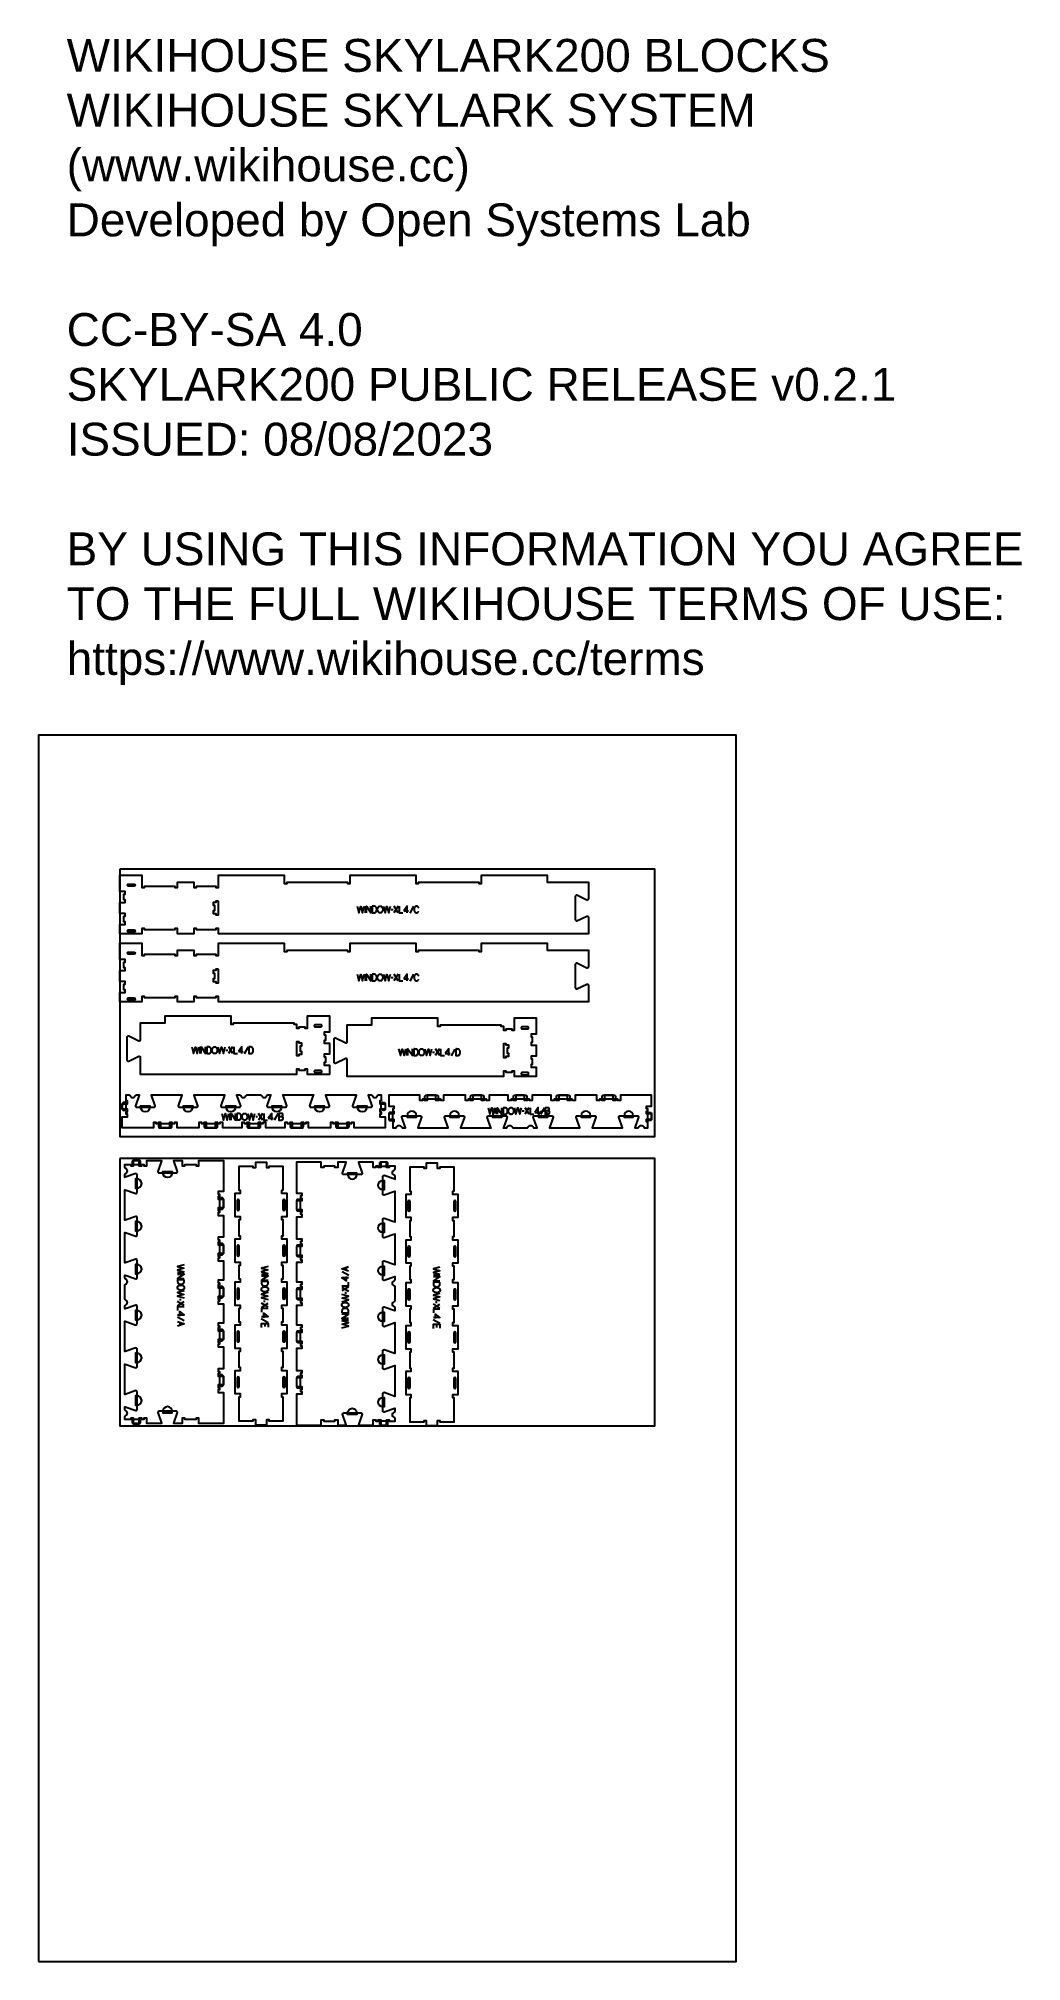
# Model space of a CAD drawing. Extents: x 0 to 4485, y 0 to 8771.
import ezdxf

# ---------------------------------------------------------------- set-up
doc = ezdxf.new("R2010")
doc.units = 0
for name, color, linetype in [('0_SHEET_SPRUCEPLY_2440X122', 1, 'CONTINUOUS'), ('1_ANYTOOL_1MMDEEP_LABELS_S', 2, 'CONTINUOUS'), ('3_ANYTOOL_CUTTHROUGH_INSID', 4, 'CONTINUOUS'), ('4_ANYTOOL_CUTTHROUGH_OUTSI', 5, 'CONTINUOUS'), ('5_ANYTOOL_HALF_MILL_9MM_IN', 3, 'CONTINUOUS'), ('DONOTCUT', 7, 'CONTINUOUS'), ('README', 1, 'CONTINUOUS')]:
    doc.layers.add(name, color=color, linetype=linetype)
doc.styles.add('ARIAL', font='arial.ttf')

msp = doc.modelspace()

# ---------------------------------------------------------------- texts
at = {"layer": 'README', "insert": (128.7, 8768.5, 0), "char_height": 150, "width": 8996.739, "attachment_point": 1, "style": 'ARIAL'}
msp.add_mtext('{\\fArial;WIKIHOUSE SKYLARK200 BLOCKS}\\P{\\fArial;WIKIHOUSE SKYLARK SYSTEM}\\P{\\fArial;(www.wikihouse.cc)}\\P{\\fArial;Developed by Open Systems Lab}\\P\\P{\\fArial;CC-BY-SA 4.0}\\P{\\fArial;SKYLARK200 PUBLIC RELEASE v0.2.1}\\P{\\fArial;ISSUED: 08/08/2023}\\P\\P{\\fArial;BY USING THIS INFORMATION YOU AGREE }\\P{\\fArial;TO THE FULL WIKIHOUSE TERMS OF USE:}\\P{\\fArial;https://www.wikihouse.cc/terms}', dxfattribs=at)

# ---------------------------------------------------------------- linework, layer by layer
at = {"layer": '0_SHEET_SPRUCEPLY_2440X122'}
for points in [[(371.7, 4982.6), (371.7, 3762.6), (2811.7, 3762.6), (2811.7, 4982.6)], [(371.7, 3662.6), (371.7, 2442.6), (2811.7, 2442.6), (2811.7, 3662.6)]]:
    msp.add_lwpolyline(points, close=True, dxfattribs=at)
at = {"layer": '1_ANYTOOL_1MMDEEP_LABELS_S', "color": 2}
for points in [[(1454.3, 4813.1), (1462, 4783.1), (1470.5, 4812.2), (1479, 4783.1), (1486.5, 4813.1)], [(1490.8, 4813.1), (1490.8, 4783.1)], [(1496.8, 4783.1), (1496.8, 4813.1), (1516.9, 4783.1), (1516.9, 4813.1)], [(1573.7, 4813.1), (1581.4, 4783.1), (1589.9, 4812.2), (1598.4, 4783.1), (1605.9, 4813.1)], [(1618.1, 4797), (1609.3, 4796.9)], [(1640.4, 4813.1), (1621.5, 4783.1)], [(1641.7, 4783.1), (1622.7, 4813.1)], [(1645.9, 4813.1), (1645.9, 4783.1), (1663, 4783.1)], [(1682.9, 4783.1), (1682.9, 4813.2), (1666.9, 4791.8)], [(1666.9, 4791.8), (1688.7, 4791.8)], [(1711.1, 4812.6), (1693.9, 4781.9)], [(1734.7, 4805.6), (1734.5, 4806), (1734.4, 4806.4), (1734.2, 4806.8), (1734, 4807.2), (1733.8, 4807.5), (1733.6, 4807.9), (1733.4, 4808.2), (1733.1, 4808.6), (1732.9, 4808.9), (1732.7, 4809.2), (1732.4, 4809.6), (1732.1, 4809.9), (1731.8, 4810.2), (1731.6, 4810.4), (1731.3, 4810.7), (1731, 4811), (1730.8, 4811.1), (1730.6, 4811.2), (1730.5, 4811.4), (1730.3, 4811.5), (1730.1, 4811.6), (1730, 4811.7), (1729.8, 4811.8), (1729.6, 4811.9), (1729.5, 4812), (1729.3, 4812.1), (1729.1, 4812.2), (1728.9, 4812.3), (1728.7, 4812.4), (1728.5, 4812.4), (1728.4, 4812.5), (1728.2, 4812.6), (1728, 4812.6), (1727.8, 4812.7), (1727.6, 4812.8), (1727.4, 4812.8), (1727.2, 4812.9), (1727, 4812.9), (1726.8, 4812.9), (1726.6, 4813), (1726.4, 4813), (1726.2, 4813), (1725.9, 4813.1), (1725.7, 4813.1), (1725.5, 4813.1), (1725.3, 4813.1), (1725.1, 4813.1), (1724.8, 4813.1), (1724.5, 4813.1), (1724.2, 4813.1), (1723.8, 4813.1), (1723.5, 4813), (1723.2, 4813), (1722.9, 4812.9), (1722.6, 4812.9), (1722.2, 4812.8), (1721.9, 4812.7), (1721.7, 4812.7), (1721.4, 4812.6), (1721.1, 4812.5), (1720.8, 4812.3), (1720.7, 4812.3), (1720.5, 4812.2), (1720.4, 4812.1), (1720.3, 4812.1), (1720.1, 4812), (1720, 4811.9), (1719.9, 4811.9), (1719.7, 4811.8), (1719.6, 4811.7), (1719.5, 4811.6), (1719.4, 4811.5), (1719.2, 4811.5), (1719.1, 4811.4), (1719, 4811.3), (1718.8, 4811.1), (1718.5, 4810.9), (1718.3, 4810.7), (1718.1, 4810.5), (1717.9, 4810.2), (1717.7, 4810), (1717.5, 4809.8), (1717.3, 4809.5), (1717.1, 4809.3), (1716.9, 4809), (1716.7, 4808.7), (1716.5, 4808.4), (1716.2, 4807.8), (1715.9, 4807.2), (1715.6, 4806.6), (1715.3, 4806), (1715, 4805.4), (1714.8, 4804.8), (1714.6, 4804.1), (1714.4, 4803.5), (1714.2, 4802.8), (1714.1, 4802.2), (1714, 4801.5), (1713.9, 4800.9), (1713.8, 4800.2), (1713.7, 4799.5), (1713.7, 4798.8), (1713.7, 4798.1), (1713.7, 4797.4), (1713.7, 4796.7), (1713.8, 4796), (1713.9, 4795.4), (1714, 4794.7), (1714.1, 4794), (1714.2, 4793.4), (1714.3, 4793.1), (1714.4, 4792.7), (1714.5, 4792.4), (1714.6, 4792.1), (1714.7, 4791.8), (1714.8, 4791.5), (1714.9, 4791.1), (1715, 4790.8), (1715.3, 4790.2), (1715.6, 4789.6), (1715.9, 4789), (1716.2, 4788.4), (1716.6, 4787.8), (1716.7, 4787.5), (1716.9, 4787.2), (1717.1, 4787), (1717.3, 4786.7), (1717.5, 4786.5), (1717.7, 4786.2), (1717.9, 4786), (1718.2, 4785.8), (1718.4, 4785.5), (1718.6, 4785.3), (1718.9, 4785.1), (1719, 4785), (1719.1, 4784.9), (1719.2, 4784.9), (1719.4, 4784.8), (1719.5, 4784.7), (1719.6, 4784.6), (1719.7, 4784.5), (1719.9, 4784.4), (1720, 4784.4), (1720.1, 4784.3), (1720.3, 4784.2), (1720.4, 4784.1), (1720.7, 4784), (1721, 4783.9), (1721.3, 4783.8), (1721.6, 4783.7), (1721.9, 4783.6), (1722.2, 4783.5), (1722.5, 4783.4), (1722.8, 4783.3), (1723.1, 4783.3), (1723.5, 4783.2), (1723.8, 4783.2), (1724.1, 4783.2), (1724.5, 4783.1), (1724.8, 4783.1), (1725.2, 4783.1), (1725.6, 4783.1), (1725.9, 4783.1), (1726.1, 4783.2), (1726.3, 4783.2), (1726.5, 4783.2), (1726.7, 4783.2), (1726.8, 4783.2), (1727, 4783.3), (1727.2, 4783.3), (1727.4, 4783.3), (1727.5, 4783.4), (1727.7, 4783.4), (1727.9, 4783.5), (1728, 4783.5), (1728.2, 4783.6), (1728.4, 4783.6), (1728.5, 4783.7), (1728.7, 4783.7), (1728.8, 4783.8), (1729, 4783.9), (1729.1, 4784), (1729.3, 4784), (1729.4, 4784.1), (1729.6, 4784.2), (1729.7, 4784.3), (1729.9, 4784.4), (1730, 4784.4), (1730.1, 4784.5), (1730.3, 4784.6), (1730.4, 4784.7), (1730.7, 4784.9), (1730.9, 4785.2), (1731.2, 4785.4), (1731.4, 4785.6), (1731.7, 4785.9), (1731.9, 4786.1), (1732.2, 4786.3), (1732.4, 4786.6), (1732.6, 4786.9), (1732.8, 4787.1), (1733, 4787.4), (1733.2, 4787.7), (1733.4, 4788), (1733.6, 4788.3), (1733.8, 4788.6), (1734, 4788.9)], [(1454.3, 4502.9), (1462, 4472.9), (1470.5, 4502), (1479, 4472.9), (1486.5, 4502.9)], [(1490.8, 4502.9), (1490.8, 4472.9)], [(1496.8, 4472.9), (1496.8, 4502.9), (1516.9, 4472.9), (1516.9, 4502.9)], [(1573.7, 4502.9), (1581.4, 4472.9), (1589.9, 4502), (1598.4, 4472.9), (1605.9, 4502.9)], [(1618.1, 4486.8), (1609.3, 4486.7)], [(1640.4, 4502.9), (1621.5, 4472.9)], [(1641.7, 4472.9), (1622.7, 4502.9)], [(1645.9, 4502.9), (1645.9, 4472.9), (1663, 4472.9)], [(1682.9, 4472.9), (1682.9, 4503), (1666.9, 4481.6)], [(1666.9, 4481.6), (1688.7, 4481.6)], [(1711.1, 4502.5), (1693.9, 4471.7)], [(1734.7, 4495.4), (1734.5, 4495.8), (1734.4, 4496.2), (1734.2, 4496.6), (1734, 4497), (1733.8, 4497.4), (1733.6, 4497.7), (1733.4, 4498.1), (1733.1, 4498.4), (1732.9, 4498.7), (1732.7, 4499.1), (1732.4, 4499.4), (1732.1, 4499.7), (1731.8, 4500), (1731.6, 4500.3), (1731.3, 4500.5), (1731, 4500.8), (1730.8, 4500.9), (1730.6, 4501.1), (1730.5, 4501.2), (1730.3, 4501.3), (1730.1, 4501.4), (1730, 4501.5), (1729.8, 4501.6), (1729.6, 4501.7), (1729.5, 4501.8), (1729.3, 4501.9), (1729.1, 4502), (1728.9, 4502.1), (1728.7, 4502.2), (1728.5, 4502.3), (1728.4, 4502.3), (1728.2, 4502.4), (1728, 4502.5), (1727.8, 4502.5), (1727.6, 4502.6), (1727.4, 4502.6), (1727.2, 4502.7), (1727, 4502.7), (1726.8, 4502.8), (1726.6, 4502.8), (1726.4, 4502.8), (1726.2, 4502.9), (1725.9, 4502.9), (1725.7, 4502.9), (1725.5, 4502.9), (1725.3, 4502.9), (1725.1, 4502.9), (1724.8, 4502.9), (1724.5, 4502.9), (1724.2, 4502.9), (1723.8, 4502.9), (1723.5, 4502.9), (1723.2, 4502.8), (1722.9, 4502.8), (1722.6, 4502.7), (1722.2, 4502.6), (1721.9, 4502.6), (1721.7, 4502.5), (1721.4, 4502.4), (1721.1, 4502.3), (1720.8, 4502.2), (1720.7, 4502.1), (1720.5, 4502), (1720.4, 4502), (1720.3, 4501.9), (1720.1, 4501.8), (1720, 4501.8), (1719.9, 4501.7), (1719.7, 4501.6), (1719.6, 4501.5), (1719.5, 4501.5), (1719.4, 4501.4), (1719.2, 4501.3), (1719.1, 4501.2), (1719, 4501.1), (1718.8, 4500.9), (1718.5, 4500.7), (1718.3, 4500.5), (1718.1, 4500.3), (1717.9, 4500.1), (1717.7, 4499.8), (1717.5, 4499.6), (1717.3, 4499.3), (1717.1, 4499.1), (1716.9, 4498.8), (1716.7, 4498.5), (1716.5, 4498.2), (1716.2, 4497.7), (1715.9, 4497.1), (1715.6, 4496.5), (1715.3, 4495.8), (1715, 4495.2), (1714.8, 4494.6), (1714.6, 4494), (1714.4, 4493.3), (1714.2, 4492.7), (1714.1, 4492), (1714, 4491.4), (1713.9, 4490.7), (1713.8, 4490), (1713.7, 4489.3), (1713.7, 4488.6), (1713.7, 4487.9), (1713.7, 4487.2), (1713.7, 4486.5), (1713.8, 4485.9), (1713.9, 4485.2), (1714, 4484.5), (1714.1, 4483.9), (1714.2, 4483.2), (1714.3, 4482.9), (1714.4, 4482.6), (1714.5, 4482.2), (1714.6, 4481.9), (1714.7, 4481.6), (1714.8, 4481.3), (1714.9, 4481), (1715, 4480.7), (1715.3, 4480), (1715.6, 4479.4), (1715.9, 4478.8), (1716.2, 4478.2), (1716.6, 4477.6), (1716.7, 4477.3), (1716.9, 4477.1), (1717.1, 4476.8), (1717.3, 4476.5), (1717.5, 4476.3), (1717.7, 4476), (1717.9, 4475.8), (1718.2, 4475.6), (1718.4, 4475.4), (1718.6, 4475.2), (1718.9, 4475), (1719, 4474.9), (1719.1, 4474.8), (1719.2, 4474.7), (1719.4, 4474.6), (1719.5, 4474.5), (1719.6, 4474.4), (1719.7, 4474.3), (1719.9, 4474.3), (1720, 4474.2), (1720.1, 4474.1), (1720.3, 4474), (1720.4, 4474), (1720.7, 4473.8), (1721, 4473.7), (1721.3, 4473.6), (1721.6, 4473.5), (1721.9, 4473.4), (1722.2, 4473.3), (1722.5, 4473.2), (1722.8, 4473.2), (1723.1, 4473.1), (1723.5, 4473.1), (1723.8, 4473), (1724.1, 4473), (1724.5, 4473), (1724.8, 4472.9), (1725.2, 4472.9), (1725.6, 4472.9), (1725.9, 4473), (1726.1, 4473), (1726.3, 4473), (1726.5, 4473), (1726.7, 4473), (1726.8, 4473.1), (1727, 4473.1), (1727.2, 4473.1), (1727.4, 4473.2), (1727.5, 4473.2), (1727.7, 4473.2), (1727.9, 4473.3), (1728, 4473.3), (1728.2, 4473.4), (1728.4, 4473.5), (1728.5, 4473.5), (1728.7, 4473.6), (1728.8, 4473.6), (1729, 4473.7), (1729.1, 4473.8), (1729.3, 4473.9), (1729.4, 4473.9), (1729.6, 4474), (1729.7, 4474.1), (1729.9, 4474.2), (1730, 4474.3), (1730.1, 4474.4), (1730.3, 4474.5), (1730.4, 4474.6), (1730.7, 4474.8), (1730.9, 4475), (1731.2, 4475.2), (1731.4, 4475.4), (1731.7, 4475.7), (1731.9, 4475.9), (1732.2, 4476.2), (1732.4, 4476.4), (1732.6, 4476.7), (1732.8, 4477), (1733, 4477.2), (1733.2, 4477.5), (1733.4, 4477.8), (1733.6, 4478.1), (1733.8, 4478.4), (1734, 4478.8)], [(699.6, 4171.2), (707.3, 4141.2), (715.8, 4170.3), (724.3, 4141.2), (731.8, 4171.2)], [(736.1, 4171.2), (736.1, 4141.2)], [(742.1, 4141.2), (742.1, 4171.2), (762.2, 4141.2), (762.2, 4171.2)], [(819, 4171.2), (826.7, 4141.2), (835.2, 4170.3), (843.7, 4141.2), (851.2, 4171.2)], [(863.4, 4155.1), (854.6, 4155)], [(885.7, 4171.2), (866.8, 4141.2)], [(887, 4141.2), (868, 4171.2)], [(891.2, 4171.2), (891.2, 4141.2), (908.3, 4141.2)], [(928.2, 4141.2), (928.2, 4171.3), (912.2, 4149.9)], [(912.2, 4149.9), (934, 4149.9)], [(956.4, 4170.8), (939.2, 4140)], [(1643.4, 4161.9), (1651.1, 4131.9), (1659.6, 4161), (1668, 4131.9), (1675.5, 4161.9)], [(1679.9, 4161.9), (1679.9, 4131.9)], [(1685.9, 4131.9), (1685.9, 4161.9), (1706, 4131.9), (1706, 4161.9)], [(1762.8, 4161.9), (1770.5, 4131.9), (1779, 4161), (1787.4, 4131.9), (1794.9, 4161.9)], [(1807.2, 4145.8), (1798.4, 4145.7)], [(1829.5, 4161.9), (1810.6, 4131.9)], [(1830.7, 4131.9), (1811.8, 4161.9)], [(1835, 4161.9), (1835, 4131.9), (1852.1, 4131.9)], [(1872, 4131.9), (1872, 4162), (1856, 4140.6)], [(1856, 4140.6), (1877.7, 4140.6)], [(1900.2, 4161.5), (1883, 4130.7)], [(836.2, 3868), (844, 3838), (852.4, 3867.1), (860.9, 3838), (868.4, 3868)], [(872.8, 3868), (872.8, 3838)], [(878.8, 3838), (878.8, 3868), (898.8, 3838), (898.8, 3868)], [(955.6, 3868), (963.4, 3838), (971.8, 3867.1), (980.3, 3838), (987.8, 3868)], [(1022.3, 3868), (1003.4, 3838)], [(1023.6, 3838), (1004.6, 3868)], [(1027.9, 3868), (1027.9, 3838), (1045, 3838)], [(1064.8, 3838), (1064.8, 3868.1), (1048.8, 3846.7)], [(1093, 3867.5), (1075.8, 3836.8)], [(1096.4, 3854.3), (1107, 3854.5), (1107.4, 3854.5), (1107.8, 3854.5), (1108.1, 3854.6), (1108.5, 3854.7), (1108.9, 3854.7), (1109.3, 3854.8), (1109.6, 3854.9), (1110, 3855), (1110.4, 3855.1), (1110.7, 3855.2), (1111.1, 3855.3), (1111.4, 3855.4), (1111.7, 3855.6), (1112.1, 3855.7), (1112.4, 3855.9), (1112.7, 3856), (1112.8, 3856.1), (1112.8, 3856.1), (1112.9, 3856.2), (1113, 3856.2), (1113.1, 3856.3), (1113.1, 3856.3), (1113.2, 3856.4), (1113.3, 3856.4), (1113.3, 3856.5), (1113.4, 3856.5), (1113.5, 3856.6), (1113.5, 3856.6), (1113.6, 3856.7), (1113.7, 3856.8), (1113.7, 3856.8), (1113.8, 3856.9), (1113.8, 3857), (1113.9, 3857), (1114, 3857.1), (1114, 3857.2), (1114.1, 3857.2), (1114.1, 3857.3), (1114.2, 3857.4), (1114.2, 3857.4), (1114.3, 3857.5), (1114.3, 3857.6), (1114.4, 3857.7), (1114.4, 3857.8), (1114.4, 3857.8), (1114.5, 3857.9), (1114.5, 3858), (1114.6, 3858.1), (1114.6, 3858.2), (1114.6, 3858.3), (1114.7, 3858.4), (1114.8, 3858.6), (1114.8, 3858.8), (1114.9, 3859), (1115, 3859.2), (1115, 3859.4), (1115, 3859.6), (1115.1, 3859.9), (1115.1, 3860.1), (1115.1, 3860.3), (1115.2, 3860.5), (1115.2, 3860.8), (1115.2, 3861), (1115.2, 3861.3), (1115.2, 3861.5), (1115.2, 3861.9), (1115.2, 3862.1), (1115.2, 3862.3), (1115.2, 3862.5), (1115.1, 3862.7), (1115.1, 3862.9), (1115.1, 3863.1), (1115.1, 3863.2), (1115, 3863.4), (1115, 3863.6), (1115, 3863.7), (1114.9, 3863.9), (1114.9, 3864.1), (1114.8, 3864.2), (1114.8, 3864.4), (1114.7, 3864.5), (1114.7, 3864.7), (1114.6, 3864.8), (1114.5, 3865), (1114.5, 3865.1), (1114.4, 3865.2), (1114.3, 3865.4), (1114.3, 3865.5), (1114.2, 3865.6), (1114.1, 3865.7), (1114, 3865.9), (1113.9, 3866), (1113.8, 3866.1), (1113.7, 3866.2), (1113.6, 3866.3), (1113.5, 3866.4), (1113.4, 3866.5), (1113.3, 3866.6), (1113.2, 3866.7), (1113.1, 3866.8), (1113, 3866.9), (1112.8, 3866.9), (1112.7, 3867), (1112.6, 3867.1), (1112.5, 3867.2), (1112.3, 3867.3), (1112.2, 3867.3), (1112, 3867.4), (1111.9, 3867.4), (1111.7, 3867.5), (1111.6, 3867.6), (1111.4, 3867.6), (1111.3, 3867.7), (1111.1, 3867.7), (1111, 3867.7), (1110.8, 3867.8), (1110.6, 3867.8), (1110.4, 3867.9), (1110.3, 3867.9), (1110.1, 3867.9), (1109.9, 3867.9), (1109.7, 3868), (1109.5, 3868), (1109.3, 3868), (1108.9, 3868), (1108.5, 3868), (1096.4, 3868)], [(1096.4, 3868), (1096.4, 3838), (1106.1, 3838), (1108.6, 3837.9), (1108.9, 3837.9), (1109.1, 3837.9), (1109.3, 3837.9), (1109.5, 3837.9), (1109.8, 3838), (1110, 3838), (1110.2, 3838), (1110.4, 3838), (1110.6, 3838.1), (1110.8, 3838.1), (1111, 3838.2), (1111.2, 3838.2), (1111.4, 3838.3), (1111.6, 3838.4), (1111.7, 3838.4), (1111.9, 3838.5), (1112.1, 3838.6), (1112.3, 3838.7), (1112.5, 3838.8), (1112.6, 3838.9), (1112.8, 3839), (1112.9, 3839.1), (1113.1, 3839.2), (1113.3, 3839.3), (1113.4, 3839.5), (1113.6, 3839.6), (1113.7, 3839.7), (1113.9, 3839.9), (1114, 3840), (1114.1, 3840.2), (1114.3, 3840.4), (1114.4, 3840.5), (1114.5, 3840.7), (1114.7, 3840.9), (1114.8, 3841), (1114.9, 3841.2), (1115, 3841.4), (1115.1, 3841.6), (1115.2, 3841.7), (1115.3, 3841.9), (1115.4, 3842.1), (1115.5, 3842.3), (1115.6, 3842.5), (1115.7, 3842.6), (1115.7, 3842.8), (1115.8, 3843), (1115.9, 3843.2), (1116, 3843.4), (1116, 3843.6), (1116.1, 3843.8), (1116.1, 3844), (1116.2, 3844.2), (1116.2, 3844.3), (1116.3, 3844.5), (1116.3, 3844.7), (1116.4, 3844.9), (1116.4, 3845.1), (1116.4, 3845.3), (1116.4, 3845.5), (1116.5, 3845.7), (1116.5, 3845.9), (1116.5, 3846.1), (1116.5, 3846.3), (1116.5, 3846.5), (1116.5, 3846.8), (1116.5, 3847), (1116.5, 3847.3), (1116.4, 3847.5), (1116.4, 3847.8), (1116.4, 3848), (1116.3, 3848.2), (1116.3, 3848.4), (1116.3, 3848.7), (1116.2, 3848.9), (1116.1, 3849.1), (1116.1, 3849.3), (1116, 3849.5), (1115.9, 3849.7), (1115.8, 3849.9), (1115.8, 3850), (1115.7, 3850.1), (1115.7, 3850.2), (1115.6, 3850.3), (1115.6, 3850.4), (1115.5, 3850.5), (1115.5, 3850.6), (1115.4, 3850.7), (1115.3, 3850.7), (1115.3, 3850.8), (1115.2, 3850.9), (1115.2, 3851), (1115.1, 3851.1), (1115, 3851.1), (1115, 3851.2), (1114.9, 3851.3), (1114.8, 3851.4), (1114.8, 3851.4), (1114.7, 3851.5), (1114.6, 3851.6), (1114.6, 3851.6), (1114.5, 3851.7), (1114.4, 3851.8), (1114.3, 3851.9), (1114.1, 3852), (1113.9, 3852.2), (1113.7, 3852.3), (1113.6, 3852.4), (1113.2, 3852.6), (1112.8, 3852.8), (1112.4, 3853), (1112.1, 3853.2), (1111.7, 3853.4), (1111.3, 3853.5), (1110.9, 3853.7), (1110.5, 3853.8), (1110, 3853.9), (1109.6, 3854), (1109.2, 3854.1), (1108.8, 3854.2), (1108.3, 3854.3), (1107.9, 3854.4), (1107.4, 3854.4), (1107, 3854.5)], [(2051.6, 3894.3), (2059.3, 3864.3), (2067.8, 3893.4), (2076.3, 3864.3), (2083.8, 3894.3)], [(2088.1, 3894.3), (2088.1, 3864.3)], [(2094.1, 3864.3), (2094.1, 3894.3), (2114.2, 3864.3), (2114.2, 3894.3)], [(2171, 3894.3), (2178.7, 3864.3), (2187.2, 3893.4), (2195.7, 3864.3), (2203.2, 3894.3)], [(2215.4, 3878.2), (2206.6, 3878.1)], [(2237.7, 3894.3), (2218.8, 3864.3)], [(2239, 3864.3), (2220, 3894.3)], [(2243.2, 3894.3), (2243.2, 3864.3), (2260.3, 3864.3)], [(2280.2, 3864.3), (2280.2, 3894.4), (2264.2, 3873)], [(2264.2, 3873), (2286, 3873)], [(2308.4, 3893.8), (2291.2, 3863.1)], [(2311.8, 3894.3), (2311.8, 3864.3), (2321.5, 3864.3), (2324, 3864.2), (2324.3, 3864.2), (2324.5, 3864.2), (2324.7, 3864.2), (2324.9, 3864.2), (2325.1, 3864.3), (2325.3, 3864.3), (2325.6, 3864.3), (2325.8, 3864.3), (2326, 3864.4), (2326.2, 3864.4), (2326.4, 3864.5), (2326.6, 3864.5), (2326.8, 3864.6), (2326.9, 3864.7), (2327.1, 3864.7), (2327.3, 3864.8), (2327.5, 3864.9), (2327.7, 3865), (2327.8, 3865.1), (2328, 3865.2), (2328.2, 3865.3), (2328.3, 3865.4), (2328.5, 3865.5), (2328.6, 3865.6), (2328.8, 3865.8), (2329, 3865.9), (2329.1, 3866), (2329.2, 3866.2), (2329.4, 3866.3), (2329.5, 3866.5), (2329.7, 3866.7), (2329.8, 3866.8), (2329.9, 3867), (2330, 3867.2), (2330.2, 3867.3), (2330.3, 3867.5), (2330.4, 3867.7), (2330.5, 3867.9), (2330.6, 3868), (2330.7, 3868.2), (2330.8, 3868.4), (2330.9, 3868.6), (2331, 3868.8), (2331.1, 3868.9), (2331.1, 3869.1), (2331.2, 3869.3), (2331.3, 3869.5), (2331.3, 3869.7), (2331.4, 3869.9), (2331.5, 3870.1), (2331.5, 3870.3), (2331.6, 3870.4), (2331.6, 3870.6), (2331.7, 3870.8), (2331.7, 3871), (2331.7, 3871.2), (2331.8, 3871.4), (2331.8, 3871.6), (2331.8, 3871.8), (2331.8, 3872), (2331.8, 3872.2), (2331.9, 3872.4), (2331.9, 3872.6), (2331.9, 3872.8), (2331.9, 3873.1), (2331.9, 3873.3), (2331.8, 3873.6), (2331.8, 3873.8), (2331.8, 3874.1), (2331.8, 3874.3), (2331.7, 3874.5), (2331.7, 3874.7), (2331.6, 3875), (2331.6, 3875.2), (2331.5, 3875.4), (2331.5, 3875.6), (2331.4, 3875.8), (2331.3, 3876), (2331.2, 3876.2), (2331.1, 3876.3), (2331.1, 3876.4), (2331, 3876.5), (2331, 3876.6), (2330.9, 3876.7), (2330.9, 3876.8), (2330.8, 3876.9), (2330.8, 3877), (2330.7, 3877), (2330.7, 3877.1), (2330.6, 3877.2), (2330.5, 3877.3), (2330.5, 3877.4), (2330.4, 3877.4), (2330.4, 3877.5), (2330.3, 3877.6), (2330.2, 3877.7), (2330.2, 3877.7), (2330.1, 3877.8), (2330, 3877.9), (2329.9, 3877.9), (2329.9, 3878), (2329.8, 3878.1), (2329.6, 3878.2), (2329.5, 3878.3), (2329.3, 3878.5), (2329.1, 3878.6), (2329, 3878.7), (2328.6, 3878.9), (2328.2, 3879.1), (2327.8, 3879.3), (2327.4, 3879.5), (2327.1, 3879.7), (2326.7, 3879.8), (2326.3, 3880), (2325.8, 3880.1), (2325.4, 3880.2), (2325, 3880.3), (2324.6, 3880.4), (2324.1, 3880.5), (2323.7, 3880.6), (2323.3, 3880.7), (2322.8, 3880.7), (2322.4, 3880.8)], [(2311.8, 3880.6), (2322.4, 3880.8), (2322.8, 3880.8), (2323.1, 3880.8), (2323.5, 3880.9), (2323.9, 3880.9), (2324.3, 3881), (2324.7, 3881.1), (2325, 3881.2), (2325.4, 3881.3), (2325.7, 3881.4), (2326.1, 3881.5), (2326.4, 3881.6), (2326.8, 3881.7), (2327.1, 3881.9), (2327.4, 3882), (2327.8, 3882.2), (2328.1, 3882.3), (2328.2, 3882.4), (2328.2, 3882.4), (2328.3, 3882.5), (2328.4, 3882.5), (2328.4, 3882.6), (2328.5, 3882.6), (2328.6, 3882.7), (2328.7, 3882.7), (2328.7, 3882.8), (2328.8, 3882.8), (2328.9, 3882.9), (2328.9, 3882.9), (2329, 3883), (2329, 3883.1), (2329.1, 3883.1), (2329.2, 3883.2), (2329.2, 3883.3), (2329.3, 3883.3), (2329.3, 3883.4), (2329.4, 3883.5), (2329.4, 3883.5), (2329.5, 3883.6), (2329.6, 3883.7), (2329.6, 3883.7), (2329.6, 3883.8), (2329.7, 3883.9), (2329.7, 3884), (2329.8, 3884.1), (2329.8, 3884.1), (2329.9, 3884.2), (2329.9, 3884.3), (2330, 3884.4), (2330, 3884.5), (2330, 3884.6), (2330.1, 3884.7), (2330.2, 3884.9), (2330.2, 3885.1), (2330.3, 3885.3), (2330.3, 3885.5), (2330.4, 3885.7), (2330.4, 3885.9), (2330.5, 3886.2), (2330.5, 3886.4), (2330.5, 3886.6), (2330.5, 3886.8), (2330.6, 3887.1), (2330.6, 3887.3), (2330.6, 3887.6), (2330.6, 3887.8), (2330.6, 3888.2), (2330.6, 3888.4), (2330.6, 3888.6), (2330.5, 3888.8), (2330.5, 3889), (2330.5, 3889.2), (2330.5, 3889.4), (2330.4, 3889.5), (2330.4, 3889.7), (2330.4, 3889.9), (2330.3, 3890), (2330.3, 3890.2), (2330.3, 3890.4), (2330.2, 3890.5), (2330.2, 3890.7), (2330.1, 3890.8), (2330.1, 3891), (2330, 3891.1), (2329.9, 3891.3), (2329.9, 3891.4), (2329.8, 3891.5), (2329.7, 3891.7), (2329.6, 3891.8), (2329.6, 3891.9), (2329.5, 3892), (2329.4, 3892.2), (2329.3, 3892.3), (2329.2, 3892.4), (2329.1, 3892.5), (2329, 3892.6), (2328.9, 3892.7), (2328.8, 3892.8), (2328.7, 3892.9), (2328.6, 3893), (2328.5, 3893.1), (2328.3, 3893.2), (2328.2, 3893.2), (2328.1, 3893.3), (2328, 3893.4), (2327.8, 3893.5), (2327.7, 3893.5), (2327.6, 3893.6), (2327.4, 3893.7), (2327.3, 3893.7), (2327.1, 3893.8), (2327, 3893.9), (2326.8, 3893.9), (2326.7, 3894), (2326.5, 3894), (2326.3, 3894), (2326.2, 3894.1), (2326, 3894.1), (2325.8, 3894.2), (2325.6, 3894.2), (2325.5, 3894.2), (2325.3, 3894.2), (2325.1, 3894.3), (2324.9, 3894.3), (2324.7, 3894.3), (2324.3, 3894.3), (2323.9, 3894.3), (2311.8, 3894.3)], [(1000, 3851.9), (991.2, 3851.8)], [(1048.8, 3846.7), (1070.6, 3846.7)], [(664.9, 3178.1), (634.9, 3170.4), (664, 3162), (634.9, 3153.5), (664.9, 3146)], [(1047.8, 3170.5), (1017.8, 3162.8), (1046.9, 3154.3), (1017.8, 3145.8), (1047.8, 3138.3)], [(1414.4, 3148.6), (1384.4, 3159.5), (1414.4, 3170.5)], [(1404.9, 3152.1), (1404.9, 3167)], [(1831.8, 3166.6), (1801.8, 3158.9), (1830.9, 3150.5), (1801.8, 3142), (1831.8, 3134.5)], [(664.9, 3141.6), (634.9, 3141.6)], [(634.9, 3135.6), (664.9, 3135.6), (634.9, 3115.5), (664.9, 3115.5)], [(1047.8, 3134), (1017.8, 3134)], [(1017.8, 3128), (1047.8, 3128), (1017.8, 3107.9), (1047.8, 3107.9)], [(1414.4, 3118.7), (1384.4, 3118.7), (1405.8, 3102.7)], [(1384.4, 3081.7), (1414.4, 3081.7), (1414.4, 3098.8)], [(1414.4, 3077.4), (1384.4, 3058.5)], [(1384.4, 3076.2), (1414.4, 3057.3)], [(1384.9, 3146.9), (1415.7, 3129.7)], [(1405.8, 3102.7), (1405.8, 3124.5)], [(1831.8, 3130.1), (1801.8, 3130.1)], [(1801.8, 3124.1), (1831.8, 3124.1), (1801.8, 3104), (1831.8, 3104)], [(664.9, 3058.7), (634.9, 3051), (664, 3042.6), (634.9, 3034.1), (664.9, 3026.6)], [(664.9, 2992), (634.9, 3010.9)], [(634.9, 2990.8), (664.9, 3009.7)], [(664.9, 2986.5), (634.9, 2986.5), (634.9, 2969.4)], [(648.8, 3014.4), (648.7, 3023.1)], [(1047.8, 3051.1), (1017.8, 3043.4), (1046.9, 3034.9), (1017.8, 3026.4), (1047.8, 3018.9)], [(1047.8, 2984.4), (1017.8, 3003.3)], [(1017.8, 2983.1), (1047.8, 3002.1)], [(1031.7, 3006.7), (1031.6, 3015.5)], [(1384.4, 3009.5), (1414.4, 3017.2), (1385.3, 3025.7), (1414.4, 3034.2), (1384.4, 3041.7)], [(1400.6, 3053.9), (1400.6, 3045.1)], [(1831.8, 3047.2), (1801.8, 3039.5), (1830.9, 3031.1), (1801.8, 3022.6), (1831.8, 3015.1)], [(1831.8, 2980.5), (1801.8, 2999.4)], [(1801.8, 2979.3), (1831.8, 2998.2)], [(1815.7, 3002.9), (1815.6, 3011.6)], [(664.4, 2921.4), (633.7, 2938.5)], [(634.9, 2949.6), (665, 2949.5), (643.6, 2965.5)], [(634.9, 2919.6), (664.9, 2908.8), (634.9, 2897.7)], [(643.6, 2965.5), (643.6, 2943.8)], [(644.5, 2916.2), (644.5, 2901.3)], [(1047.4, 2913.7), (1016.6, 2930.9)], [(1047.8, 2978.9), (1017.8, 2978.9), (1017.8, 2961.8)], [(1017.8, 2941.9), (1047.9, 2941.9), (1026.5, 2957.9)], [(1017.8, 2891.3), (1017.8, 2910.3), (1047.8, 2910.3), (1047.8, 2892.5)], [(1026.5, 2957.9), (1026.5, 2936.1)], [(1033.9, 2895.6), (1033.9, 2910.3)], [(1414.4, 2932.6), (1384.4, 2932.6), (1414.4, 2952.7), (1384.4, 2952.7)], [(1384.4, 2926.6), (1414.4, 2926.6)], [(1384.4, 2890.1), (1414.4, 2897.8), (1385.3, 2906.3), (1414.4, 2914.8), (1384.4, 2922.3)], [(1831.3, 2909.9), (1800.6, 2927)], [(1831.8, 2975), (1801.8, 2975), (1801.8, 2957.9)], [(1801.8, 2938.1), (1831.9, 2938), (1810.5, 2954)], [(1801.8, 2887.5), (1801.8, 2906.4), (1831.8, 2906.4), (1831.8, 2888.6)], [(1810.5, 2954), (1810.5, 2932.3)], [(1817.9, 2891.8), (1817.9, 2906.4)]]:
    msp.add_lwpolyline(points, dxfattribs=at)
for points in [[(1522.9, 4813.1), (1522.9, 4783.1), (1531.5, 4783.2), (1531.9, 4783.2), (1532.3, 4783.2), (1532.7, 4783.3), (1533.1, 4783.3), (1533.4, 4783.3), (1533.8, 4783.4), (1534.2, 4783.5), (1534.5, 4783.5), (1534.9, 4783.6), (1535.2, 4783.7), (1535.6, 4783.8), (1535.9, 4783.9), (1536.2, 4784.1), (1536.4, 4784.1), (1536.5, 4784.2), (1536.7, 4784.3), (1536.8, 4784.3), (1537, 4784.4), (1537.1, 4784.5), (1537.3, 4784.6), (1537.4, 4784.7), (1537.5, 4784.7), (1537.7, 4784.8), (1537.8, 4784.9), (1537.9, 4785), (1538.1, 4785.1), (1538.2, 4785.2), (1538.3, 4785.3), (1538.5, 4785.4), (1538.6, 4785.5), (1538.7, 4785.6), (1538.8, 4785.7), (1538.9, 4785.8), (1539.1, 4785.9), (1539.2, 4786), (1539.3, 4786.2), (1539.4, 4786.3), (1539.5, 4786.4), (1539.6, 4786.5), (1539.7, 4786.7), (1539.8, 4786.8), (1539.9, 4786.9), (1540, 4787.1), (1540.1, 4787.2), (1540.2, 4787.3), (1540.4, 4787.6), (1540.6, 4787.9), (1540.7, 4788.2), (1541, 4788.8), (1541.3, 4789.5), (1541.6, 4790.1), (1541.9, 4790.7), (1542.1, 4791.4), (1542.3, 4792), (1542.5, 4792.7), (1542.7, 4793.3), (1542.8, 4794), (1543, 4794.7), (1543.1, 4795.3), (1543.2, 4796), (1543.3, 4796.7), (1543.3, 4797.4), (1543.3, 4798.1), (1543.3, 4798.8), (1543.3, 4799.4), (1543.3, 4800), (1543.3, 4800.6), (1543.2, 4801.1), (1543.1, 4801.7), (1543.1, 4802), (1543, 4802.3), (1542.9, 4802.6), (1542.9, 4802.8), (1542.8, 4803.1), (1542.7, 4803.4), (1542.6, 4803.7), (1542.6, 4804), (1542.5, 4804.2), (1542.4, 4804.5), (1542.3, 4804.8), (1542.2, 4805), (1542.1, 4805.3), (1541.9, 4805.6), (1541.7, 4806.1), (1541.4, 4806.6), (1541.2, 4807.1), (1540.9, 4807.6), (1540.7, 4807.9), (1540.5, 4808.2), (1540.3, 4808.5), (1540.1, 4808.8), (1539.9, 4809.1), (1539.6, 4809.3), (1539.4, 4809.6), (1539.2, 4809.8), (1539, 4810), (1538.8, 4810.3), (1538.5, 4810.5), (1538.3, 4810.7), (1538.1, 4810.9), (1537.8, 4811.1), (1537.6, 4811.2), (1537.3, 4811.4), (1537.1, 4811.6), (1536.8, 4811.7), (1536.6, 4811.9), (1536.3, 4812), (1536.1, 4812.1), (1535.8, 4812.2), (1535.5, 4812.3), (1535.3, 4812.4), (1535, 4812.5), (1534.7, 4812.6), (1534.4, 4812.6), (1534.1, 4812.7), (1533.8, 4812.7), (1533.5, 4812.8), (1533.3, 4812.8), (1533, 4812.8), (1530.5, 4812.9), (1528, 4813), (1525.5, 4813.1)], [(1559.4, 4813.5), (1559.8, 4813.4), (1560.2, 4813.4), (1560.5, 4813.4), (1560.9, 4813.4), (1561, 4813.3), (1561.2, 4813.3), (1561.4, 4813.3), (1561.5, 4813.2), (1561.7, 4813.2), (1561.9, 4813.2), (1562, 4813.1), (1562.2, 4813.1), (1562.3, 4813), (1562.5, 4813), (1562.7, 4812.9), (1562.8, 4812.9), (1563, 4812.8), (1563.1, 4812.8), (1563.3, 4812.7), (1563.4, 4812.6), (1563.6, 4812.6), (1563.7, 4812.5), (1563.8, 4812.4), (1564, 4812.3), (1564.1, 4812.2), (1564.2, 4812.2), (1564.4, 4812.1), (1564.5, 4812), (1564.8, 4811.8), (1565, 4811.6), (1565.3, 4811.4), (1565.5, 4811.2), (1565.8, 4811), (1566, 4810.8), (1566.2, 4810.5), (1566.4, 4810.3), (1566.6, 4810.1), (1566.8, 4809.8), (1567, 4809.6), (1567.2, 4809.3), (1567.4, 4809), (1567.6, 4808.8), (1567.8, 4808.5), (1568, 4808.2), (1568.1, 4807.9), (1568.3, 4807.7), (1568.4, 4807.4), (1568.6, 4807.1), (1568.7, 4806.8), (1568.9, 4806.5), (1569, 4806.1), (1569.1, 4805.8), (1569.3, 4805.5), (1569.4, 4805.2), (1569.5, 4804.9), (1569.6, 4804.6), (1569.7, 4804.2), (1569.8, 4803.9), (1569.9, 4803.6), (1569.9, 4803.2), (1570.1, 4802.5), (1570.2, 4801.9), (1570.3, 4801.2), (1570.4, 4800.5), (1570.5, 4799.9), (1570.5, 4799.2), (1570.5, 4798.6), (1570.6, 4797.9), (1570.5, 4797.3), (1570.5, 4796.7), (1570.5, 4796), (1570.4, 4795.4), (1570.3, 4794.8), (1570.2, 4794.1), (1570, 4793.5), (1569.9, 4792.8), (1569.7, 4792.2), (1569.5, 4791.6), (1569.3, 4790.9), (1569, 4790.3), (1568.7, 4789.7), (1568.4, 4789), (1568.1, 4788.4), (1567.8, 4787.7), (1567.6, 4787.4), (1567.4, 4787.1), (1567.2, 4786.8), (1567.1, 4786.5), (1566.9, 4786.3), (1566.6, 4786), (1566.4, 4785.8), (1566.2, 4785.5), (1566.1, 4785.4), (1566, 4785.3), (1565.9, 4785.2), (1565.8, 4785.1), (1565.6, 4784.9), (1565.5, 4784.8), (1565.4, 4784.7), (1565.3, 4784.6), (1565.1, 4784.5), (1565, 4784.4), (1564.9, 4784.3), (1564.8, 4784.3), (1564.6, 4784.2), (1564.5, 4784.1), (1564.4, 4784), (1564.2, 4783.9), (1564.1, 4783.8), (1564, 4783.8), (1563.8, 4783.7), (1563.7, 4783.6), (1563.5, 4783.5), (1563.4, 4783.5), (1563.2, 4783.4), (1563.1, 4783.4), (1562.9, 4783.3), (1562.8, 4783.2), (1562.6, 4783.2), (1562.5, 4783.1), (1562.2, 4783), (1561.9, 4783), (1561.5, 4782.9), (1561.2, 4782.8), (1560.9, 4782.8), (1560.5, 4782.7), (1560.2, 4782.7), (1559.8, 4782.7), (1559.4, 4782.6), (1559.1, 4782.6), (1558.7, 4782.6), (1558.3, 4782.7), (1557.9, 4782.7), (1557.6, 4782.7), (1557.2, 4782.8), (1556.9, 4782.8), (1556.5, 4782.9), (1556.2, 4783), (1555.9, 4783.1), (1555.5, 4783.1), (1555.4, 4783.2), (1555.2, 4783.3), (1555.1, 4783.3), (1554.9, 4783.4), (1554.8, 4783.4), (1554.6, 4783.5), (1554.5, 4783.6), (1554.3, 4783.6), (1554.2, 4783.7), (1554, 4783.8), (1553.9, 4783.9), (1553.8, 4783.9), (1553.6, 4784), (1553.5, 4784.1), (1553.3, 4784.2), (1553.2, 4784.3), (1553.1, 4784.4), (1552.9, 4784.5), (1552.8, 4784.6), (1552.7, 4784.7), (1552.6, 4784.8), (1552.4, 4784.9), (1552.3, 4785), (1552.2, 4785.1), (1552.1, 4785.2), (1552, 4785.3), (1551.8, 4785.4), (1551.7, 4785.6), (1551.6, 4785.7), (1551.5, 4785.8), (1551.3, 4786.1), (1551.1, 4786.3), (1550.9, 4786.6), (1550.7, 4786.9), (1550.5, 4787.2), (1550.3, 4787.5), (1550.1, 4787.8), (1549.8, 4788.5), (1549.5, 4789.1), (1549.2, 4789.8), (1548.9, 4790.4), (1548.7, 4791.1), (1548.5, 4791.7), (1548.2, 4792.4), (1548.1, 4793), (1547.9, 4793.7), (1547.8, 4794.3), (1547.6, 4795), (1547.5, 4795.6), (1547.5, 4796.3), (1547.4, 4796.9), (1547.4, 4797.6), (1547.4, 4798.2), (1547.4, 4798.9), (1547.4, 4799.6), (1547.5, 4800.3), (1547.6, 4801), (1547.7, 4801.6), (1547.8, 4802.3), (1547.9, 4803), (1548.1, 4803.6), (1548.3, 4804.3), (1548.5, 4804.9), (1548.7, 4805.5), (1549, 4806.2), (1549.3, 4806.8), (1549.6, 4807.4), (1549.9, 4808), (1550.3, 4808.6), (1550.4, 4808.9), (1550.6, 4809.2), (1550.8, 4809.5), (1551, 4809.8), (1551.3, 4810), (1551.5, 4810.3), (1551.7, 4810.5), (1551.9, 4810.7), (1552, 4810.9), (1552.2, 4811), (1552.3, 4811.1), (1552.4, 4811.2), (1552.5, 4811.3), (1552.7, 4811.4), (1552.8, 4811.5), (1552.9, 4811.6), (1553, 4811.7), (1553.2, 4811.8), (1553.3, 4811.8), (1553.4, 4811.9), (1553.6, 4812), (1553.7, 4812.1), (1553.9, 4812.2), (1554, 4812.2), (1554.1, 4812.3), (1554.3, 4812.4), (1554.6, 4812.5), (1554.9, 4812.7), (1555.2, 4812.8), (1555.5, 4812.9), (1555.8, 4813), (1556.2, 4813.1), (1556.5, 4813.2), (1556.8, 4813.2), (1557.2, 4813.3), (1557.5, 4813.3), (1557.9, 4813.4), (1558.3, 4813.4), (1558.6, 4813.4), (1559, 4813.4)], [(1522.9, 4502.9), (1522.9, 4472.9), (1531.5, 4473), (1531.9, 4473), (1532.3, 4473.1), (1532.7, 4473.1), (1533.1, 4473.1), (1533.4, 4473.2), (1533.8, 4473.2), (1534.2, 4473.3), (1534.5, 4473.4), (1534.9, 4473.5), (1535.2, 4473.5), (1535.6, 4473.7), (1535.9, 4473.8), (1536.2, 4473.9), (1536.4, 4474), (1536.5, 4474), (1536.7, 4474.1), (1536.8, 4474.2), (1537, 4474.2), (1537.1, 4474.3), (1537.3, 4474.4), (1537.4, 4474.5), (1537.5, 4474.6), (1537.7, 4474.7), (1537.8, 4474.7), (1537.9, 4474.8), (1538.1, 4474.9), (1538.2, 4475), (1538.3, 4475.1), (1538.5, 4475.2), (1538.6, 4475.3), (1538.7, 4475.4), (1538.8, 4475.5), (1538.9, 4475.6), (1539.1, 4475.8), (1539.2, 4475.9), (1539.3, 4476), (1539.4, 4476.1), (1539.5, 4476.2), (1539.6, 4476.4), (1539.7, 4476.5), (1539.8, 4476.6), (1539.9, 4476.7), (1540, 4476.9), (1540.1, 4477), (1540.2, 4477.2), (1540.4, 4477.4), (1540.6, 4477.7), (1540.7, 4478), (1541, 4478.7), (1541.3, 4479.3), (1541.6, 4479.9), (1541.9, 4480.5), (1542.1, 4481.2), (1542.3, 4481.8), (1542.5, 4482.5), (1542.7, 4483.1), (1542.8, 4483.8), (1543, 4484.5), (1543.1, 4485.2), (1543.2, 4485.8), (1543.3, 4486.5), (1543.3, 4487.2), (1543.3, 4487.9), (1543.3, 4488.6), (1543.3, 4489.2), (1543.3, 4489.8), (1543.3, 4490.4), (1543.2, 4491), (1543.1, 4491.5), (1543.1, 4491.8), (1543, 4492.1), (1542.9, 4492.4), (1542.9, 4492.7), (1542.8, 4493), (1542.7, 4493.2), (1542.6, 4493.5), (1542.6, 4493.8), (1542.5, 4494), (1542.4, 4494.3), (1542.3, 4494.6), (1542.2, 4494.9), (1542.1, 4495.1), (1541.9, 4495.4), (1541.7, 4495.9), (1541.4, 4496.4), (1541.2, 4496.9), (1540.9, 4497.5), (1540.7, 4497.8), (1540.5, 4498.1), (1540.3, 4498.3), (1540.1, 4498.6), (1539.9, 4498.9), (1539.6, 4499.1), (1539.4, 4499.4), (1539.2, 4499.6), (1539, 4499.9), (1538.8, 4500.1), (1538.5, 4500.3), (1538.3, 4500.5), (1538.1, 4500.7), (1537.8, 4500.9), (1537.6, 4501.1), (1537.3, 4501.2), (1537.1, 4501.4), (1536.8, 4501.5), (1536.6, 4501.7), (1536.3, 4501.8), (1536.1, 4501.9), (1535.8, 4502), (1535.5, 4502.2), (1535.3, 4502.2), (1535, 4502.3), (1534.7, 4502.4), (1534.4, 4502.5), (1534.1, 4502.5), (1533.8, 4502.6), (1533.5, 4502.6), (1533.3, 4502.6), (1533, 4502.7), (1530.5, 4502.8), (1528, 4502.8), (1525.5, 4502.9)], [(1559.4, 4503.3), (1559.8, 4503.3), (1560.2, 4503.3), (1560.5, 4503.2), (1560.9, 4503.2), (1561, 4503.2), (1561.2, 4503.1), (1561.4, 4503.1), (1561.5, 4503.1), (1561.7, 4503), (1561.9, 4503), (1562, 4503), (1562.2, 4502.9), (1562.3, 4502.9), (1562.5, 4502.8), (1562.7, 4502.8), (1562.8, 4502.7), (1563, 4502.6), (1563.1, 4502.6), (1563.3, 4502.5), (1563.4, 4502.4), (1563.6, 4502.4), (1563.7, 4502.3), (1563.8, 4502.2), (1564, 4502.1), (1564.1, 4502.1), (1564.2, 4502), (1564.4, 4501.9), (1564.5, 4501.8), (1564.8, 4501.6), (1565, 4501.4), (1565.3, 4501.2), (1565.5, 4501), (1565.8, 4500.8), (1566, 4500.6), (1566.2, 4500.4), (1566.4, 4500.1), (1566.6, 4499.9), (1566.8, 4499.6), (1567, 4499.4), (1567.2, 4499.1), (1567.4, 4498.9), (1567.6, 4498.6), (1567.8, 4498.3), (1568, 4498.1), (1568.1, 4497.8), (1568.3, 4497.5), (1568.4, 4497.2), (1568.6, 4496.9), (1568.7, 4496.6), (1568.9, 4496.3), (1569, 4496), (1569.1, 4495.7), (1569.3, 4495.3), (1569.4, 4495), (1569.5, 4494.7), (1569.6, 4494.4), (1569.7, 4494), (1569.8, 4493.7), (1569.9, 4493.4), (1569.9, 4493), (1570.1, 4492.4), (1570.2, 4491.7), (1570.3, 4491), (1570.4, 4490.3), (1570.5, 4489.7), (1570.5, 4489), (1570.5, 4488.4), (1570.6, 4487.8), (1570.5, 4487.1), (1570.5, 4486.5), (1570.5, 4485.9), (1570.4, 4485.2), (1570.3, 4484.6), (1570.2, 4483.9), (1570, 4483.3), (1569.9, 4482.7), (1569.7, 4482), (1569.5, 4481.4), (1569.3, 4480.8), (1569, 4480.1), (1568.7, 4479.5), (1568.4, 4478.8), (1568.1, 4478.2), (1567.8, 4477.6), (1567.6, 4477.3), (1567.4, 4476.9), (1567.2, 4476.7), (1567.1, 4476.4), (1566.9, 4476.1), (1566.6, 4475.8), (1566.4, 4475.6), (1566.2, 4475.3), (1566.1, 4475.2), (1566, 4475.1), (1565.9, 4475), (1565.8, 4474.9), (1565.6, 4474.8), (1565.5, 4474.7), (1565.4, 4474.6), (1565.3, 4474.5), (1565.1, 4474.4), (1565, 4474.3), (1564.9, 4474.2), (1564.8, 4474.1), (1564.6, 4474), (1564.5, 4473.9), (1564.4, 4473.8), (1564.2, 4473.7), (1564.1, 4473.7), (1564, 4473.6), (1563.8, 4473.5), (1563.7, 4473.4), (1563.5, 4473.4), (1563.4, 4473.3), (1563.2, 4473.2), (1563.1, 4473.2), (1562.9, 4473.1), (1562.8, 4473.1), (1562.6, 4473), (1562.5, 4473), (1562.2, 4472.9), (1561.9, 4472.8), (1561.5, 4472.7), (1561.2, 4472.6), (1560.9, 4472.6), (1560.5, 4472.5), (1560.2, 4472.5), (1559.8, 4472.5), (1559.4, 4472.5), (1559.1, 4472.5), (1558.7, 4472.5), (1558.3, 4472.5), (1557.9, 4472.5), (1557.6, 4472.5), (1557.2, 4472.6), (1556.9, 4472.6), (1556.5, 4472.7), (1556.2, 4472.8), (1555.9, 4472.9), (1555.5, 4473), (1555.4, 4473), (1555.2, 4473.1), (1555.1, 4473.1), (1554.9, 4473.2), (1554.8, 4473.3), (1554.6, 4473.3), (1554.5, 4473.4), (1554.3, 4473.5), (1554.2, 4473.5), (1554, 4473.6), (1553.9, 4473.7), (1553.8, 4473.8), (1553.6, 4473.8), (1553.5, 4473.9), (1553.3, 4474), (1553.2, 4474.1), (1553.1, 4474.2), (1552.9, 4474.3), (1552.8, 4474.4), (1552.7, 4474.5), (1552.6, 4474.6), (1552.4, 4474.7), (1552.3, 4474.8), (1552.2, 4474.9), (1552.1, 4475), (1552, 4475.1), (1551.8, 4475.3), (1551.7, 4475.4), (1551.6, 4475.5), (1551.5, 4475.6), (1551.3, 4475.9), (1551.1, 4476.2), (1550.9, 4476.4), (1550.7, 4476.7), (1550.5, 4477), (1550.3, 4477.3), (1550.1, 4477.7), (1549.8, 4478.3), (1549.5, 4478.9), (1549.2, 4479.6), (1548.9, 4480.2), (1548.7, 4480.9), (1548.5, 4481.5), (1548.2, 4482.2), (1548.1, 4482.8), (1547.9, 4483.5), (1547.8, 4484.1), (1547.6, 4484.8), (1547.5, 4485.5), (1547.5, 4486.1), (1547.4, 4486.8), (1547.4, 4487.4), (1547.4, 4488.1), (1547.4, 4488.8), (1547.4, 4489.4), (1547.5, 4490.1), (1547.6, 4490.8), (1547.7, 4491.5), (1547.8, 4492.1), (1547.9, 4492.8), (1548.1, 4493.4), (1548.3, 4494.1), (1548.5, 4494.7), (1548.7, 4495.4), (1549, 4496), (1549.3, 4496.6), (1549.6, 4497.2), (1549.9, 4497.9), (1550.3, 4498.5), (1550.4, 4498.8), (1550.6, 4499), (1550.8, 4499.3), (1551, 4499.6), (1551.3, 4499.8), (1551.5, 4500.1), (1551.7, 4500.3), (1551.9, 4500.6), (1552, 4500.7), (1552.2, 4500.8), (1552.3, 4500.9), (1552.4, 4501), (1552.5, 4501.1), (1552.7, 4501.2), (1552.8, 4501.3), (1552.9, 4501.4), (1553, 4501.5), (1553.2, 4501.6), (1553.3, 4501.7), (1553.4, 4501.8), (1553.6, 4501.8), (1553.7, 4501.9), (1553.9, 4502), (1554, 4502.1), (1554.1, 4502.1), (1554.3, 4502.2), (1554.6, 4502.4), (1554.9, 4502.5), (1555.2, 4502.6), (1555.5, 4502.7), (1555.8, 4502.8), (1556.2, 4502.9), (1556.5, 4503), (1556.8, 4503), (1557.2, 4503.1), (1557.5, 4503.2), (1557.9, 4503.2), (1558.3, 4503.2), (1558.6, 4503.3), (1559, 4503.3)], [(768.2, 4171.2), (768.2, 4141.2), (776.8, 4141.3), (777.2, 4141.3), (777.6, 4141.4), (778, 4141.4), (778.4, 4141.4), (778.7, 4141.5), (779.1, 4141.5), (779.5, 4141.6), (779.8, 4141.7), (780.2, 4141.8), (780.5, 4141.9), (780.9, 4142), (781.2, 4142.1), (781.5, 4142.2), (781.7, 4142.3), (781.8, 4142.3), (782, 4142.4), (782.1, 4142.5), (782.3, 4142.6), (782.4, 4142.6), (782.5, 4142.7), (782.7, 4142.8), (782.8, 4142.9), (783, 4143), (783.1, 4143.1), (783.2, 4143.1), (783.4, 4143.2), (783.5, 4143.3), (783.6, 4143.4), (783.8, 4143.5), (783.9, 4143.6), (784, 4143.7), (784.1, 4143.8), (784.2, 4144), (784.4, 4144.1), (784.5, 4144.2), (784.6, 4144.3), (784.7, 4144.4), (784.8, 4144.5), (784.9, 4144.7), (785, 4144.8), (785.1, 4144.9), (785.2, 4145.1), (785.3, 4145.2), (785.4, 4145.3), (785.5, 4145.5), (785.7, 4145.8), (785.9, 4146), (786, 4146.3), (786.3, 4147), (786.6, 4147.6), (786.9, 4148.2), (787.2, 4148.9), (787.4, 4149.5), (787.6, 4150.1), (787.8, 4150.8), (788, 4151.5), (788.1, 4152.1), (788.3, 4152.8), (788.4, 4153.5), (788.5, 4154.2), (788.5, 4154.8), (788.6, 4155.5), (788.6, 4156.2), (788.6, 4156.9), (788.6, 4157.5), (788.6, 4158.1), (788.6, 4158.7), (788.5, 4159.3), (788.4, 4159.9), (788.3, 4160.1), (788.3, 4160.4), (788.2, 4160.7), (788.2, 4161), (788.1, 4161.3), (788, 4161.5), (787.9, 4161.8), (787.9, 4162.1), (787.8, 4162.4), (787.7, 4162.6), (787.6, 4162.9), (787.5, 4163.2), (787.4, 4163.4), (787.2, 4163.7), (787, 4164.2), (786.7, 4164.7), (786.5, 4165.3), (786.2, 4165.8), (786, 4166.1), (785.8, 4166.4), (785.6, 4166.7), (785.4, 4166.9), (785.1, 4167.2), (784.9, 4167.5), (784.7, 4167.7), (784.5, 4168), (784.3, 4168.2), (784.1, 4168.4), (783.8, 4168.6), (783.6, 4168.8), (783.4, 4169), (783.1, 4169.2), (782.9, 4169.4), (782.6, 4169.5), (782.4, 4169.7), (782.1, 4169.9), (781.9, 4170), (781.6, 4170.1), (781.4, 4170.2), (781.1, 4170.4), (780.8, 4170.5), (780.5, 4170.6), (780.3, 4170.6), (780, 4170.7), (779.7, 4170.8), (779.4, 4170.8), (779.1, 4170.9), (778.8, 4170.9), (778.5, 4170.9), (778.2, 4171), (775.8, 4171.1), (773.3, 4171.2), (770.8, 4171.2)], [(804.7, 4171.6), (805.1, 4171.6), (805.4, 4171.6), (805.8, 4171.5), (806.2, 4171.5), (806.3, 4171.5), (806.5, 4171.4), (806.7, 4171.4), (806.8, 4171.4), (807, 4171.3), (807.2, 4171.3), (807.3, 4171.3), (807.5, 4171.2), (807.6, 4171.2), (807.8, 4171.1), (808, 4171.1), (808.1, 4171), (808.3, 4171), (808.4, 4170.9), (808.6, 4170.8), (808.7, 4170.8), (808.8, 4170.7), (809, 4170.6), (809.1, 4170.5), (809.3, 4170.5), (809.4, 4170.4), (809.5, 4170.3), (809.7, 4170.2), (809.8, 4170.1), (810.1, 4169.9), (810.3, 4169.7), (810.6, 4169.5), (810.8, 4169.3), (811, 4169.1), (811.3, 4168.9), (811.5, 4168.7), (811.7, 4168.4), (811.9, 4168.2), (812.1, 4168), (812.3, 4167.7), (812.5, 4167.4), (812.7, 4167.2), (812.9, 4166.9), (813.1, 4166.6), (813.3, 4166.4), (813.4, 4166.1), (813.6, 4165.8), (813.7, 4165.5), (813.9, 4165.2), (814, 4164.9), (814.2, 4164.6), (814.3, 4164.3), (814.4, 4164), (814.5, 4163.7), (814.7, 4163.3), (814.8, 4163), (814.9, 4162.7), (815, 4162.4), (815.1, 4162), (815.2, 4161.7), (815.2, 4161.3), (815.4, 4160.7), (815.5, 4160), (815.6, 4159.3), (815.7, 4158.7), (815.8, 4158), (815.8, 4157.4), (815.8, 4156.7), (815.9, 4156.1), (815.8, 4155.4), (815.8, 4154.8), (815.8, 4154.2), (815.7, 4153.5), (815.6, 4152.9), (815.5, 4152.3), (815.3, 4151.6), (815.2, 4151), (815, 4150.3), (814.8, 4149.7), (814.5, 4149.1), (814.3, 4148.4), (814, 4147.8), (813.7, 4147.2), (813.4, 4146.5), (813.1, 4145.9), (812.9, 4145.6), (812.7, 4145.3), (812.5, 4145), (812.3, 4144.7), (812.1, 4144.4), (811.9, 4144.1), (811.7, 4143.9), (811.5, 4143.6), (811.4, 4143.5), (811.3, 4143.4), (811.2, 4143.3), (811, 4143.2), (810.9, 4143.1), (810.8, 4143), (810.7, 4142.9), (810.6, 4142.8), (810.4, 4142.7), (810.3, 4142.6), (810.2, 4142.5), (810.1, 4142.4), (809.9, 4142.3), (809.8, 4142.2), (809.7, 4142.1), (809.5, 4142.1), (809.4, 4142), (809.3, 4141.9), (809.1, 4141.8), (809, 4141.8), (808.8, 4141.7), (808.7, 4141.6), (808.5, 4141.6), (808.4, 4141.5), (808.2, 4141.4), (808.1, 4141.4), (807.9, 4141.3), (807.8, 4141.3), (807.5, 4141.2), (807.1, 4141.1), (806.8, 4141), (806.5, 4141), (806.2, 4140.9), (805.8, 4140.9), (805.5, 4140.8), (805.1, 4140.8), (804.7, 4140.8), (804.4, 4140.8), (804, 4140.8), (803.6, 4140.8), (803.2, 4140.8), (802.9, 4140.9), (802.5, 4140.9), (802.2, 4141), (801.8, 4141), (801.5, 4141.1), (801.2, 4141.2), (800.8, 4141.3), (800.7, 4141.3), (800.5, 4141.4), (800.4, 4141.4), (800.2, 4141.5), (800.1, 4141.6), (799.9, 4141.6), (799.8, 4141.7), (799.6, 4141.8), (799.5, 4141.8), (799.3, 4141.9), (799.2, 4142), (799, 4142.1), (798.9, 4142.2), (798.8, 4142.2), (798.6, 4142.3), (798.5, 4142.4), (798.4, 4142.5), (798.2, 4142.6), (798.1, 4142.7), (798, 4142.8), (797.9, 4142.9), (797.7, 4143), (797.6, 4143.1), (797.5, 4143.2), (797.4, 4143.3), (797.3, 4143.5), (797.1, 4143.6), (797, 4143.7), (796.9, 4143.8), (796.8, 4143.9), (796.6, 4144.2), (796.4, 4144.5), (796.2, 4144.7), (796, 4145), (795.8, 4145.3), (795.6, 4145.6), (795.4, 4146), (795.1, 4146.6), (794.8, 4147.3), (794.5, 4147.9), (794.2, 4148.6), (794, 4149.2), (793.7, 4149.9), (793.5, 4150.5), (793.4, 4151.2), (793.2, 4151.8), (793.1, 4152.5), (792.9, 4153.1), (792.8, 4153.8), (792.8, 4154.4), (792.7, 4155.1), (792.7, 4155.7), (792.7, 4156.4), (792.7, 4157.1), (792.7, 4157.8), (792.8, 4158.4), (792.8, 4159.1), (792.9, 4159.8), (793.1, 4160.4), (793.2, 4161.1), (793.4, 4161.8), (793.6, 4162.4), (793.8, 4163), (794, 4163.7), (794.3, 4164.3), (794.6, 4164.9), (794.9, 4165.6), (795.2, 4166.2), (795.6, 4166.8), (795.7, 4167.1), (795.9, 4167.4), (796.1, 4167.6), (796.3, 4167.9), (796.5, 4168.2), (796.8, 4168.4), (797, 4168.6), (797.2, 4168.9), (797.3, 4169), (797.5, 4169.1), (797.6, 4169.2), (797.7, 4169.3), (797.8, 4169.4), (797.9, 4169.5), (798.1, 4169.6), (798.2, 4169.7), (798.3, 4169.8), (798.5, 4169.9), (798.6, 4170), (798.7, 4170.1), (798.9, 4170.1), (799, 4170.2), (799.2, 4170.3), (799.3, 4170.4), (799.4, 4170.5), (799.6, 4170.5), (799.9, 4170.7), (800.2, 4170.8), (800.5, 4170.9), (800.8, 4171), (801.1, 4171.1), (801.5, 4171.2), (801.8, 4171.3), (802.1, 4171.4), (802.5, 4171.4), (802.8, 4171.5), (803.2, 4171.5), (803.6, 4171.5), (803.9, 4171.6), (804.3, 4171.6)], [(959.8, 4171.2), (959.8, 4141.2), (968.3, 4141.3), (968.7, 4141.3), (969.2, 4141.4), (969.5, 4141.4), (969.9, 4141.4), (970.3, 4141.5), (970.7, 4141.5), (971.1, 4141.6), (971.4, 4141.7), (971.8, 4141.8), (972.1, 4141.9), (972.4, 4142), (972.8, 4142.1), (973.1, 4142.2), (973.2, 4142.3), (973.4, 4142.3), (973.5, 4142.4), (973.7, 4142.5), (973.8, 4142.6), (974, 4142.6), (974.1, 4142.7), (974.3, 4142.8), (974.4, 4142.9), (974.5, 4143), (974.7, 4143.1), (974.8, 4143.1), (974.9, 4143.2), (975.1, 4143.3), (975.2, 4143.4), (975.3, 4143.5), (975.4, 4143.6), (975.6, 4143.7), (975.7, 4143.8), (975.8, 4144), (975.9, 4144.1), (976, 4144.2), (976.1, 4144.3), (976.3, 4144.4), (976.4, 4144.5), (976.5, 4144.7), (976.6, 4144.8), (976.7, 4144.9), (976.8, 4145.1), (976.9, 4145.2), (977, 4145.3), (977.1, 4145.5), (977.3, 4145.8), (977.4, 4146), (977.6, 4146.3), (977.9, 4147), (978.2, 4147.6), (978.5, 4148.2), (978.7, 4148.9), (979, 4149.5), (979.2, 4150.1), (979.4, 4150.8), (979.6, 4151.5), (979.7, 4152.1), (979.8, 4152.8), (980, 4153.5), (980, 4154.2), (980.1, 4154.8), (980.2, 4155.5), (980.2, 4156.2), (980.2, 4156.9), (980.2, 4157.5), (980.2, 4158.1), (980.1, 4158.7), (980.1, 4159.3), (980, 4159.9), (979.9, 4160.1), (979.9, 4160.4), (979.8, 4160.7), (979.7, 4161), (979.7, 4161.3), (979.6, 4161.5), (979.5, 4161.8), (979.4, 4162.1), (979.3, 4162.4), (979.2, 4162.6), (979.1, 4162.9), (979, 4163.2), (978.9, 4163.4), (978.8, 4163.7), (978.6, 4164.2), (978.3, 4164.7), (978, 4165.3), (977.7, 4165.8), (977.5, 4166.1), (977.3, 4166.4), (977.1, 4166.7), (976.9, 4166.9), (976.7, 4167.2), (976.5, 4167.5), (976.3, 4167.7), (976.1, 4168), (975.9, 4168.2), (975.6, 4168.4), (975.4, 4168.6), (975.2, 4168.8), (974.9, 4169), (974.7, 4169.2), (974.4, 4169.4), (974.2, 4169.5), (974, 4169.7), (973.7, 4169.9), (973.4, 4170), (973.2, 4170.1), (972.9, 4170.2), (972.7, 4170.4), (972.4, 4170.5), (972.1, 4170.6), (971.8, 4170.6), (971.6, 4170.7), (971.3, 4170.8), (971, 4170.8), (970.7, 4170.9), (970.4, 4170.9), (970.1, 4170.9), (969.8, 4171), (967.4, 4171.1), (964.9, 4171.2), (962.4, 4171.2)], [(1712, 4161.9), (1712, 4131.9), (1720.5, 4132), (1721, 4132), (1721.4, 4132), (1721.8, 4132.1), (1722.1, 4132.1), (1722.5, 4132.2), (1722.9, 4132.2), (1723.3, 4132.3), (1723.6, 4132.4), (1724, 4132.5), (1724.3, 4132.5), (1724.6, 4132.7), (1725, 4132.8), (1725.3, 4132.9), (1725.4, 4133), (1725.6, 4133), (1725.7, 4133.1), (1725.9, 4133.2), (1726, 4133.2), (1726.2, 4133.3), (1726.3, 4133.4), (1726.5, 4133.5), (1726.6, 4133.6), (1726.7, 4133.6), (1726.9, 4133.7), (1727, 4133.8), (1727.1, 4133.9), (1727.3, 4134), (1727.4, 4134.1), (1727.5, 4134.2), (1727.6, 4134.3), (1727.8, 4134.4), (1727.9, 4134.5), (1728, 4134.6), (1728.1, 4134.8), (1728.2, 4134.9), (1728.4, 4135), (1728.5, 4135.1), (1728.6, 4135.2), (1728.7, 4135.4), (1728.8, 4135.5), (1728.9, 4135.6), (1729, 4135.7), (1729.1, 4135.9), (1729.2, 4136), (1729.3, 4136.2), (1729.5, 4136.4), (1729.6, 4136.7), (1729.8, 4137), (1730.1, 4137.7), (1730.4, 4138.3), (1730.7, 4138.9), (1730.9, 4139.5), (1731.2, 4140.2), (1731.4, 4140.8), (1731.6, 4141.5), (1731.8, 4142.1), (1731.9, 4142.8), (1732, 4143.5), (1732.2, 4144.2), (1732.2, 4144.8), (1732.3, 4145.5), (1732.4, 4146.2), (1732.4, 4146.9), (1732.4, 4147.6), (1732.4, 4148.2), (1732.4, 4148.8), (1732.3, 4149.4), (1732.3, 4150), (1732.2, 4150.5), (1732.1, 4150.8), (1732.1, 4151.1), (1732, 4151.4), (1731.9, 4151.7), (1731.9, 4152), (1731.8, 4152.2), (1731.7, 4152.5), (1731.6, 4152.8), (1731.5, 4153), (1731.4, 4153.3), (1731.3, 4153.6), (1731.2, 4153.9), (1731.1, 4154.1), (1731, 4154.4), (1730.8, 4154.9), (1730.5, 4155.4), (1730.2, 4155.9), (1729.9, 4156.4), (1729.7, 4156.8), (1729.5, 4157.1), (1729.3, 4157.3), (1729.1, 4157.6), (1728.9, 4157.9), (1728.7, 4158.1), (1728.5, 4158.4), (1728.3, 4158.6), (1728.1, 4158.9), (1727.8, 4159.1), (1727.6, 4159.3), (1727.4, 4159.5), (1727.1, 4159.7), (1726.9, 4159.9), (1726.7, 4160.1), (1726.4, 4160.2), (1726.2, 4160.4), (1725.9, 4160.5), (1725.7, 4160.7), (1725.4, 4160.8), (1725.1, 4160.9), (1724.9, 4161), (1724.6, 4161.1), (1724.3, 4161.2), (1724, 4161.3), (1723.8, 4161.4), (1723.5, 4161.5), (1723.2, 4161.5), (1722.9, 4161.6), (1722.6, 4161.6), (1722.3, 4161.6), (1722, 4161.7), (1719.6, 4161.8), (1717.1, 4161.8), (1714.6, 4161.9)], [(1748.5, 4162.3), (1748.9, 4162.3), (1749.2, 4162.3), (1749.6, 4162.2), (1749.9, 4162.2), (1750.1, 4162.2), (1750.3, 4162.1), (1750.4, 4162.1), (1750.6, 4162.1), (1750.8, 4162), (1750.9, 4162), (1751.1, 4162), (1751.3, 4161.9), (1751.4, 4161.9), (1751.6, 4161.8), (1751.7, 4161.8), (1751.9, 4161.7), (1752, 4161.6), (1752.2, 4161.6), (1752.3, 4161.5), (1752.5, 4161.4), (1752.6, 4161.4), (1752.8, 4161.3), (1752.9, 4161.2), (1753, 4161.1), (1753.2, 4161.1), (1753.3, 4161), (1753.5, 4160.9), (1753.6, 4160.8), (1753.8, 4160.6), (1754.1, 4160.4), (1754.3, 4160.2), (1754.6, 4160), (1754.8, 4159.8), (1755.1, 4159.6), (1755.3, 4159.4), (1755.5, 4159.1), (1755.7, 4158.9), (1755.9, 4158.6), (1756.1, 4158.4), (1756.3, 4158.1), (1756.5, 4157.9), (1756.7, 4157.6), (1756.9, 4157.3), (1757, 4157), (1757.2, 4156.8), (1757.4, 4156.5), (1757.5, 4156.2), (1757.7, 4155.9), (1757.8, 4155.6), (1757.9, 4155.3), (1758.1, 4155), (1758.2, 4154.7), (1758.3, 4154.3), (1758.4, 4154), (1758.5, 4153.7), (1758.6, 4153.4), (1758.7, 4153), (1758.8, 4152.7), (1758.9, 4152.4), (1759, 4152), (1759.2, 4151.4), (1759.3, 4150.7), (1759.4, 4150), (1759.5, 4149.3), (1759.5, 4148.7), (1759.6, 4148), (1759.6, 4147.4), (1759.6, 4146.8), (1759.6, 4146.1), (1759.6, 4145.5), (1759.5, 4144.9), (1759.5, 4144.2), (1759.4, 4143.6), (1759.2, 4142.9), (1759.1, 4142.3), (1758.9, 4141.7), (1758.8, 4141), (1758.5, 4140.4), (1758.3, 4139.8), (1758.1, 4139.1), (1757.8, 4138.5), (1757.5, 4137.8), (1757.2, 4137.2), (1756.9, 4136.6), (1756.7, 4136.2), (1756.5, 4135.9), (1756.3, 4135.7), (1756.1, 4135.4), (1755.9, 4135.1), (1755.7, 4134.8), (1755.5, 4134.6), (1755.3, 4134.3), (1755.2, 4134.2), (1755.1, 4134.1), (1754.9, 4134), (1754.8, 4133.9), (1754.7, 4133.8), (1754.6, 4133.7), (1754.5, 4133.6), (1754.3, 4133.5), (1754.2, 4133.4), (1754.1, 4133.3), (1754, 4133.2), (1753.8, 4133.1), (1753.7, 4133), (1753.6, 4132.9), (1753.4, 4132.8), (1753.3, 4132.7), (1753.2, 4132.7), (1753, 4132.6), (1752.9, 4132.5), (1752.7, 4132.4), (1752.6, 4132.4), (1752.5, 4132.3), (1752.3, 4132.2), (1752.2, 4132.2), (1752, 4132.1), (1751.9, 4132.1), (1751.7, 4132), (1751.6, 4132), (1751.2, 4131.9), (1750.9, 4131.8), (1750.6, 4131.7), (1750.3, 4131.6), (1749.9, 4131.6), (1749.6, 4131.5), (1749.2, 4131.5), (1748.9, 4131.5), (1748.5, 4131.5), (1748.1, 4131.5), (1747.8, 4131.5), (1747.4, 4131.5), (1747, 4131.5), (1746.7, 4131.5), (1746.3, 4131.6), (1745.9, 4131.6), (1745.6, 4131.7), (1745.3, 4131.8), (1744.9, 4131.9), (1744.6, 4132), (1744.5, 4132), (1744.3, 4132.1), (1744.1, 4132.1), (1744, 4132.2), (1743.8, 4132.3), (1743.7, 4132.3), (1743.5, 4132.4), (1743.4, 4132.5), (1743.2, 4132.5), (1743.1, 4132.6), (1743, 4132.7), (1742.8, 4132.8), (1742.7, 4132.8), (1742.5, 4132.9), (1742.4, 4133), (1742.3, 4133.1), (1742.1, 4133.2), (1742, 4133.3), (1741.9, 4133.4), (1741.8, 4133.5), (1741.6, 4133.6), (1741.5, 4133.7), (1741.4, 4133.8), (1741.3, 4133.9), (1741.1, 4134), (1741, 4134.1), (1740.9, 4134.3), (1740.8, 4134.4), (1740.7, 4134.5), (1740.6, 4134.6), (1740.4, 4134.9), (1740.2, 4135.2), (1739.9, 4135.4), (1739.8, 4135.7), (1739.6, 4136), (1739.4, 4136.3), (1739.2, 4136.6), (1738.9, 4137.3), (1738.6, 4137.9), (1738.3, 4138.6), (1738, 4139.2), (1737.7, 4139.9), (1737.5, 4140.5), (1737.3, 4141.2), (1737.1, 4141.8), (1737, 4142.5), (1736.8, 4143.1), (1736.7, 4143.8), (1736.6, 4144.5), (1736.5, 4145.1), (1736.5, 4145.8), (1736.5, 4146.4), (1736.4, 4147.1), (1736.5, 4147.8), (1736.5, 4148.4), (1736.5, 4149.1), (1736.6, 4149.8), (1736.7, 4150.5), (1736.8, 4151.1), (1737, 4151.8), (1737.2, 4152.4), (1737.4, 4153.1), (1737.6, 4153.7), (1737.8, 4154.4), (1738.1, 4155), (1738.4, 4155.6), (1738.7, 4156.2), (1739, 4156.8), (1739.3, 4157.5), (1739.5, 4157.8), (1739.7, 4158), (1739.9, 4158.3), (1740.1, 4158.6), (1740.3, 4158.8), (1740.5, 4159.1), (1740.8, 4159.3), (1741, 4159.6), (1741.1, 4159.7), (1741.2, 4159.8), (1741.3, 4159.9), (1741.5, 4160), (1741.6, 4160.1), (1741.7, 4160.2), (1741.8, 4160.3), (1742, 4160.4), (1742.1, 4160.5), (1742.2, 4160.6), (1742.4, 4160.7), (1742.5, 4160.8), (1742.6, 4160.8), (1742.8, 4160.9), (1742.9, 4161), (1743.1, 4161.1), (1743.2, 4161.1), (1743.4, 4161.2), (1743.7, 4161.4), (1744, 4161.5), (1744.3, 4161.6), (1744.6, 4161.7), (1744.9, 4161.8), (1745.2, 4161.9), (1745.6, 4162), (1745.9, 4162), (1746.3, 4162.1), (1746.6, 4162.2), (1747, 4162.2), (1747.3, 4162.2), (1747.7, 4162.3), (1748.1, 4162.3)], [(1903.6, 4161.9), (1903.6, 4131.9), (1912.1, 4132), (1912.5, 4132), (1912.9, 4132), (1913.3, 4132.1), (1913.7, 4132.1), (1914.1, 4132.2), (1914.5, 4132.2), (1914.8, 4132.3), (1915.2, 4132.4), (1915.5, 4132.5), (1915.9, 4132.5), (1916.2, 4132.7), (1916.5, 4132.8), (1916.8, 4132.9), (1917, 4133), (1917.2, 4133), (1917.3, 4133.1), (1917.5, 4133.2), (1917.6, 4133.2), (1917.7, 4133.3), (1917.9, 4133.4), (1918, 4133.5), (1918.2, 4133.6), (1918.3, 4133.6), (1918.4, 4133.7), (1918.6, 4133.8), (1918.7, 4133.9), (1918.8, 4134), (1919, 4134.1), (1919.1, 4134.2), (1919.2, 4134.3), (1919.3, 4134.4), (1919.5, 4134.5), (1919.6, 4134.6), (1919.7, 4134.8), (1919.8, 4134.9), (1919.9, 4135), (1920, 4135.1), (1920.1, 4135.2), (1920.2, 4135.4), (1920.4, 4135.5), (1920.5, 4135.6), (1920.6, 4135.7), (1920.7, 4135.9), (1920.7, 4136), (1920.8, 4136.2), (1921, 4136.4), (1921.2, 4136.7), (1921.4, 4137), (1921.7, 4137.7), (1922, 4138.3), (1922.3, 4138.9), (1922.5, 4139.5), (1922.7, 4140.2), (1923, 4140.8), (1923.2, 4141.5), (1923.3, 4142.1), (1923.5, 4142.8), (1923.6, 4143.5), (1923.7, 4144.2), (1923.8, 4144.8), (1923.9, 4145.5), (1923.9, 4146.2), (1924, 4146.9), (1924, 4147.6), (1924, 4148.2), (1923.9, 4148.8), (1923.9, 4149.4), (1923.8, 4150), (1923.7, 4150.5), (1923.7, 4150.8), (1923.6, 4151.1), (1923.6, 4151.4), (1923.5, 4151.7), (1923.4, 4152), (1923.4, 4152.2), (1923.3, 4152.5), (1923.2, 4152.8), (1923.1, 4153), (1923, 4153.3), (1922.9, 4153.6), (1922.8, 4153.9), (1922.7, 4154.1), (1922.6, 4154.4), (1922.3, 4154.9), (1922.1, 4155.4), (1921.8, 4155.9), (1921.5, 4156.4), (1921.3, 4156.8), (1921.1, 4157.1), (1920.9, 4157.3), (1920.7, 4157.6), (1920.5, 4157.9), (1920.3, 4158.1), (1920.1, 4158.4), (1919.8, 4158.6), (1919.6, 4158.9), (1919.4, 4159.1), (1919.2, 4159.3), (1918.9, 4159.5), (1918.7, 4159.7), (1918.5, 4159.9), (1918.2, 4160.1), (1918, 4160.2), (1917.7, 4160.4), (1917.5, 4160.5), (1917.2, 4160.7), (1917, 4160.8), (1916.7, 4160.9), (1916.4, 4161), (1916.2, 4161.1), (1915.9, 4161.2), (1915.6, 4161.3), (1915.3, 4161.4), (1915.1, 4161.5), (1914.8, 4161.5), (1914.5, 4161.6), (1914.2, 4161.6), (1913.9, 4161.6), (1913.6, 4161.7), (1911.2, 4161.8), (1908.7, 4161.8), (1906.2, 4161.9)], [(904.9, 3868), (904.9, 3838), (913.4, 3838.1), (913.8, 3838.1), (914.2, 3838.1), (914.6, 3838.2), (915, 3838.2), (915.4, 3838.2), (915.7, 3838.3), (916.1, 3838.4), (916.5, 3838.4), (916.8, 3838.5), (917.1, 3838.6), (917.5, 3838.7), (917.8, 3838.8), (918.1, 3839), (918.3, 3839), (918.4, 3839.1), (918.6, 3839.2), (918.7, 3839.2), (918.9, 3839.3), (919, 3839.4), (919.2, 3839.5), (919.3, 3839.6), (919.4, 3839.6), (919.6, 3839.7), (919.7, 3839.8), (919.9, 3839.9), (920, 3840), (920.1, 3840.1), (920.2, 3840.2), (920.4, 3840.3), (920.5, 3840.4), (920.6, 3840.5), (920.7, 3840.6), (920.9, 3840.7), (921, 3840.8), (921.1, 3841), (921.2, 3841.1), (921.3, 3841.2), (921.4, 3841.3), (921.5, 3841.4), (921.6, 3841.6), (921.7, 3841.7), (921.8, 3841.8), (921.9, 3842), (922, 3842.1), (922.1, 3842.2), (922.3, 3842.5), (922.5, 3842.8), (922.6, 3843.1), (923, 3843.7), (923.3, 3844.4), (923.5, 3845), (923.8, 3845.6), (924, 3846.3), (924.2, 3846.9), (924.4, 3847.6), (924.6, 3848.2), (924.8, 3848.9), (924.9, 3849.6), (925, 3850.2), (925.1, 3850.9), (925.2, 3851.6), (925.2, 3852.3), (925.2, 3853), (925.3, 3853.7), (925.2, 3854.3), (925.2, 3854.9), (925.2, 3855.5), (925.1, 3856.1), (925, 3856.6), (925, 3856.9), (924.9, 3857.2), (924.8, 3857.5), (924.8, 3857.8), (924.7, 3858), (924.6, 3858.3), (924.6, 3858.6), (924.5, 3858.9), (924.4, 3859.1), (924.3, 3859.4), (924.2, 3859.7), (924.1, 3859.9), (924, 3860.2), (923.9, 3860.5), (923.6, 3861), (923.4, 3861.5), (923.1, 3862), (922.8, 3862.5), (922.6, 3862.8), (922.4, 3863.1), (922.2, 3863.4), (922, 3863.7), (921.8, 3864), (921.6, 3864.2), (921.3, 3864.5), (921.1, 3864.7), (920.9, 3865), (920.7, 3865.2), (920.4, 3865.4), (920.2, 3865.6), (920, 3865.8), (919.7, 3866), (919.5, 3866.2), (919.2, 3866.3), (919, 3866.5), (918.7, 3866.6), (918.5, 3866.8), (918.2, 3866.9), (918, 3867), (917.7, 3867.1), (917.4, 3867.2), (917.2, 3867.3), (916.9, 3867.4), (916.6, 3867.5), (916.3, 3867.5), (916, 3867.6), (915.8, 3867.7), (915.5, 3867.7), (915.2, 3867.7), (914.9, 3867.7), (912.4, 3867.8), (909.9, 3867.9), (907.4, 3868)], [(941.3, 3868.4), (941.7, 3868.4), (942.1, 3868.3), (942.4, 3868.3), (942.8, 3868.3), (942.9, 3868.2), (943.1, 3868.2), (943.3, 3868.2), (943.4, 3868.2), (943.6, 3868.1), (943.8, 3868.1), (943.9, 3868), (944.1, 3868), (944.3, 3867.9), (944.4, 3867.9), (944.6, 3867.8), (944.7, 3867.8), (944.9, 3867.7), (945, 3867.7), (945.2, 3867.6), (945.3, 3867.5), (945.5, 3867.5), (945.6, 3867.4), (945.7, 3867.3), (945.9, 3867.2), (946, 3867.1), (946.2, 3867.1), (946.3, 3867), (946.4, 3866.9), (946.7, 3866.7), (946.9, 3866.5), (947.2, 3866.3), (947.4, 3866.1), (947.7, 3865.9), (947.9, 3865.7), (948.1, 3865.4), (948.3, 3865.2), (948.6, 3865), (948.8, 3864.7), (949, 3864.5), (949.2, 3864.2), (949.3, 3864), (949.5, 3863.7), (949.7, 3863.4), (949.9, 3863.1), (950, 3862.8), (950.2, 3862.6), (950.4, 3862.3), (950.5, 3862), (950.6, 3861.7), (950.8, 3861.4), (950.9, 3861.1), (951, 3860.7), (951.2, 3860.4), (951.3, 3860.1), (951.4, 3859.8), (951.5, 3859.5), (951.6, 3859.1), (951.7, 3858.8), (951.8, 3858.5), (951.8, 3858.1), (952, 3857.4), (952.1, 3856.8), (952.2, 3856.1), (952.3, 3855.4), (952.4, 3854.8), (952.4, 3854.1), (952.5, 3853.5), (952.5, 3852.8), (952.5, 3852.2), (952.4, 3851.6), (952.4, 3850.9), (952.3, 3850.3), (952.2, 3849.7), (952.1, 3849), (951.9, 3848.4), (951.8, 3847.7), (951.6, 3847.1), (951.4, 3846.5), (951.2, 3845.8), (950.9, 3845.2), (950.6, 3844.6), (950.4, 3843.9), (950, 3843.3), (949.7, 3842.6), (949.5, 3842.3), (949.3, 3842), (949.2, 3841.7), (949, 3841.5), (948.8, 3841.2), (948.6, 3840.9), (948.3, 3840.7), (948.1, 3840.4), (948, 3840.3), (947.9, 3840.2), (947.8, 3840.1), (947.7, 3840), (947.5, 3839.8), (947.4, 3839.7), (947.3, 3839.6), (947.2, 3839.5), (947.1, 3839.4), (946.9, 3839.3), (946.8, 3839.2), (946.7, 3839.2), (946.5, 3839.1), (946.4, 3839), (946.3, 3838.9), (946.1, 3838.8), (946, 3838.7), (945.9, 3838.7), (945.7, 3838.6), (945.6, 3838.5), (945.4, 3838.5), (945.3, 3838.4), (945.1, 3838.3), (945, 3838.3), (944.9, 3838.2), (944.7, 3838.1), (944.5, 3838.1), (944.4, 3838), (944.1, 3837.9), (943.8, 3837.9), (943.4, 3837.8), (943.1, 3837.7), (942.8, 3837.7), (942.4, 3837.6), (942.1, 3837.6), (941.7, 3837.6), (941.4, 3837.6), (941, 3837.5), (940.6, 3837.6), (940.2, 3837.6), (939.9, 3837.6), (939.5, 3837.6), (939.1, 3837.7), (938.8, 3837.7), (938.4, 3837.8), (938.1, 3837.9), (937.8, 3838), (937.5, 3838.1), (937.3, 3838.1), (937.1, 3838.2), (937, 3838.2), (936.8, 3838.3), (936.7, 3838.3), (936.5, 3838.4), (936.4, 3838.5), (936.2, 3838.5), (936.1, 3838.6), (935.9, 3838.7), (935.8, 3838.8), (935.7, 3838.8), (935.5, 3838.9), (935.4, 3839), (935.3, 3839.1), (935.1, 3839.2), (935, 3839.3), (934.9, 3839.4), (934.7, 3839.5), (934.6, 3839.6), (934.5, 3839.7), (934.4, 3839.8), (934.2, 3839.9), (934.1, 3840), (934, 3840.1), (933.9, 3840.2), (933.8, 3840.3), (933.6, 3840.5), (933.5, 3840.6), (933.4, 3840.7), (933.2, 3841), (933, 3841.2), (932.8, 3841.5), (932.6, 3841.8), (932.4, 3842.1), (932.2, 3842.4), (932, 3842.7), (931.7, 3843.4), (931.4, 3844), (931.1, 3844.7), (930.8, 3845.3), (930.6, 3846), (930.4, 3846.6), (930.2, 3847.3), (930, 3847.9), (929.8, 3848.6), (929.7, 3849.2), (929.6, 3849.9), (929.5, 3850.5), (929.4, 3851.2), (929.3, 3851.8), (929.3, 3852.5), (929.3, 3853.1), (929.3, 3853.8), (929.3, 3854.5), (929.4, 3855.2), (929.5, 3855.9), (929.6, 3856.6), (929.7, 3857.2), (929.8, 3857.9), (930, 3858.5), (930.2, 3859.2), (930.4, 3859.8), (930.7, 3860.5), (930.9, 3861.1), (931.2, 3861.7), (931.5, 3862.3), (931.8, 3862.9), (932.2, 3863.5), (932.4, 3863.8), (932.6, 3864.1), (932.7, 3864.4), (933, 3864.7), (933.2, 3864.9), (933.4, 3865.2), (933.6, 3865.4), (933.8, 3865.6), (933.9, 3865.8), (934.1, 3865.9), (934.2, 3866), (934.3, 3866.1), (934.4, 3866.2), (934.6, 3866.3), (934.7, 3866.4), (934.8, 3866.5), (934.9, 3866.6), (935.1, 3866.7), (935.2, 3866.7), (935.4, 3866.8), (935.5, 3866.9), (935.6, 3867), (935.8, 3867.1), (935.9, 3867.2), (936.1, 3867.2), (936.2, 3867.3), (936.5, 3867.4), (936.8, 3867.6), (937.1, 3867.7), (937.4, 3867.8), (937.7, 3867.9), (938.1, 3868), (938.4, 3868.1), (938.7, 3868.1), (939.1, 3868.2), (939.5, 3868.2), (939.8, 3868.3), (940.2, 3868.3), (940.6, 3868.3), (940.9, 3868.4)], [(2120.2, 3894.3), (2120.2, 3864.3), (2128.8, 3864.4), (2129.2, 3864.4), (2129.6, 3864.4), (2130, 3864.5), (2130.4, 3864.5), (2130.7, 3864.5), (2131.1, 3864.6), (2131.5, 3864.7), (2131.8, 3864.7), (2132.2, 3864.8), (2132.5, 3864.9), (2132.9, 3865), (2133.2, 3865.1), (2133.5, 3865.3), (2133.7, 3865.3), (2133.8, 3865.4), (2134, 3865.5), (2134.1, 3865.5), (2134.3, 3865.6), (2134.4, 3865.7), (2134.5, 3865.8), (2134.7, 3865.9), (2134.8, 3865.9), (2135, 3866), (2135.1, 3866.1), (2135.2, 3866.2), (2135.4, 3866.3), (2135.5, 3866.4), (2135.6, 3866.5), (2135.7, 3866.6), (2135.9, 3866.7), (2136, 3866.8), (2136.1, 3866.9), (2136.2, 3867), (2136.3, 3867.1), (2136.5, 3867.3), (2136.6, 3867.4), (2136.7, 3867.5), (2136.8, 3867.6), (2136.9, 3867.7), (2137, 3867.9), (2137.1, 3868), (2137.2, 3868.1), (2137.3, 3868.3), (2137.4, 3868.4), (2137.5, 3868.5), (2137.7, 3868.8), (2137.9, 3869.1), (2138, 3869.4), (2138.3, 3870), (2138.6, 3870.7), (2138.9, 3871.3), (2139.2, 3871.9), (2139.4, 3872.6), (2139.6, 3873.2), (2139.8, 3873.9), (2140, 3874.5), (2140.1, 3875.2), (2140.3, 3875.9), (2140.4, 3876.5), (2140.5, 3877.2), (2140.5, 3877.9), (2140.6, 3878.6), (2140.6, 3879.3), (2140.6, 3880), (2140.6, 3880.6), (2140.6, 3881.2), (2140.5, 3881.8), (2140.5, 3882.4), (2140.4, 3882.9), (2140.3, 3883.2), (2140.3, 3883.5), (2140.2, 3883.8), (2140.2, 3884.1), (2140.1, 3884.3), (2140, 3884.6), (2139.9, 3884.9), (2139.9, 3885.2), (2139.8, 3885.4), (2139.7, 3885.7), (2139.6, 3886), (2139.5, 3886.2), (2139.4, 3886.5), (2139.2, 3886.8), (2139, 3887.3), (2138.7, 3887.8), (2138.5, 3888.3), (2138.2, 3888.8), (2138, 3889.1), (2137.8, 3889.4), (2137.6, 3889.7), (2137.4, 3890), (2137.1, 3890.3), (2136.9, 3890.5), (2136.7, 3890.8), (2136.5, 3891), (2136.3, 3891.3), (2136.1, 3891.5), (2135.8, 3891.7), (2135.6, 3891.9), (2135.4, 3892.1), (2135.1, 3892.3), (2134.9, 3892.4), (2134.6, 3892.6), (2134.4, 3892.8), (2134.1, 3892.9), (2133.9, 3893.1), (2133.6, 3893.2), (2133.4, 3893.3), (2133.1, 3893.4), (2132.8, 3893.5), (2132.5, 3893.6), (2132.3, 3893.7), (2132, 3893.8), (2131.7, 3893.8), (2131.4, 3893.9), (2131.1, 3893.9), (2130.8, 3894), (2130.5, 3894), (2130.2, 3894), (2127.8, 3894.1), (2125.3, 3894.2), (2122.8, 3894.3)], [(2156.7, 3894.7), (2157.1, 3894.7), (2157.4, 3894.6), (2157.8, 3894.6), (2158.2, 3894.6), (2158.3, 3894.5), (2158.5, 3894.5), (2158.7, 3894.5), (2158.8, 3894.4), (2159, 3894.4), (2159.2, 3894.4), (2159.3, 3894.3), (2159.5, 3894.3), (2159.6, 3894.2), (2159.8, 3894.2), (2160, 3894.1), (2160.1, 3894.1), (2160.3, 3894), (2160.4, 3894), (2160.6, 3893.9), (2160.7, 3893.8), (2160.8, 3893.8), (2161, 3893.7), (2161.1, 3893.6), (2161.3, 3893.5), (2161.4, 3893.4), (2161.5, 3893.4), (2161.7, 3893.3), (2161.8, 3893.2), (2162.1, 3893), (2162.3, 3892.8), (2162.6, 3892.6), (2162.8, 3892.4), (2163, 3892.2), (2163.3, 3892), (2163.5, 3891.7), (2163.7, 3891.5), (2163.9, 3891.3), (2164.1, 3891), (2164.3, 3890.8), (2164.5, 3890.5), (2164.7, 3890.3), (2164.9, 3890), (2165.1, 3889.7), (2165.3, 3889.4), (2165.4, 3889.1), (2165.6, 3888.9), (2165.7, 3888.6), (2165.9, 3888.3), (2166, 3888), (2166.2, 3887.7), (2166.3, 3887.4), (2166.4, 3887), (2166.5, 3886.7), (2166.7, 3886.4), (2166.8, 3886.1), (2166.9, 3885.8), (2167, 3885.4), (2167.1, 3885.1), (2167.1, 3884.8), (2167.2, 3884.4), (2167.4, 3883.7), (2167.5, 3883.1), (2167.6, 3882.4), (2167.7, 3881.7), (2167.8, 3881.1), (2167.8, 3880.4), (2167.8, 3879.8), (2167.9, 3879.1), (2167.8, 3878.5), (2167.8, 3877.9), (2167.8, 3877.2), (2167.7, 3876.6), (2167.6, 3876), (2167.5, 3875.3), (2167.3, 3874.7), (2167.2, 3874), (2167, 3873.4), (2166.8, 3872.8), (2166.5, 3872.1), (2166.3, 3871.5), (2166, 3870.9), (2165.7, 3870.2), (2165.4, 3869.6), (2165.1, 3868.9), (2164.9, 3868.6), (2164.7, 3868.3), (2164.5, 3868), (2164.3, 3867.7), (2164.1, 3867.5), (2163.9, 3867.2), (2163.7, 3867), (2163.5, 3866.7), (2163.4, 3866.6), (2163.3, 3866.5), (2163.2, 3866.4), (2163, 3866.3), (2162.9, 3866.1), (2162.8, 3866), (2162.7, 3865.9), (2162.6, 3865.8), (2162.4, 3865.7), (2162.3, 3865.6), (2162.2, 3865.5), (2162.1, 3865.5), (2161.9, 3865.4), (2161.8, 3865.3), (2161.7, 3865.2), (2161.5, 3865.1), (2161.4, 3865), (2161.2, 3865), (2161.1, 3864.9), (2161, 3864.8), (2160.8, 3864.8), (2160.7, 3864.7), (2160.5, 3864.6), (2160.4, 3864.6), (2160.2, 3864.5), (2160.1, 3864.4), (2159.9, 3864.4), (2159.8, 3864.3), (2159.5, 3864.2), (2159.1, 3864.2), (2158.8, 3864.1), (2158.5, 3864), (2158.1, 3864), (2157.8, 3863.9), (2157.5, 3863.9), (2157.1, 3863.9), (2156.7, 3863.8), (2156.4, 3863.8), (2156, 3863.8), (2155.6, 3863.9), (2155.2, 3863.9), (2154.9, 3863.9), (2154.5, 3864), (2154.2, 3864), (2153.8, 3864.1), (2153.5, 3864.2), (2153.2, 3864.3), (2152.8, 3864.3), (2152.7, 3864.4), (2152.5, 3864.5), (2152.4, 3864.5), (2152.2, 3864.6), (2152.1, 3864.6), (2151.9, 3864.7), (2151.8, 3864.8), (2151.6, 3864.8), (2151.5, 3864.9), (2151.3, 3865), (2151.2, 3865.1), (2151, 3865.1), (2150.9, 3865.2), (2150.8, 3865.3), (2150.6, 3865.4), (2150.5, 3865.5), (2150.4, 3865.6), (2150.2, 3865.7), (2150.1, 3865.8), (2150, 3865.9), (2149.9, 3866), (2149.7, 3866.1), (2149.6, 3866.2), (2149.5, 3866.3), (2149.4, 3866.4), (2149.3, 3866.5), (2149.1, 3866.6), (2149, 3866.8), (2148.9, 3866.9), (2148.8, 3867), (2148.6, 3867.3), (2148.4, 3867.5), (2148.2, 3867.8), (2148, 3868.1), (2147.8, 3868.4), (2147.6, 3868.7), (2147.4, 3869), (2147.1, 3869.7), (2146.8, 3870.3), (2146.5, 3871), (2146.2, 3871.6), (2146, 3872.3), (2145.7, 3872.9), (2145.5, 3873.6), (2145.4, 3874.2), (2145.2, 3874.9), (2145.1, 3875.5), (2144.9, 3876.2), (2144.8, 3876.8), (2144.8, 3877.5), (2144.7, 3878.1), (2144.7, 3878.8), (2144.7, 3879.4), (2144.7, 3880.1), (2144.7, 3880.8), (2144.8, 3881.5), (2144.8, 3882.2), (2144.9, 3882.9), (2145.1, 3883.5), (2145.2, 3884.2), (2145.4, 3884.8), (2145.6, 3885.5), (2145.8, 3886.1), (2146, 3886.7), (2146.3, 3887.4), (2146.6, 3888), (2146.9, 3888.6), (2147.2, 3889.2), (2147.6, 3889.8), (2147.7, 3890.1), (2147.9, 3890.4), (2148.1, 3890.7), (2148.3, 3891), (2148.5, 3891.2), (2148.8, 3891.5), (2149, 3891.7), (2149.2, 3891.9), (2149.3, 3892.1), (2149.5, 3892.2), (2149.6, 3892.3), (2149.7, 3892.4), (2149.8, 3892.5), (2149.9, 3892.6), (2150.1, 3892.7), (2150.2, 3892.8), (2150.3, 3892.9), (2150.5, 3893), (2150.6, 3893), (2150.7, 3893.1), (2150.9, 3893.2), (2151, 3893.3), (2151.2, 3893.4), (2151.3, 3893.5), (2151.4, 3893.5), (2151.6, 3893.6), (2151.9, 3893.7), (2152.2, 3893.9), (2152.5, 3894), (2152.8, 3894.1), (2153.1, 3894.2), (2153.5, 3894.3), (2153.8, 3894.4), (2154.1, 3894.4), (2154.5, 3894.5), (2154.8, 3894.5), (2155.2, 3894.6), (2155.6, 3894.6), (2155.9, 3894.6), (2156.3, 3894.7)], [(665.3, 3073), (665.2, 3072.7), (665.2, 3072.3), (665.2, 3071.9), (665.2, 3071.6), (665.1, 3071.4), (665.1, 3071.2), (665.1, 3071.1), (665, 3070.9), (665, 3070.7), (665, 3070.6), (664.9, 3070.4), (664.9, 3070.3), (664.8, 3070.1), (664.8, 3069.9), (664.7, 3069.8), (664.7, 3069.6), (664.6, 3069.5), (664.6, 3069.3), (664.5, 3069.2), (664.4, 3069), (664.3, 3068.9), (664.3, 3068.7), (664.2, 3068.6), (664.1, 3068.5), (664, 3068.3), (664, 3068.2), (663.9, 3068.1), (663.8, 3067.9), (663.6, 3067.7), (663.4, 3067.4), (663.2, 3067.2), (663, 3066.9), (662.8, 3066.7), (662.6, 3066.5), (662.3, 3066.2), (662.1, 3066), (661.9, 3065.8), (661.6, 3065.6), (661.4, 3065.4), (661.1, 3065.2), (660.8, 3065), (660.6, 3064.8), (660.3, 3064.6), (660, 3064.5), (659.7, 3064.3), (659.4, 3064.2), (659.2, 3064), (658.9, 3063.8), (658.6, 3063.7), (658.3, 3063.6), (657.9, 3063.4), (657.6, 3063.3), (657.3, 3063.2), (657, 3063.1), (656.7, 3063), (656.4, 3062.9), (656, 3062.8), (655.7, 3062.7), (655.4, 3062.6), (655, 3062.5), (654.3, 3062.4), (653.7, 3062.2), (653, 3062.1), (652.3, 3062), (651.7, 3062), (651, 3061.9), (650.4, 3061.9), (649.7, 3061.9), (649.1, 3061.9), (648.5, 3061.9), (647.8, 3062), (647.2, 3062.1), (646.6, 3062.2), (645.9, 3062.3), (645.3, 3062.4), (644.6, 3062.6), (644, 3062.8), (643.4, 3063), (642.7, 3063.2), (642.1, 3063.4), (641.5, 3063.7), (640.8, 3064), (640.2, 3064.3), (639.5, 3064.6), (639.2, 3064.8), (638.9, 3065), (638.6, 3065.2), (638.3, 3065.4), (638.1, 3065.6), (637.8, 3065.8), (637.6, 3066), (637.3, 3066.2), (637.2, 3066.3), (637.1, 3066.5), (637, 3066.6), (636.8, 3066.7), (636.7, 3066.8), (636.6, 3066.9), (636.5, 3067), (636.4, 3067.2), (636.3, 3067.3), (636.2, 3067.4), (636.1, 3067.5), (636.1, 3067.7), (636, 3067.8), (635.9, 3067.9), (635.8, 3068.1), (635.7, 3068.2), (635.6, 3068.3), (635.6, 3068.5), (635.5, 3068.6), (635.4, 3068.8), (635.3, 3068.9), (635.3, 3069.1), (635.2, 3069.2), (635.2, 3069.4), (635.1, 3069.5), (635, 3069.7), (635, 3069.8), (634.9, 3070), (634.8, 3070.3), (634.8, 3070.6), (634.7, 3070.9), (634.6, 3071.2), (634.6, 3071.6), (634.5, 3071.9), (634.5, 3072.3), (634.5, 3072.6), (634.4, 3073), (634.4, 3073.4), (634.4, 3073.8), (634.5, 3074.1), (634.5, 3074.5), (634.5, 3074.9), (634.6, 3075.2), (634.6, 3075.6), (634.7, 3075.9), (634.8, 3076.2), (634.8, 3076.6), (634.9, 3076.9), (635, 3077.1), (635.1, 3077.2), (635.1, 3077.4), (635.2, 3077.5), (635.2, 3077.7), (635.3, 3077.8), (635.4, 3078), (635.4, 3078.1), (635.5, 3078.3), (635.6, 3078.4), (635.7, 3078.5), (635.7, 3078.7), (635.8, 3078.8), (635.9, 3079), (636, 3079.1), (636.1, 3079.2), (636.2, 3079.4), (636.3, 3079.5), (636.4, 3079.6), (636.5, 3079.8), (636.6, 3079.9), (636.7, 3080), (636.8, 3080.1), (636.9, 3080.2), (637, 3080.4), (637.1, 3080.5), (637.2, 3080.6), (637.4, 3080.7), (637.5, 3080.8), (637.6, 3080.9), (637.9, 3081.1), (638.1, 3081.4), (638.4, 3081.6), (638.7, 3081.8), (639, 3081.9), (639.3, 3082.1), (639.6, 3082.3), (640.3, 3082.6), (640.9, 3083), (641.6, 3083.2), (642.2, 3083.5), (642.9, 3083.8), (643.5, 3084), (644.2, 3084.2), (644.8, 3084.4), (645.5, 3084.5), (646.1, 3084.7), (646.8, 3084.8), (647.4, 3084.9), (648.1, 3085), (648.7, 3085), (649.4, 3085.1), (650, 3085.1), (650.7, 3085.1), (651.4, 3085), (652.1, 3085), (652.8, 3084.9), (653.4, 3084.8), (654.1, 3084.7), (654.8, 3084.5), (655.4, 3084.3), (656.1, 3084.2), (656.7, 3083.9), (657.3, 3083.7), (658, 3083.4), (658.6, 3083.2), (659.2, 3082.9), (659.8, 3082.5), (660.4, 3082.2), (660.7, 3082), (661, 3081.8), (661.3, 3081.6), (661.6, 3081.4), (661.8, 3081.2), (662.1, 3081), (662.3, 3080.7), (662.5, 3080.5), (662.7, 3080.4), (662.8, 3080.3), (662.9, 3080.2), (663, 3080), (663.1, 3079.9), (663.2, 3079.8), (663.3, 3079.7), (663.4, 3079.5), (663.5, 3079.4), (663.6, 3079.3), (663.6, 3079.1), (663.7, 3079), (663.8, 3078.9), (663.9, 3078.7), (664, 3078.6), (664, 3078.4), (664.1, 3078.3), (664.2, 3078.2), (664.3, 3077.9), (664.5, 3077.6), (664.6, 3077.2), (664.7, 3076.9), (664.8, 3076.6), (664.9, 3076.3), (665, 3075.9), (665, 3075.6), (665.1, 3075.3), (665.1, 3074.9), (665.2, 3074.5), (665.2, 3074.2), (665.2, 3073.8), (665.2, 3073.4)], [(664.9, 3109.5), (634.9, 3109.5), (635, 3101), (635, 3100.6), (635, 3100.2), (635.1, 3099.8), (635.1, 3099.4), (635.1, 3099), (635.2, 3098.6), (635.3, 3098.3), (635.3, 3097.9), (635.4, 3097.6), (635.5, 3097.2), (635.6, 3096.9), (635.7, 3096.6), (635.9, 3096.2), (635.9, 3096.1), (636, 3095.9), (636.1, 3095.8), (636.1, 3095.6), (636.2, 3095.5), (636.3, 3095.3), (636.4, 3095.2), (636.5, 3095), (636.5, 3094.9), (636.6, 3094.8), (636.7, 3094.6), (636.8, 3094.5), (636.9, 3094.4), (637, 3094.2), (637.1, 3094.1), (637.2, 3094), (637.3, 3093.9), (637.4, 3093.7), (637.5, 3093.6), (637.6, 3093.5), (637.7, 3093.4), (637.8, 3093.3), (638, 3093.2), (638.1, 3093), (638.2, 3092.9), (638.3, 3092.8), (638.5, 3092.7), (638.6, 3092.6), (638.7, 3092.5), (638.9, 3092.4), (639, 3092.3), (639.1, 3092.2), (639.4, 3092.1), (639.7, 3091.9), (640, 3091.7), (640.6, 3091.4), (641.3, 3091.1), (641.9, 3090.8), (642.5, 3090.6), (643.2, 3090.3), (643.8, 3090.1), (644.5, 3089.9), (645.1, 3089.8), (645.8, 3089.6), (646.5, 3089.5), (647.1, 3089.4), (647.8, 3089.3), (648.5, 3089.2), (649.2, 3089.1), (649.9, 3089.1), (650.6, 3089.1), (651.2, 3089.1), (651.8, 3089.1), (652.4, 3089.2), (652.9, 3089.3), (653.5, 3089.3), (653.8, 3089.4), (654.1, 3089.4), (654.4, 3089.5), (654.6, 3089.6), (654.9, 3089.6), (655.2, 3089.7), (655.5, 3089.8), (655.8, 3089.9), (656, 3090), (656.3, 3090.1), (656.6, 3090.2), (656.8, 3090.3), (657.1, 3090.4), (657.4, 3090.5), (657.9, 3090.7), (658.4, 3091), (658.9, 3091.3), (659.4, 3091.6), (659.7, 3091.8), (660, 3092), (660.3, 3092.2), (660.6, 3092.4), (660.9, 3092.6), (661.1, 3092.8), (661.4, 3093), (661.6, 3093.2), (661.8, 3093.5), (662.1, 3093.7), (662.3, 3093.9), (662.5, 3094.1), (662.7, 3094.4), (662.9, 3094.6), (663, 3094.9), (663.2, 3095.1), (663.4, 3095.4), (663.5, 3095.6), (663.7, 3095.9), (663.8, 3096.1), (663.9, 3096.4), (664, 3096.6), (664.1, 3096.9), (664.2, 3097.2), (664.3, 3097.5), (664.4, 3097.7), (664.4, 3098), (664.5, 3098.3), (664.5, 3098.6), (664.6, 3098.9), (664.6, 3099.2), (664.6, 3099.5), (664.7, 3101.9), (664.8, 3104.4), (664.9, 3106.9)], [(1048.2, 3065.4), (1048.2, 3065), (1048.2, 3064.6), (1048.1, 3064.3), (1048.1, 3063.9), (1048.1, 3063.8), (1048, 3063.6), (1048, 3063.4), (1048, 3063.3), (1047.9, 3063.1), (1047.9, 3062.9), (1047.9, 3062.8), (1047.8, 3062.6), (1047.8, 3062.4), (1047.7, 3062.3), (1047.7, 3062.1), (1047.6, 3062), (1047.5, 3061.8), (1047.5, 3061.7), (1047.4, 3061.5), (1047.3, 3061.4), (1047.3, 3061.2), (1047.2, 3061.1), (1047.1, 3061), (1047, 3060.8), (1047, 3060.7), (1046.9, 3060.5), (1046.8, 3060.4), (1046.7, 3060.3), (1046.5, 3060), (1046.3, 3059.8), (1046.1, 3059.5), (1045.9, 3059.3), (1045.7, 3059), (1045.5, 3058.8), (1045.3, 3058.6), (1045, 3058.4), (1044.8, 3058.2), (1044.5, 3058), (1044.3, 3057.8), (1044, 3057.6), (1043.8, 3057.4), (1043.5, 3057.2), (1043.2, 3057), (1043, 3056.8), (1042.7, 3056.7), (1042.4, 3056.5), (1042.1, 3056.4), (1041.8, 3056.2), (1041.5, 3056.1), (1041.2, 3055.9), (1040.9, 3055.8), (1040.6, 3055.7), (1040.2, 3055.5), (1039.9, 3055.4), (1039.6, 3055.3), (1039.3, 3055.2), (1039, 3055.1), (1038.6, 3055), (1038.3, 3054.9), (1037.9, 3054.9), (1037.3, 3054.7), (1036.6, 3054.6), (1035.9, 3054.5), (1035.2, 3054.4), (1034.6, 3054.3), (1033.9, 3054.3), (1033.3, 3054.3), (1032.7, 3054.2), (1032, 3054.3), (1031.4, 3054.3), (1030.8, 3054.3), (1030.1, 3054.4), (1029.5, 3054.5), (1028.8, 3054.6), (1028.2, 3054.8), (1027.6, 3054.9), (1026.9, 3055.1), (1026.3, 3055.3), (1025.7, 3055.5), (1025, 3055.8), (1024.4, 3056.1), (1023.7, 3056.4), (1023.1, 3056.7), (1022.5, 3057), (1022.2, 3057.2), (1021.8, 3057.4), (1021.6, 3057.6), (1021.3, 3057.7), (1021, 3057.9), (1020.7, 3058.2), (1020.5, 3058.4), (1020.2, 3058.6), (1020.1, 3058.7), (1020, 3058.8), (1019.9, 3058.9), (1019.8, 3059), (1019.7, 3059.2), (1019.6, 3059.3), (1019.5, 3059.4), (1019.4, 3059.5), (1019.3, 3059.7), (1019.2, 3059.8), (1019.1, 3059.9), (1019, 3060), (1018.9, 3060.2), (1018.8, 3060.3), (1018.7, 3060.4), (1018.6, 3060.6), (1018.6, 3060.7), (1018.5, 3060.8), (1018.4, 3061), (1018.3, 3061.1), (1018.3, 3061.3), (1018.2, 3061.4), (1018.1, 3061.6), (1018.1, 3061.7), (1018, 3061.9), (1018, 3062), (1017.9, 3062.2), (1017.9, 3062.3), (1017.8, 3062.6), (1017.7, 3062.9), (1017.6, 3063.3), (1017.5, 3063.6), (1017.5, 3063.9), (1017.4, 3064.3), (1017.4, 3064.6), (1017.4, 3065), (1017.4, 3065.4), (1017.4, 3065.7), (1017.4, 3066.1), (1017.4, 3066.5), (1017.4, 3066.9), (1017.4, 3067.2), (1017.5, 3067.6), (1017.5, 3067.9), (1017.6, 3068.3), (1017.7, 3068.6), (1017.8, 3068.9), (1017.9, 3069.3), (1017.9, 3069.4), (1018, 3069.6), (1018, 3069.7), (1018.1, 3069.9), (1018.2, 3070), (1018.2, 3070.2), (1018.3, 3070.3), (1018.4, 3070.5), (1018.4, 3070.6), (1018.5, 3070.8), (1018.6, 3070.9), (1018.7, 3071), (1018.7, 3071.2), (1018.8, 3071.3), (1018.9, 3071.5), (1019, 3071.6), (1019.1, 3071.7), (1019.2, 3071.9), (1019.3, 3072), (1019.4, 3072.1), (1019.5, 3072.2), (1019.6, 3072.4), (1019.7, 3072.5), (1019.8, 3072.6), (1019.9, 3072.7), (1020, 3072.8), (1020.2, 3073), (1020.3, 3073.1), (1020.4, 3073.2), (1020.5, 3073.3), (1020.8, 3073.5), (1021.1, 3073.7), (1021.3, 3073.9), (1021.6, 3074.1), (1021.9, 3074.3), (1022.2, 3074.5), (1022.6, 3074.7), (1023.2, 3075), (1023.8, 3075.3), (1024.5, 3075.6), (1025.1, 3075.9), (1025.8, 3076.1), (1026.4, 3076.3), (1027.1, 3076.6), (1027.7, 3076.7), (1028.4, 3076.9), (1029.1, 3077), (1029.7, 3077.2), (1030.4, 3077.3), (1031, 3077.3), (1031.7, 3077.4), (1032.3, 3077.4), (1033, 3077.4), (1033.7, 3077.4), (1034.3, 3077.4), (1035, 3077.3), (1035.7, 3077.2), (1036.4, 3077.1), (1037, 3077), (1037.7, 3076.9), (1038.4, 3076.7), (1039, 3076.5), (1039.6, 3076.3), (1040.3, 3076.1), (1040.9, 3075.8), (1041.5, 3075.5), (1042.1, 3075.2), (1042.8, 3074.9), (1043.4, 3074.5), (1043.7, 3074.3), (1043.9, 3074.2), (1044.2, 3074), (1044.5, 3073.8), (1044.7, 3073.5), (1045, 3073.3), (1045.2, 3073.1), (1045.5, 3072.9), (1045.6, 3072.8), (1045.7, 3072.6), (1045.8, 3072.5), (1045.9, 3072.4), (1046, 3072.3), (1046.1, 3072.1), (1046.2, 3072), (1046.3, 3071.9), (1046.4, 3071.8), (1046.5, 3071.6), (1046.6, 3071.5), (1046.7, 3071.4), (1046.7, 3071.2), (1046.8, 3071.1), (1046.9, 3070.9), (1047, 3070.8), (1047, 3070.7), (1047.1, 3070.5), (1047.3, 3070.2), (1047.4, 3069.9), (1047.5, 3069.6), (1047.6, 3069.3), (1047.7, 3069), (1047.8, 3068.6), (1047.9, 3068.3), (1048, 3068), (1048, 3067.6), (1048.1, 3067.3), (1048.1, 3066.9), (1048.1, 3066.5), (1048.2, 3066.2), (1048.2, 3065.8)], [(1047.8, 3101.9), (1017.8, 3101.9), (1017.9, 3093.3), (1017.9, 3092.9), (1018, 3092.5), (1018, 3092.1), (1018, 3091.7), (1018.1, 3091.3), (1018.1, 3091), (1018.2, 3090.6), (1018.3, 3090.3), (1018.4, 3089.9), (1018.5, 3089.6), (1018.6, 3089.2), (1018.7, 3088.9), (1018.8, 3088.6), (1018.9, 3088.4), (1018.9, 3088.3), (1019, 3088.1), (1019.1, 3088), (1019.1, 3087.8), (1019.2, 3087.7), (1019.3, 3087.5), (1019.4, 3087.4), (1019.5, 3087.3), (1019.6, 3087.1), (1019.6, 3087), (1019.7, 3086.9), (1019.8, 3086.7), (1019.9, 3086.6), (1020, 3086.5), (1020.1, 3086.3), (1020.2, 3086.2), (1020.3, 3086.1), (1020.4, 3086), (1020.5, 3085.9), (1020.7, 3085.7), (1020.8, 3085.6), (1020.9, 3085.5), (1021, 3085.4), (1021.1, 3085.3), (1021.3, 3085.2), (1021.4, 3085.1), (1021.5, 3085), (1021.6, 3084.9), (1021.8, 3084.8), (1021.9, 3084.7), (1022.1, 3084.6), (1022.3, 3084.4), (1022.6, 3084.2), (1022.9, 3084.1), (1023.6, 3083.8), (1024.2, 3083.5), (1024.8, 3083.2), (1025.4, 3082.9), (1026.1, 3082.7), (1026.7, 3082.5), (1027.4, 3082.3), (1028, 3082.1), (1028.7, 3082), (1029.4, 3081.8), (1030.1, 3081.7), (1030.7, 3081.6), (1031.4, 3081.5), (1032.1, 3081.5), (1032.8, 3081.5), (1033.5, 3081.5), (1034.1, 3081.5), (1034.7, 3081.5), (1035.3, 3081.5), (1035.9, 3081.6), (1036.4, 3081.7), (1036.7, 3081.7), (1037, 3081.8), (1037.3, 3081.9), (1037.6, 3081.9), (1037.9, 3082), (1038.1, 3082.1), (1038.4, 3082.2), (1038.7, 3082.2), (1039, 3082.3), (1039.2, 3082.4), (1039.5, 3082.5), (1039.8, 3082.6), (1040, 3082.7), (1040.3, 3082.9), (1040.8, 3083.1), (1041.3, 3083.4), (1041.8, 3083.6), (1042.4, 3083.9), (1042.7, 3084.1), (1043, 3084.3), (1043.2, 3084.5), (1043.5, 3084.7), (1043.8, 3084.9), (1044.1, 3085.2), (1044.3, 3085.4), (1044.5, 3085.6), (1044.8, 3085.8), (1045, 3086), (1045.2, 3086.3), (1045.4, 3086.5), (1045.6, 3086.7), (1045.8, 3087), (1046, 3087.2), (1046.1, 3087.5), (1046.3, 3087.7), (1046.4, 3088), (1046.6, 3088.2), (1046.7, 3088.5), (1046.8, 3088.7), (1046.9, 3089), (1047.1, 3089.3), (1047.1, 3089.5), (1047.2, 3089.8), (1047.3, 3090.1), (1047.4, 3090.4), (1047.4, 3090.7), (1047.5, 3091), (1047.5, 3091.3), (1047.5, 3091.5), (1047.6, 3091.8), (1047.7, 3094.3), (1047.7, 3096.8), (1047.8, 3099.3)], [(1832.2, 3061.5), (1832.2, 3061.2), (1832.1, 3060.8), (1832.1, 3060.4), (1832.1, 3060.1), (1832, 3059.9), (1832, 3059.7), (1832, 3059.6), (1832, 3059.4), (1831.9, 3059.2), (1831.9, 3059.1), (1831.8, 3058.9), (1831.8, 3058.8), (1831.7, 3058.6), (1831.7, 3058.4), (1831.6, 3058.3), (1831.6, 3058.1), (1831.5, 3058), (1831.5, 3057.8), (1831.4, 3057.7), (1831.3, 3057.5), (1831.3, 3057.4), (1831.2, 3057.2), (1831.1, 3057.1), (1831, 3057), (1830.9, 3056.8), (1830.9, 3056.7), (1830.8, 3056.6), (1830.7, 3056.4), (1830.5, 3056.2), (1830.3, 3055.9), (1830.1, 3055.7), (1829.9, 3055.4), (1829.7, 3055.2), (1829.5, 3055), (1829.2, 3054.7), (1829, 3054.5), (1828.8, 3054.3), (1828.5, 3054.1), (1828.3, 3053.9), (1828, 3053.7), (1827.8, 3053.5), (1827.5, 3053.3), (1827.2, 3053.1), (1826.9, 3053), (1826.6, 3052.8), (1826.4, 3052.6), (1826.1, 3052.5), (1825.8, 3052.3), (1825.5, 3052.2), (1825.2, 3052.1), (1824.9, 3051.9), (1824.5, 3051.8), (1824.2, 3051.7), (1823.9, 3051.6), (1823.6, 3051.5), (1823.3, 3051.4), (1822.9, 3051.3), (1822.6, 3051.2), (1822.3, 3051.1), (1821.9, 3051), (1821.2, 3050.9), (1820.6, 3050.7), (1819.9, 3050.6), (1819.2, 3050.5), (1818.6, 3050.5), (1817.9, 3050.4), (1817.3, 3050.4), (1816.6, 3050.4), (1816, 3050.4), (1815.4, 3050.4), (1814.7, 3050.5), (1814.1, 3050.6), (1813.5, 3050.7), (1812.8, 3050.8), (1812.2, 3050.9), (1811.5, 3051.1), (1810.9, 3051.3), (1810.3, 3051.5), (1809.6, 3051.7), (1809, 3051.9), (1808.4, 3052.2), (1807.7, 3052.5), (1807.1, 3052.8), (1806.4, 3053.1), (1806.1, 3053.3), (1805.8, 3053.5), (1805.5, 3053.7), (1805.3, 3053.9), (1805, 3054.1), (1804.7, 3054.3), (1804.5, 3054.5), (1804.2, 3054.7), (1804.1, 3054.8), (1804, 3055), (1803.9, 3055.1), (1803.8, 3055.2), (1803.7, 3055.3), (1803.5, 3055.4), (1803.4, 3055.5), (1803.3, 3055.7), (1803.2, 3055.8), (1803.1, 3055.9), (1803.1, 3056), (1803, 3056.2), (1802.9, 3056.3), (1802.8, 3056.4), (1802.7, 3056.6), (1802.6, 3056.7), (1802.5, 3056.8), (1802.5, 3057), (1802.4, 3057.1), (1802.3, 3057.3), (1802.3, 3057.4), (1802.2, 3057.6), (1802.1, 3057.7), (1802.1, 3057.9), (1802, 3058), (1802, 3058.2), (1801.9, 3058.3), (1801.8, 3058.5), (1801.8, 3058.8), (1801.7, 3059.1), (1801.6, 3059.4), (1801.5, 3059.7), (1801.5, 3060.1), (1801.4, 3060.4), (1801.4, 3060.8), (1801.4, 3061.1), (1801.4, 3061.5), (1801.3, 3061.9), (1801.4, 3062.3), (1801.4, 3062.6), (1801.4, 3063), (1801.4, 3063.4), (1801.5, 3063.7), (1801.5, 3064.1), (1801.6, 3064.4), (1801.7, 3064.7), (1801.8, 3065.1), (1801.9, 3065.4), (1801.9, 3065.6), (1802, 3065.7), (1802, 3065.9), (1802.1, 3066), (1802.1, 3066.2), (1802.2, 3066.3), (1802.3, 3066.5), (1802.3, 3066.6), (1802.4, 3066.8), (1802.5, 3066.9), (1802.6, 3067), (1802.6, 3067.2), (1802.7, 3067.3), (1802.8, 3067.5), (1802.9, 3067.6), (1803, 3067.7), (1803.1, 3067.9), (1803.2, 3068), (1803.3, 3068.1), (1803.4, 3068.3), (1803.5, 3068.4), (1803.6, 3068.5), (1803.7, 3068.6), (1803.8, 3068.7), (1803.9, 3068.9), (1804, 3069), (1804.1, 3069.1), (1804.3, 3069.2), (1804.4, 3069.3), (1804.5, 3069.4), (1804.8, 3069.6), (1805, 3069.9), (1805.3, 3070.1), (1805.6, 3070.3), (1805.9, 3070.4), (1806.2, 3070.6), (1806.5, 3070.8), (1807.2, 3071.1), (1807.8, 3071.5), (1808.5, 3071.7), (1809.1, 3072), (1809.8, 3072.3), (1810.4, 3072.5), (1811.1, 3072.7), (1811.7, 3072.9), (1812.4, 3073), (1813, 3073.2), (1813.7, 3073.3), (1814.3, 3073.4), (1815, 3073.5), (1815.6, 3073.5), (1816.3, 3073.6), (1816.9, 3073.6), (1817.6, 3073.6), (1818.3, 3073.5), (1819, 3073.5), (1819.7, 3073.4), (1820.4, 3073.3), (1821, 3073.2), (1821.7, 3073), (1822.3, 3072.8), (1823, 3072.7), (1823.6, 3072.4), (1824.3, 3072.2), (1824.9, 3071.9), (1825.5, 3071.7), (1826.1, 3071.4), (1826.7, 3071), (1827.3, 3070.7), (1827.6, 3070.5), (1827.9, 3070.3), (1828.2, 3070.1), (1828.5, 3069.9), (1828.7, 3069.7), (1829, 3069.5), (1829.2, 3069.2), (1829.5, 3069), (1829.6, 3068.9), (1829.7, 3068.8), (1829.8, 3068.7), (1829.9, 3068.5), (1830, 3068.4), (1830.1, 3068.3), (1830.2, 3068.2), (1830.3, 3068), (1830.4, 3067.9), (1830.5, 3067.8), (1830.6, 3067.6), (1830.6, 3067.5), (1830.7, 3067.4), (1830.8, 3067.2), (1830.9, 3067.1), (1831, 3066.9), (1831, 3066.8), (1831.1, 3066.7), (1831.2, 3066.4), (1831.4, 3066.1), (1831.5, 3065.7), (1831.6, 3065.4), (1831.7, 3065.1), (1831.8, 3064.8), (1831.9, 3064.4), (1831.9, 3064.1), (1832, 3063.8), (1832, 3063.4), (1832.1, 3063), (1832.1, 3062.7), (1832.1, 3062.3), (1832.2, 3061.9)], [(1831.8, 3098), (1801.8, 3098), (1801.9, 3089.5), (1801.9, 3089.1), (1801.9, 3088.7), (1802, 3088.3), (1802, 3087.9), (1802.1, 3087.5), (1802.1, 3087.1), (1802.2, 3086.8), (1802.3, 3086.4), (1802.3, 3086.1), (1802.4, 3085.7), (1802.5, 3085.4), (1802.7, 3085.1), (1802.8, 3084.7), (1802.8, 3084.6), (1802.9, 3084.4), (1803, 3084.3), (1803, 3084.1), (1803.1, 3084), (1803.2, 3083.8), (1803.3, 3083.7), (1803.4, 3083.5), (1803.4, 3083.4), (1803.5, 3083.3), (1803.6, 3083.1), (1803.7, 3083), (1803.8, 3082.9), (1803.9, 3082.7), (1804, 3082.6), (1804.1, 3082.5), (1804.2, 3082.4), (1804.3, 3082.2), (1804.4, 3082.1), (1804.5, 3082), (1804.6, 3081.9), (1804.8, 3081.8), (1804.9, 3081.7), (1805, 3081.5), (1805.1, 3081.4), (1805.2, 3081.3), (1805.4, 3081.2), (1805.5, 3081.1), (1805.6, 3081), (1805.8, 3080.9), (1805.9, 3080.8), (1806, 3080.7), (1806.3, 3080.6), (1806.6, 3080.4), (1806.9, 3080.2), (1807.5, 3079.9), (1808.2, 3079.6), (1808.8, 3079.3), (1809.4, 3079.1), (1810.1, 3078.8), (1810.7, 3078.6), (1811.4, 3078.4), (1812, 3078.3), (1812.7, 3078.1), (1813.4, 3078), (1814, 3077.9), (1814.7, 3077.8), (1815.4, 3077.7), (1816.1, 3077.6), (1816.8, 3077.6), (1817.5, 3077.6), (1818.1, 3077.6), (1818.7, 3077.6), (1819.3, 3077.7), (1819.9, 3077.8), (1820.4, 3077.8), (1820.7, 3077.9), (1821, 3077.9), (1821.3, 3078), (1821.6, 3078.1), (1821.8, 3078.1), (1822.1, 3078.2), (1822.4, 3078.3), (1822.7, 3078.4), (1822.9, 3078.5), (1823.2, 3078.6), (1823.5, 3078.7), (1823.7, 3078.8), (1824, 3078.9), (1824.3, 3079), (1824.8, 3079.2), (1825.3, 3079.5), (1825.8, 3079.8), (1826.3, 3080.1), (1826.6, 3080.3), (1826.9, 3080.5), (1827.2, 3080.7), (1827.5, 3080.9), (1827.8, 3081.1), (1828, 3081.3), (1828.3, 3081.5), (1828.5, 3081.7), (1828.8, 3082), (1829, 3082.2), (1829.2, 3082.4), (1829.4, 3082.6), (1829.6, 3082.9), (1829.8, 3083.1), (1830, 3083.4), (1830.1, 3083.6), (1830.3, 3083.9), (1830.4, 3084.1), (1830.6, 3084.4), (1830.7, 3084.6), (1830.8, 3084.9), (1830.9, 3085.1), (1831, 3085.4), (1831.1, 3085.7), (1831.2, 3086), (1831.3, 3086.2), (1831.4, 3086.5), (1831.4, 3086.8), (1831.5, 3087.1), (1831.5, 3087.4), (1831.5, 3087.7), (1831.5, 3088), (1831.6, 3090.4), (1831.7, 3092.9), (1831.8, 3095.4)], [(1384.1, 2995.2), (1384.1, 2995.6), (1384.1, 2995.9), (1384.1, 2996.3), (1384.2, 2996.7), (1384.2, 2996.8), (1384.2, 2997), (1384.3, 2997.2), (1384.3, 2997.3), (1384.3, 2997.5), (1384.4, 2997.7), (1384.4, 2997.8), (1384.5, 2998), (1384.5, 2998.1), (1384.6, 2998.3), (1384.6, 2998.5), (1384.7, 2998.6), (1384.7, 2998.8), (1384.8, 2998.9), (1384.9, 2999.1), (1384.9, 2999.2), (1385, 2999.3), (1385.1, 2999.5), (1385.1, 2999.6), (1385.2, 2999.8), (1385.3, 2999.9), (1385.4, 3000), (1385.5, 3000.2), (1385.6, 3000.3), (1385.8, 3000.6), (1386, 3000.8), (1386.2, 3001.1), (1386.4, 3001.3), (1386.6, 3001.5), (1386.8, 3001.8), (1387, 3002), (1387.3, 3002.2), (1387.5, 3002.4), (1387.7, 3002.6), (1388, 3002.8), (1388.2, 3003), (1388.5, 3003.2), (1388.8, 3003.4), (1389, 3003.6), (1389.3, 3003.8), (1389.6, 3003.9), (1389.9, 3004.1), (1390.2, 3004.2), (1390.5, 3004.4), (1390.8, 3004.5), (1391.1, 3004.7), (1391.4, 3004.8), (1391.7, 3004.9), (1392, 3005), (1392.3, 3005.2), (1392.7, 3005.3), (1393, 3005.4), (1393.3, 3005.5), (1393.7, 3005.6), (1394, 3005.6), (1394.3, 3005.7), (1395, 3005.9), (1395.7, 3006), (1396.4, 3006.1), (1397, 3006.2), (1397.7, 3006.3), (1398.3, 3006.3), (1399, 3006.3), (1399.6, 3006.3), (1400.2, 3006.3), (1400.9, 3006.3), (1401.5, 3006.3), (1402.2, 3006.2), (1402.8, 3006.1), (1403.4, 3006), (1404.1, 3005.8), (1404.7, 3005.7), (1405.3, 3005.5), (1406, 3005.3), (1406.6, 3005), (1407.3, 3004.8), (1407.9, 3004.5), (1408.5, 3004.2), (1409.2, 3003.9), (1409.8, 3003.6), (1410.1, 3003.4), (1410.4, 3003.2), (1410.7, 3003), (1411, 3002.8), (1411.3, 3002.6), (1411.5, 3002.4), (1411.8, 3002.2), (1412, 3002), (1412.2, 3001.9), (1412.3, 3001.8), (1412.4, 3001.7), (1412.5, 3001.5), (1412.6, 3001.4), (1412.7, 3001.3), (1412.8, 3001.2), (1412.9, 3001.1), (1413, 3000.9), (1413.1, 3000.8), (1413.2, 3000.7), (1413.3, 3000.6), (1413.4, 3000.4), (1413.5, 3000.3), (1413.6, 3000.2), (1413.6, 3000), (1413.7, 2999.9), (1413.8, 2999.7), (1413.9, 2999.6), (1413.9, 2999.5), (1414, 2999.3), (1414.1, 2999.2), (1414.1, 2999), (1414.2, 2998.9), (1414.3, 2998.7), (1414.3, 2998.6), (1414.4, 2998.4), (1414.4, 2998.3), (1414.5, 2998), (1414.6, 2997.6), (1414.7, 2997.3), (1414.7, 2997), (1414.8, 2996.6), (1414.8, 2996.3), (1414.9, 2996), (1414.9, 2995.6), (1414.9, 2995.2), (1414.9, 2994.9), (1414.9, 2994.5), (1414.9, 2994.1), (1414.9, 2993.7), (1414.8, 2993.4), (1414.8, 2993), (1414.7, 2992.7), (1414.7, 2992.3), (1414.6, 2992), (1414.5, 2991.7), (1414.4, 2991.3), (1414.4, 2991.2), (1414.3, 2991), (1414.2, 2990.9), (1414.2, 2990.7), (1414.1, 2990.6), (1414.1, 2990.4), (1414, 2990.3), (1413.9, 2990.1), (1413.8, 2990), (1413.8, 2989.8), (1413.7, 2989.7), (1413.6, 2989.5), (1413.5, 2989.4), (1413.4, 2989.3), (1413.4, 2989.1), (1413.3, 2989), (1413.2, 2988.9), (1413.1, 2988.7), (1413, 2988.6), (1412.9, 2988.5), (1412.8, 2988.4), (1412.7, 2988.2), (1412.6, 2988.1), (1412.5, 2988), (1412.3, 2987.9), (1412.2, 2987.8), (1412.1, 2987.6), (1412, 2987.5), (1411.9, 2987.4), (1411.7, 2987.3), (1411.5, 2987.1), (1411.2, 2986.9), (1410.9, 2986.7), (1410.7, 2986.5), (1410.4, 2986.3), (1410, 2986.1), (1409.7, 2985.9), (1409.1, 2985.6), (1408.4, 2985.3), (1407.8, 2985), (1407.1, 2984.7), (1406.5, 2984.5), (1405.8, 2984.2), (1405.2, 2984), (1404.5, 2983.9), (1403.9, 2983.7), (1403.2, 2983.6), (1402.6, 2983.4), (1401.9, 2983.3), (1401.3, 2983.3), (1400.6, 2983.2), (1400, 2983.2), (1399.3, 2983.2), (1398.6, 2983.2), (1397.9, 2983.2), (1397.2, 2983.3), (1396.6, 2983.3), (1395.9, 2983.4), (1395.2, 2983.6), (1394.6, 2983.7), (1393.9, 2983.9), (1393.3, 2984.1), (1392.6, 2984.3), (1392, 2984.5), (1391.4, 2984.8), (1390.8, 2985.1), (1390.1, 2985.4), (1389.5, 2985.7), (1388.9, 2986.1), (1388.6, 2986.2), (1388.3, 2986.4), (1388.1, 2986.6), (1387.8, 2986.8), (1387.5, 2987), (1387.3, 2987.3), (1387, 2987.5), (1386.8, 2987.7), (1386.7, 2987.8), (1386.6, 2988), (1386.5, 2988.1), (1386.4, 2988.2), (1386.3, 2988.3), (1386.2, 2988.4), (1386.1, 2988.6), (1386, 2988.7), (1385.9, 2988.8), (1385.8, 2989), (1385.7, 2989.1), (1385.6, 2989.2), (1385.5, 2989.4), (1385.5, 2989.5), (1385.4, 2989.6), (1385.3, 2989.8), (1385.2, 2989.9), (1385.2, 2990.1), (1385, 2990.4), (1384.9, 2990.7), (1384.8, 2991), (1384.7, 2991.3), (1384.6, 2991.6), (1384.5, 2992), (1384.4, 2992.3), (1384.3, 2992.6), (1384.3, 2993), (1384.2, 2993.3), (1384.2, 2993.7), (1384.1, 2994.1), (1384.1, 2994.4), (1384.1, 2994.8)], [(1384.4, 2958.7), (1414.4, 2958.7), (1414.4, 2967.3), (1414.3, 2967.7), (1414.3, 2968.1), (1414.3, 2968.5), (1414.3, 2968.9), (1414.2, 2969.2), (1414.2, 2969.6), (1414.1, 2970), (1414, 2970.3), (1413.9, 2970.7), (1413.8, 2971), (1413.7, 2971.4), (1413.6, 2971.7), (1413.5, 2972), (1413.4, 2972.2), (1413.4, 2972.3), (1413.3, 2972.5), (1413.2, 2972.6), (1413.1, 2972.8), (1413.1, 2972.9), (1413, 2973), (1412.9, 2973.2), (1412.8, 2973.3), (1412.7, 2973.5), (1412.6, 2973.6), (1412.5, 2973.7), (1412.5, 2973.9), (1412.4, 2974), (1412.3, 2974.1), (1412.2, 2974.2), (1412.1, 2974.4), (1411.9, 2974.5), (1411.8, 2974.6), (1411.7, 2974.7), (1411.6, 2974.8), (1411.5, 2975), (1411.4, 2975.1), (1411.3, 2975.2), (1411.1, 2975.3), (1411, 2975.4), (1410.9, 2975.5), (1410.8, 2975.6), (1410.6, 2975.7), (1410.5, 2975.8), (1410.4, 2975.9), (1410.2, 2976), (1409.9, 2976.2), (1409.6, 2976.4), (1409.3, 2976.5), (1408.7, 2976.8), (1408.1, 2977.1), (1407.5, 2977.4), (1406.8, 2977.7), (1406.2, 2977.9), (1405.5, 2978.1), (1404.9, 2978.3), (1404.2, 2978.5), (1403.6, 2978.6), (1402.9, 2978.8), (1402.2, 2978.9), (1401.5, 2979), (1400.8, 2979), (1400.2, 2979.1), (1399.5, 2979.1), (1398.8, 2979.1), (1398.2, 2979.1), (1397.6, 2979.1), (1397, 2979), (1396.4, 2979), (1395.8, 2978.9), (1395.5, 2978.8), (1395.3, 2978.8), (1395, 2978.7), (1394.7, 2978.7), (1394.4, 2978.6), (1394.1, 2978.5), (1393.9, 2978.4), (1393.6, 2978.3), (1393.3, 2978.3), (1393.1, 2978.2), (1392.8, 2978.1), (1392.5, 2978), (1392.3, 2977.9), (1392, 2977.7), (1391.5, 2977.5), (1390.9, 2977.2), (1390.4, 2977), (1389.9, 2976.6), (1389.6, 2976.5), (1389.3, 2976.3), (1389, 2976.1), (1388.8, 2975.9), (1388.5, 2975.6), (1388.2, 2975.4), (1388, 2975.2), (1387.7, 2975), (1387.5, 2974.8), (1387.3, 2974.6), (1387.1, 2974.3), (1386.9, 2974.1), (1386.7, 2973.9), (1386.5, 2973.6), (1386.3, 2973.4), (1386.1, 2973.1), (1386, 2972.9), (1385.8, 2972.6), (1385.7, 2972.4), (1385.6, 2972.1), (1385.4, 2971.9), (1385.3, 2971.6), (1385.2, 2971.3), (1385.1, 2971), (1385, 2970.8), (1385, 2970.5), (1384.9, 2970.2), (1384.9, 2969.9), (1384.8, 2969.6), (1384.8, 2969.3), (1384.7, 2969), (1384.7, 2968.7), (1384.6, 2966.3), (1384.5, 2963.8), (1384.5, 2961.3)]]:
    msp.add_lwpolyline(points, close=True, dxfattribs=at)
at = {"layer": '3_ANYTOOL_CUTTHROUGH_INSID', "color": 4}
for points in [[(436.7, 4914.1, -1), (436.7, 4904.6), (411, 4904.6), (410.9, 4904.6), (410.8, 4904.6), (410.7, 4904.6), (410.6, 4904.6), (410.5, 4904.6), (410.4, 4904.6), (410.3, 4904.7), (410.2, 4904.7), (410.1, 4904.7), (410, 4904.7), (409.9, 4904.8), (409.8, 4904.8), (409.7, 4904.8), (409.6, 4904.9), (409.5, 4904.9), (409.4, 4904.9), (409.3, 4905), (409.2, 4905), (409.1, 4905.1), (409, 4905.2), (408.9, 4905.2), (408.9, 4905.3), (408.8, 4905.3), (408.7, 4905.4), (408.6, 4905.5), (408.5, 4905.5), (408.4, 4905.6), (408.4, 4905.7), (408.3, 4905.8), (408.2, 4905.9), (408.1, 4905.9), (408.1, 4906), (408, 4906.1), (407.9, 4906.2), (407.9, 4906.3), (407.8, 4906.4), (407.7, 4906.5), (407.7, 4906.6), (407.6, 4906.7), (407.6, 4906.8), (407.5, 4906.9), (407.5, 4907), (407.4, 4907.1), (407.4, 4907.2), (407.3, 4907.3), (407.3, 4907.4), (407.2, 4907.5), (407.2, 4907.6), (407.2, 4907.7), (407.1, 4907.8), (407.1, 4907.9), (407.1, 4908.1), (407.1, 4908.2), (407.1, 4908.3), (407, 4908.4), (407, 4908.5), (407, 4908.6), (407, 4908.7), (407, 4908.8), (407, 4908.9), (407, 4909), (407, 4909.1), (407, 4909.2), (407, 4909.3), (407, 4909.5), (407, 4909.6), (407, 4909.7), (407, 4909.8), (407, 4909.9), (407, 4910), (407, 4910.1), (407, 4910.2), (407, 4910.3), (407.1, 4910.4), (407.1, 4910.5), (407.1, 4910.6), (407.1, 4910.7), (407.1, 4910.8), (407.2, 4911), (407.2, 4911.1), (407.2, 4911.2), (407.3, 4911.3), (407.3, 4911.4), (407.4, 4911.5), (407.4, 4911.6), (407.5, 4911.7), (407.5, 4911.8), (407.6, 4911.9), (407.6, 4912), (407.7, 4912.1), (407.7, 4912.2), (407.8, 4912.3), (407.9, 4912.4), (407.9, 4912.5), (408, 4912.6), (408.1, 4912.7), (408.1, 4912.7), (408.2, 4912.8), (408.3, 4912.9), (408.4, 4913), (408.4, 4913.1), (408.5, 4913.1), (408.6, 4913.2), (408.7, 4913.3), (408.8, 4913.3), (408.9, 4913.4), (408.9, 4913.5), (409, 4913.5), (409.1, 4913.6), (409.2, 4913.6), (409.3, 4913.7), (409.4, 4913.7), (409.5, 4913.8), (409.6, 4913.8), (409.7, 4913.9), (409.8, 4913.9), (409.9, 4913.9), (410, 4914), (410.1, 4914), (410.2, 4914), (410.3, 4914), (410.4, 4914), (410.5, 4914.1), (410.6, 4914.1), (410.7, 4914.1), (410.8, 4914.1), (410.9, 4914.1), (411, 4914.1)], [(436.7, 4695.6), (411, 4695.6), (410.9, 4695.6), (410.8, 4695.6), (410.7, 4695.6), (410.6, 4695.6), (410.5, 4695.6), (410.4, 4695.6), (410.3, 4695.7), (410.2, 4695.7), (410.1, 4695.7), (410, 4695.7), (409.9, 4695.8), (409.8, 4695.8), (409.7, 4695.8), (409.6, 4695.9), (409.5, 4695.9), (409.4, 4695.9), (409.3, 4696), (409.2, 4696), (409.1, 4696.1), (409, 4696.2), (408.9, 4696.2), (408.9, 4696.3), (408.8, 4696.3), (408.7, 4696.4), (408.6, 4696.5), (408.5, 4696.5), (408.4, 4696.6), (408.4, 4696.7), (408.3, 4696.8), (408.2, 4696.9), (408.1, 4696.9), (408.1, 4697), (408, 4697.1), (407.9, 4697.2), (407.9, 4697.3), (407.8, 4697.4), (407.7, 4697.5), (407.7, 4697.6), (407.6, 4697.7), (407.6, 4697.8), (407.5, 4697.9), (407.5, 4698), (407.4, 4698.1), (407.4, 4698.2), (407.3, 4698.3), (407.3, 4698.4), (407.2, 4698.5), (407.2, 4698.6), (407.2, 4698.7), (407.1, 4698.8), (407.1, 4698.9), (407.1, 4699.1), (407.1, 4699.2), (407.1, 4699.3), (407, 4699.4), (407, 4699.5), (407, 4699.6), (407, 4699.7), (407, 4699.8), (407, 4699.9), (407, 4700), (407, 4700.1), (407, 4700.2), (407, 4700.3), (407, 4700.5), (407, 4700.6), (407, 4700.7), (407, 4700.8), (407, 4700.9), (407, 4701), (407, 4701.1), (407, 4701.2), (407, 4701.3), (407.1, 4701.4), (407.1, 4701.5), (407.1, 4701.6), (407.1, 4701.7), (407.1, 4701.8), (407.2, 4702), (407.2, 4702.1), (407.2, 4702.2), (407.3, 4702.3), (407.3, 4702.4), (407.4, 4702.5), (407.4, 4702.6), (407.5, 4702.7), (407.5, 4702.8), (407.6, 4702.9), (407.6, 4703), (407.7, 4703.1), (407.7, 4703.2), (407.8, 4703.3), (407.9, 4703.4), (407.9, 4703.5), (408, 4703.6), (408.1, 4703.7), (408.1, 4703.7), (408.2, 4703.8), (408.3, 4703.9), (408.4, 4704), (408.4, 4704.1), (408.5, 4704.1), (408.6, 4704.2), (408.7, 4704.3), (408.8, 4704.3), (408.9, 4704.4), (408.9, 4704.5), (409, 4704.5), (409.1, 4704.6), (409.2, 4704.6), (409.3, 4704.7), (409.4, 4704.7), (409.5, 4704.8), (409.6, 4704.8), (409.7, 4704.9), (409.8, 4704.9), (409.9, 4704.9), (410, 4705), (410.1, 4705), (410.2, 4705), (410.3, 4705), (410.4, 4705), (410.5, 4705.1), (410.6, 4705.1), (410.7, 4705.1), (410.8, 4705.1), (410.9, 4705.1), (411, 4705.1), (436.7, 4705.1, -1)], [(436.7, 4603.9, -1), (436.7, 4594.4), (411, 4594.4), (410.9, 4594.4), (410.8, 4594.4), (410.7, 4594.4), (410.6, 4594.4), (410.5, 4594.5), (410.4, 4594.5), (410.3, 4594.5), (410.2, 4594.5), (410.1, 4594.5), (410, 4594.6), (409.9, 4594.6), (409.8, 4594.6), (409.7, 4594.7), (409.6, 4594.7), (409.5, 4594.7), (409.4, 4594.8), (409.3, 4594.8), (409.2, 4594.9), (409.1, 4594.9), (409, 4595), (408.9, 4595), (408.9, 4595.1), (408.8, 4595.2), (408.7, 4595.2), (408.6, 4595.3), (408.5, 4595.4), (408.4, 4595.4), (408.4, 4595.5), (408.3, 4595.6), (408.2, 4595.7), (408.1, 4595.8), (408.1, 4595.9), (408, 4595.9), (407.9, 4596), (407.9, 4596.1), (407.8, 4596.2), (407.7, 4596.3), (407.7, 4596.4), (407.6, 4596.5), (407.6, 4596.6), (407.5, 4596.7), (407.5, 4596.8), (407.4, 4596.9), (407.4, 4597), (407.3, 4597.1), (407.3, 4597.2), (407.2, 4597.3), (407.2, 4597.4), (407.2, 4597.6), (407.1, 4597.7), (407.1, 4597.8), (407.1, 4597.9), (407.1, 4598), (407.1, 4598.1), (407, 4598.2), (407, 4598.3), (407, 4598.4), (407, 4598.5), (407, 4598.6), (407, 4598.7), (407, 4598.8), (407, 4599), (407, 4599.1), (407, 4599.2), (407, 4599.3), (407, 4599.4), (407, 4599.5), (407, 4599.6), (407, 4599.7), (407, 4599.8), (407, 4599.9), (407, 4600), (407, 4600.1), (407.1, 4600.2), (407.1, 4600.3), (407.1, 4600.5), (407.1, 4600.6), (407.1, 4600.7), (407.2, 4600.8), (407.2, 4600.9), (407.2, 4601), (407.3, 4601.1), (407.3, 4601.2), (407.4, 4601.3), (407.4, 4601.4), (407.5, 4601.5), (407.5, 4601.6), (407.6, 4601.7), (407.6, 4601.8), (407.7, 4601.9), (407.7, 4602), (407.8, 4602.1), (407.9, 4602.2), (407.9, 4602.3), (408, 4602.4), (408.1, 4602.5), (408.1, 4602.6), (408.2, 4602.7), (408.3, 4602.7), (408.4, 4602.8), (408.4, 4602.9), (408.5, 4603), (408.6, 4603), (408.7, 4603.1), (408.8, 4603.2), (408.9, 4603.2), (408.9, 4603.3), (409, 4603.4), (409.1, 4603.4), (409.2, 4603.5), (409.3, 4603.5), (409.4, 4603.6), (409.5, 4603.6), (409.6, 4603.6), (409.7, 4603.7), (409.8, 4603.7), (409.9, 4603.8), (410, 4603.8), (410.1, 4603.8), (410.2, 4603.8), (410.3, 4603.9), (410.4, 4603.9), (410.5, 4603.9), (410.6, 4603.9), (410.7, 4603.9), (410.8, 4603.9), (410.9, 4603.9), (411, 4603.9)], [(436.7, 4385.4), (411, 4385.4), (410.9, 4385.4), (410.8, 4385.4), (410.7, 4385.4), (410.6, 4385.4), (410.5, 4385.5), (410.4, 4385.5), (410.3, 4385.5), (410.2, 4385.5), (410.1, 4385.5), (410, 4385.6), (409.9, 4385.6), (409.8, 4385.6), (409.7, 4385.7), (409.6, 4385.7), (409.5, 4385.7), (409.4, 4385.8), (409.3, 4385.8), (409.2, 4385.9), (409.1, 4385.9), (409, 4386), (408.9, 4386), (408.9, 4386.1), (408.8, 4386.2), (408.7, 4386.2), (408.6, 4386.3), (408.5, 4386.4), (408.4, 4386.4), (408.4, 4386.5), (408.3, 4386.6), (408.2, 4386.7), (408.1, 4386.8), (408.1, 4386.9), (408, 4386.9), (407.9, 4387), (407.9, 4387.1), (407.8, 4387.2), (407.7, 4387.3), (407.7, 4387.4), (407.6, 4387.5), (407.6, 4387.6), (407.5, 4387.7), (407.5, 4387.8), (407.4, 4387.9), (407.4, 4388), (407.3, 4388.1), (407.3, 4388.2), (407.2, 4388.3), (407.2, 4388.4), (407.2, 4388.6), (407.1, 4388.7), (407.1, 4388.8), (407.1, 4388.9), (407.1, 4389), (407.1, 4389.1), (407, 4389.2), (407, 4389.3), (407, 4389.4), (407, 4389.5), (407, 4389.6), (407, 4389.7), (407, 4389.8), (407, 4390), (407, 4390.1), (407, 4390.2), (407, 4390.3), (407, 4390.4), (407, 4390.5), (407, 4390.6), (407, 4390.7), (407, 4390.8), (407, 4390.9), (407, 4391), (407, 4391.1), (407.1, 4391.2), (407.1, 4391.3), (407.1, 4391.5), (407.1, 4391.6), (407.1, 4391.7), (407.2, 4391.8), (407.2, 4391.9), (407.2, 4392), (407.3, 4392.1), (407.3, 4392.2), (407.4, 4392.3), (407.4, 4392.4), (407.5, 4392.5), (407.5, 4392.6), (407.6, 4392.7), (407.6, 4392.8), (407.7, 4392.9), (407.7, 4393), (407.8, 4393.1), (407.9, 4393.2), (407.9, 4393.3), (408, 4393.4), (408.1, 4393.5), (408.1, 4393.6), (408.2, 4393.7), (408.3, 4393.7), (408.4, 4393.8), (408.4, 4393.9), (408.5, 4394), (408.6, 4394), (408.7, 4394.1), (408.8, 4394.2), (408.9, 4394.2), (408.9, 4394.3), (409, 4394.4), (409.1, 4394.4), (409.2, 4394.5), (409.3, 4394.5), (409.4, 4394.6), (409.5, 4394.6), (409.6, 4394.6), (409.7, 4394.7), (409.8, 4394.7), (409.9, 4394.8), (410, 4394.8), (410.1, 4394.8), (410.2, 4394.8), (410.3, 4394.9), (410.4, 4394.9), (410.5, 4394.9), (410.6, 4394.9), (410.7, 4394.9), (410.8, 4394.9), (410.9, 4394.9), (411, 4394.9), (436.7, 4394.9, -1)], [(1262.7, 4272.6, 1), (1262.7, 4263.1), (1288.4, 4263.1), (1288.5, 4263.1), (1288.6, 4263.1), (1288.7, 4263.1), (1288.8, 4263.2), (1288.9, 4263.2), (1289, 4263.2), (1289.1, 4263.2), (1289.2, 4263.2), (1289.3, 4263.2), (1289.4, 4263.3), (1289.5, 4263.3), (1289.6, 4263.3), (1289.7, 4263.4), (1289.8, 4263.4), (1289.9, 4263.4), (1290, 4263.5), (1290.1, 4263.5), (1290.2, 4263.6), (1290.3, 4263.6), (1290.4, 4263.7), (1290.5, 4263.8), (1290.5, 4263.8), (1290.6, 4263.9), (1290.7, 4263.9), (1290.8, 4264), (1290.9, 4264.1), (1291, 4264.2), (1291, 4264.2), (1291.1, 4264.3), (1291.2, 4264.4), (1291.3, 4264.5), (1291.3, 4264.6), (1291.4, 4264.7), (1291.5, 4264.7), (1291.6, 4264.8), (1291.6, 4264.9), (1291.7, 4265), (1291.7, 4265.1), (1291.8, 4265.2), (1291.8, 4265.3), (1291.9, 4265.4), (1291.9, 4265.5), (1292, 4265.6), (1292, 4265.7), (1292.1, 4265.8), (1292.1, 4265.9), (1292.2, 4266.1), (1292.2, 4266.2), (1292.2, 4266.3), (1292.3, 4266.4), (1292.3, 4266.5), (1292.3, 4266.6), (1292.3, 4266.7), (1292.4, 4266.8), (1292.4, 4266.9), (1292.4, 4267), (1292.4, 4267.1), (1292.4, 4267.2), (1292.4, 4267.3), (1292.4, 4267.5), (1292.4, 4267.6), (1292.4, 4267.7), (1292.5, 4267.8), (1292.5, 4267.9), (1292.5, 4268), (1292.4, 4268.1), (1292.4, 4268.2), (1292.4, 4268.3), (1292.4, 4268.4), (1292.4, 4268.5), (1292.4, 4268.6), (1292.4, 4268.7), (1292.4, 4268.8), (1292.4, 4269), (1292.3, 4269.1), (1292.3, 4269.2), (1292.3, 4269.3), (1292.3, 4269.4), (1292.2, 4269.5), (1292.2, 4269.6), (1292.2, 4269.7), (1292.1, 4269.8), (1292.1, 4269.9), (1292, 4270), (1292, 4270.1), (1291.9, 4270.2), (1291.9, 4270.3), (1291.8, 4270.4), (1291.8, 4270.5), (1291.7, 4270.6), (1291.7, 4270.7), (1291.6, 4270.8), (1291.6, 4270.9), (1291.5, 4271), (1291.4, 4271.1), (1291.3, 4271.2), (1291.3, 4271.3), (1291.2, 4271.4), (1291.1, 4271.4), (1291, 4271.5), (1291, 4271.6), (1290.9, 4271.7), (1290.8, 4271.8), (1290.7, 4271.8), (1290.6, 4271.9), (1290.5, 4272), (1290.5, 4272), (1290.4, 4272.1), (1290.3, 4272.1), (1290.2, 4272.2), (1290.1, 4272.2), (1290, 4272.3), (1289.9, 4272.3), (1289.8, 4272.4), (1289.7, 4272.4), (1289.6, 4272.4), (1289.5, 4272.5), (1289.4, 4272.5), (1289.3, 4272.5), (1289.2, 4272.5), (1289.1, 4272.6), (1289, 4272.6), (1288.9, 4272.6), (1288.8, 4272.6), (1288.7, 4272.6), (1288.6, 4272.6), (1288.5, 4272.6), (1288.4, 4272.6)], [(2206.5, 4263.3, 1), (2206.5, 4253.8), (2232.2, 4253.8), (2232.3, 4253.8), (2232.4, 4253.8), (2232.5, 4253.8), (2232.6, 4253.8), (2232.7, 4253.9), (2232.8, 4253.9), (2232.9, 4253.9), (2233, 4253.9), (2233.1, 4253.9), (2233.2, 4254), (2233.3, 4254), (2233.4, 4254), (2233.5, 4254.1), (2233.6, 4254.1), (2233.7, 4254.1), (2233.8, 4254.2), (2233.9, 4254.2), (2234, 4254.3), (2234.1, 4254.3), (2234.1, 4254.4), (2234.2, 4254.4), (2234.3, 4254.5), (2234.4, 4254.6), (2234.5, 4254.6), (2234.6, 4254.7), (2234.7, 4254.8), (2234.7, 4254.8), (2234.8, 4254.9), (2234.9, 4255), (2235, 4255.1), (2235, 4255.2), (2235.1, 4255.3), (2235.2, 4255.3), (2235.3, 4255.4), (2235.3, 4255.5), (2235.4, 4255.6), (2235.4, 4255.7), (2235.5, 4255.8), (2235.6, 4255.9), (2235.6, 4256), (2235.7, 4256.1), (2235.7, 4256.2), (2235.8, 4256.3), (2235.8, 4256.4), (2235.9, 4256.5), (2235.9, 4256.6), (2235.9, 4256.7), (2236, 4256.8), (2236, 4257), (2236, 4257.1), (2236.1, 4257.2), (2236.1, 4257.3), (2236.1, 4257.4), (2236.1, 4257.5), (2236.1, 4257.6), (2236.2, 4257.7), (2236.2, 4257.8), (2236.2, 4257.9), (2236.2, 4258), (2236.2, 4258.1), (2236.2, 4258.2), (2236.2, 4258.4), (2236.2, 4258.5), (2236.2, 4258.6), (2236.2, 4258.7), (2236.2, 4258.8), (2236.2, 4258.9), (2236.2, 4259), (2236.2, 4259.1), (2236.2, 4259.2), (2236.2, 4259.3), (2236.2, 4259.4), (2236.1, 4259.5), (2236.1, 4259.6), (2236.1, 4259.7), (2236.1, 4259.9), (2236.1, 4260), (2236, 4260.1), (2236, 4260.2), (2236, 4260.3), (2235.9, 4260.4), (2235.9, 4260.5), (2235.9, 4260.6), (2235.8, 4260.7), (2235.8, 4260.8), (2235.7, 4260.9), (2235.7, 4261), (2235.6, 4261.1), (2235.6, 4261.2), (2235.5, 4261.3), (2235.4, 4261.4), (2235.4, 4261.5), (2235.3, 4261.6), (2235.3, 4261.7), (2235.2, 4261.8), (2235.1, 4261.9), (2235, 4262), (2235, 4262.1), (2234.9, 4262.1), (2234.8, 4262.2), (2234.7, 4262.3), (2234.7, 4262.4), (2234.6, 4262.4), (2234.5, 4262.5), (2234.4, 4262.6), (2234.3, 4262.6), (2234.2, 4262.7), (2234.1, 4262.8), (2234.1, 4262.8), (2234, 4262.9), (2233.9, 4262.9), (2233.8, 4263), (2233.7, 4263), (2233.6, 4263), (2233.5, 4263.1), (2233.4, 4263.1), (2233.3, 4263.2), (2233.2, 4263.2), (2233.1, 4263.2), (2233, 4263.2), (2232.9, 4263.3), (2232.8, 4263.3), (2232.7, 4263.3), (2232.6, 4263.3), (2232.5, 4263.3), (2232.4, 4263.3), (2232.3, 4263.3), (2232.2, 4263.3)], [(1262.7, 4054.1), (1288.4, 4054.1), (1288.5, 4054.1), (1288.6, 4054.1), (1288.7, 4054.1), (1288.8, 4054.2), (1288.9, 4054.2), (1289, 4054.2), (1289.1, 4054.2), (1289.2, 4054.2), (1289.3, 4054.2), (1289.4, 4054.3), (1289.5, 4054.3), (1289.6, 4054.3), (1289.7, 4054.4), (1289.8, 4054.4), (1289.9, 4054.4), (1290, 4054.5), (1290.1, 4054.5), (1290.2, 4054.6), (1290.3, 4054.6), (1290.4, 4054.7), (1290.5, 4054.8), (1290.5, 4054.8), (1290.6, 4054.9), (1290.7, 4054.9), (1290.8, 4055), (1290.9, 4055.1), (1291, 4055.2), (1291, 4055.2), (1291.1, 4055.3), (1291.2, 4055.4), (1291.3, 4055.5), (1291.3, 4055.6), (1291.4, 4055.7), (1291.5, 4055.7), (1291.6, 4055.8), (1291.6, 4055.9), (1291.7, 4056), (1291.7, 4056.1), (1291.8, 4056.2), (1291.8, 4056.3), (1291.9, 4056.4), (1291.9, 4056.5), (1292, 4056.6), (1292, 4056.7), (1292.1, 4056.8), (1292.1, 4056.9), (1292.2, 4057.1), (1292.2, 4057.2), (1292.2, 4057.3), (1292.3, 4057.4), (1292.3, 4057.5), (1292.3, 4057.6), (1292.3, 4057.7), (1292.4, 4057.8), (1292.4, 4057.9), (1292.4, 4058), (1292.4, 4058.1), (1292.4, 4058.2), (1292.4, 4058.3), (1292.4, 4058.5), (1292.4, 4058.6), (1292.4, 4058.7), (1292.5, 4058.8), (1292.5, 4058.9), (1292.5, 4059), (1292.4, 4059.1), (1292.4, 4059.2), (1292.4, 4059.3), (1292.4, 4059.4), (1292.4, 4059.5), (1292.4, 4059.6), (1292.4, 4059.7), (1292.4, 4059.8), (1292.4, 4060), (1292.3, 4060.1), (1292.3, 4060.2), (1292.3, 4060.3), (1292.3, 4060.4), (1292.2, 4060.5), (1292.2, 4060.6), (1292.2, 4060.7), (1292.1, 4060.8), (1292.1, 4060.9), (1292, 4061), (1292, 4061.1), (1291.9, 4061.2), (1291.9, 4061.3), (1291.8, 4061.4), (1291.8, 4061.5), (1291.7, 4061.6), (1291.7, 4061.7), (1291.6, 4061.8), (1291.6, 4061.9), (1291.5, 4062), (1291.4, 4062.1), (1291.3, 4062.2), (1291.3, 4062.3), (1291.2, 4062.4), (1291.1, 4062.4), (1291, 4062.5), (1291, 4062.6), (1290.9, 4062.7), (1290.8, 4062.8), (1290.7, 4062.8), (1290.6, 4062.9), (1290.5, 4063), (1290.5, 4063), (1290.4, 4063.1), (1290.3, 4063.1), (1290.2, 4063.2), (1290.1, 4063.2), (1290, 4063.3), (1289.9, 4063.3), (1289.8, 4063.4), (1289.7, 4063.4), (1289.6, 4063.4), (1289.5, 4063.5), (1289.4, 4063.5), (1289.3, 4063.5), (1289.2, 4063.5), (1289.1, 4063.6), (1289, 4063.6), (1288.9, 4063.6), (1288.8, 4063.6), (1288.7, 4063.6), (1288.6, 4063.6), (1288.5, 4063.6), (1288.4, 4063.6), (1262.7, 4063.6, 0.414214), (1258, 4058.9, 0.414214)], [(2206.5, 4044.8), (2232.2, 4044.8), (2232.3, 4044.8), (2232.4, 4044.8), (2232.5, 4044.8), (2232.6, 4044.8), (2232.7, 4044.9), (2232.8, 4044.9), (2232.9, 4044.9), (2233, 4044.9), (2233.1, 4044.9), (2233.2, 4045), (2233.3, 4045), (2233.4, 4045), (2233.5, 4045.1), (2233.6, 4045.1), (2233.7, 4045.1), (2233.8, 4045.2), (2233.9, 4045.2), (2234, 4045.3), (2234.1, 4045.3), (2234.1, 4045.4), (2234.2, 4045.4), (2234.3, 4045.5), (2234.4, 4045.6), (2234.5, 4045.6), (2234.6, 4045.7), (2234.7, 4045.8), (2234.7, 4045.8), (2234.8, 4045.9), (2234.9, 4046), (2235, 4046.1), (2235, 4046.2), (2235.1, 4046.3), (2235.2, 4046.3), (2235.3, 4046.4), (2235.3, 4046.5), (2235.4, 4046.6), (2235.4, 4046.7), (2235.5, 4046.8), (2235.6, 4046.9), (2235.6, 4047), (2235.7, 4047.1), (2235.7, 4047.2), (2235.8, 4047.3), (2235.8, 4047.4), (2235.9, 4047.5), (2235.9, 4047.6), (2235.9, 4047.7), (2236, 4047.8), (2236, 4048), (2236, 4048.1), (2236.1, 4048.2), (2236.1, 4048.3), (2236.1, 4048.4), (2236.1, 4048.5), (2236.1, 4048.6), (2236.2, 4048.7), (2236.2, 4048.8), (2236.2, 4048.9), (2236.2, 4049), (2236.2, 4049.1), (2236.2, 4049.2), (2236.2, 4049.4), (2236.2, 4049.5), (2236.2, 4049.6), (2236.2, 4049.7), (2236.2, 4049.8), (2236.2, 4049.9), (2236.2, 4050), (2236.2, 4050.1), (2236.2, 4050.2), (2236.2, 4050.3), (2236.2, 4050.4), (2236.1, 4050.5), (2236.1, 4050.6), (2236.1, 4050.7), (2236.1, 4050.9), (2236.1, 4051), (2236, 4051.1), (2236, 4051.2), (2236, 4051.3), (2235.9, 4051.4), (2235.9, 4051.5), (2235.9, 4051.6), (2235.8, 4051.7), (2235.8, 4051.8), (2235.7, 4051.9), (2235.7, 4052), (2235.6, 4052.1), (2235.6, 4052.2), (2235.5, 4052.3), (2235.4, 4052.4), (2235.4, 4052.5), (2235.3, 4052.6), (2235.3, 4052.7), (2235.2, 4052.8), (2235.1, 4052.9), (2235, 4053), (2235, 4053.1), (2234.9, 4053.1), (2234.8, 4053.2), (2234.7, 4053.3), (2234.7, 4053.4), (2234.6, 4053.4), (2234.5, 4053.5), (2234.4, 4053.6), (2234.3, 4053.6), (2234.2, 4053.7), (2234.1, 4053.8), (2234.1, 4053.8), (2234, 4053.9), (2233.9, 4053.9), (2233.8, 4054), (2233.7, 4054), (2233.6, 4054), (2233.5, 4054.1), (2233.4, 4054.1), (2233.3, 4054.2), (2233.2, 4054.2), (2233.1, 4054.2), (2233, 4054.2), (2232.9, 4054.3), (2232.8, 4054.3), (2232.7, 4054.3), (2232.6, 4054.3), (2232.5, 4054.3), (2232.4, 4054.3), (2232.3, 4054.3), (2232.2, 4054.3), (2206.5, 4054.3, 1)], [(916.1, 3430.4), (916.1, 3470.4, 1), (906.6, 3470.4), (906.6, 3430.4, 1)], [(1115.6, 3430.4, 1), (1125.1, 3430.4), (1125.1, 3470.4, 1), (1115.6, 3470.4)], [(1695.2, 3426.5), (1695.2, 3466.5, 1), (1685.7, 3466.5), (1685.7, 3426.5, 1)], [(1894.7, 3426.5, 1), (1904.2, 3426.5), (1904.2, 3466.5, 1), (1894.7, 3466.5)], [(916.1, 3222.4), (916.1, 3262.4, 1), (906.6, 3262.4), (906.6, 3222.4, 1)], [(1115.6, 3222.4, 1), (1125.1, 3222.4), (1125.1, 3262.4, 1), (1115.6, 3262.4)], [(1695.2, 3218.5), (1695.2, 3258.5, 1), (1685.7, 3258.5), (1685.7, 3218.5, 1)], [(1894.7, 3218.5, 1), (1904.2, 3218.5), (1904.2, 3258.5, 1), (1894.7, 3258.5)], [(916, 3026.4), (916, 3066.4, 1), (906.5, 3066.4), (906.5, 3026.4, 1)], [(1115.6, 3026.4, 1), (1125.1, 3026.4), (1125.1, 3066.4, 1), (1115.6, 3066.4)], [(1695.2, 3022.5), (1695.2, 3062.5, 1), (1685.7, 3062.5), (1685.7, 3022.5, 1)], [(1894.8, 3022.5, 1), (1904.3, 3022.5), (1904.3, 3062.5, 1), (1894.8, 3062.5)], [(916.1, 2830.4), (916.1, 2870.4, 1), (906.6, 2870.4), (906.6, 2830.4, 1)], [(1115.6, 2830.4, 1), (1125.1, 2830.4), (1125.1, 2870.4, 1), (1115.6, 2870.4)], [(1695.2, 2826.5), (1695.2, 2866.5, 1), (1685.7, 2866.5), (1685.7, 2826.5, 1)], [(1894.7, 2826.5, 1), (1904.2, 2826.5), (1904.2, 2866.5, 1), (1894.7, 2866.5)], [(916.1, 2622.4), (916.1, 2662.4, 1), (906.6, 2662.4), (906.6, 2622.4, 1)], [(1115.6, 2622.4, 1), (1125.1, 2622.4), (1125.1, 2662.4, 1), (1115.6, 2662.4)], [(1695.2, 2618.5), (1695.2, 2658.5, 1), (1685.7, 2658.5), (1685.7, 2618.5, 1)], [(1894.7, 2618.5, 1), (1904.2, 2618.5), (1904.2, 2658.5, 1), (1894.7, 2658.5)]]:
    msp.add_lwpolyline(points, format="xyb", close=True, dxfattribs=at)
for points in [[(822, 4836.1), (809.5, 4836.1), (809.5, 4830.1), (797.5, 4830.1), (797.5, 4817.6), (803.5, 4817.6), (803.5, 4792.1), (797.5, 4792.1), (797.5, 4779.6), (809.5, 4779.6), (809.5, 4773.6), (822, 4773.6)], [(822, 4526), (809.5, 4526), (809.5, 4520), (797.5, 4520), (797.5, 4507.5), (803.5, 4507.5), (803.5, 4482), (797.5, 4482), (797.5, 4469.5), (809.5, 4469.5), (809.5, 4463.5), (822, 4463.5)], [(1177.7, 4132.2), (1190, 4132.2), (1190, 4138.2), (1202, 4138.2), (1202, 4150.7), (1196, 4150.7), (1196, 4176.2), (1202, 4176.2), (1202, 4188.7), (1190, 4188.7), (1190, 4194.7), (1177.5, 4194.7), (1177.5, 4132.2)], [(2121.5, 4122.9), (2133.7, 4122.9), (2133.7, 4128.9), (2145.7, 4128.9), (2145.7, 4141.4), (2139.7, 4141.4), (2139.7, 4166.9), (2145.7, 4166.9), (2145.7, 4179.4), (2133.7, 4179.4), (2133.7, 4185.4), (2121.2, 4185.4), (2121.2, 4122.9)]]:
    msp.add_lwpolyline(points, close=True, dxfattribs=at)
at = {"layer": '4_ANYTOOL_CUTTHROUGH_OUTSI', "color": 5}
for points in [[(2321.7, 4922.6), (2509, 4922.6), (2509, 4846.9), (2509, 4846.9, -0.461531), (2502.3, 4841.2), (2456.3, 4863.9), (2456.3, 4863.9), (2456.2, 4863.9), (2456.2, 4863.9, 0.220464), (2451.2, 4862.5, 0.220464), (2449, 4857.8), (2449, 4751.9, 0.220464), (2451.2, 4747.2, 0.220464), (2456.2, 4745.8), (2456.3, 4745.8), (2456.3, 4745.8), (2502.3, 4768.4), (2502.3, 4768.4, -0.461531), (2509, 4762.8), (2509, 4687.1), (2022, 4687.1), (2022, 4687.2), (2021.7, 4687.2), (1721.5, 4687.2), (1721.5, 4687.1), (1422, 4687.1), (1422, 4687.2), (1421.7, 4687.2), (1121.5, 4687.2), (1121.5, 4687.1), (822, 4687.1), (822, 4711.1), (809.5, 4711.1), (809.5, 4705.1), (721.5, 4705.1), (721.5, 4711.1), (709, 4711.1), (709, 4687.1), (634.5, 4687.1), (634.5, 4711.1), (622, 4711.1), (622, 4705.1), (484, 4705.1), (484, 4711.1), (471.5, 4711.1), (471.5, 4710.8), (471.5, 4687.1), (372, 4687.1), (372, 4729.6), (396, 4729.6), (396, 4729.8), (396, 4741.8), (396, 4742.1), (390, 4742.1), (390, 4767.6), (396, 4767.6), (396, 4767.8), (396, 4779.8), (396, 4780.1), (372, 4780.1), (372, 4829.6), (396, 4829.6), (396, 4829.8), (396, 4841.8), (396, 4842.1), (390, 4842.1), (390, 4867.6), (396, 4867.6), (396, 4867.8), (396, 4879.8), (396, 4880.1), (372, 4880.1), (372, 4954.6), (471.5, 4954.6), (471.5, 4898.8), (471.5, 4898.6), (484, 4898.6), (484, 4904.6), (521.7, 4904.6), (622, 4904.6), (622, 4898.6), (634.5, 4898.6), (634.5, 4922.6), (709, 4922.6), (709, 4898.6), (721.5, 4898.6), (721.5, 4904.6), (809.5, 4904.6), (809.5, 4898.6), (822, 4898.6), (822, 4954.6), (1121.5, 4954.6), (1121.5, 4916.7), (1134, 4916.7), (1134, 4922.7), (1409.5, 4922.7), (1409.5, 4916.7), (1422, 4916.7), (1422, 4954.6), (1721.5, 4954.6), (1721.5, 4916.7), (1734, 4916.7), (1734, 4922.7), (2009.5, 4922.7), (2009.5, 4916.7), (2022, 4916.7), (2022, 4954.6), (2321.5, 4954.6), (2321.5, 4922.6), (2321.7, 4922.6)], [(2321.7, 4612.4), (2509, 4612.4), (2509, 4536.8), (2509, 4536.8, -0.461531), (2502.3, 4531.1), (2456.3, 4553.7), (2456.3, 4553.7), (2456.2, 4553.8), (2456.2, 4553.8, 0.220464), (2451.2, 4552.4, 0.220464), (2449, 4547.6), (2449, 4441.8, 0.220464), (2451.2, 4437, 0.220464), (2456.2, 4435.6), (2456.3, 4435.6), (2456.3, 4435.6), (2502.3, 4458.3), (2502.3, 4458.3, -0.461531), (2509, 4452.6), (2509, 4376.9), (2022, 4376.9), (2022, 4377), (2021.7, 4377), (1721.5, 4377), (1721.5, 4376.9), (1422, 4376.9), (1422, 4377), (1421.7, 4377), (1121.5, 4377), (1121.5, 4376.9), (822, 4376.9), (822, 4400.9), (809.5, 4400.9), (809.5, 4394.9), (721.5, 4394.9), (721.5, 4400.9), (709, 4400.9), (709, 4376.9), (634.5, 4376.9), (634.5, 4400.9), (622, 4400.9), (622, 4394.9), (484, 4394.9), (484, 4400.9), (471.5, 4400.9), (471.5, 4376.9), (372, 4376.9), (372, 4419.4), (396, 4419.4), (396, 4431.9), (390, 4431.9), (390, 4457.4), (396, 4457.4), (396, 4469.9), (372, 4469.9), (372, 4519.4), (396, 4519.4), (396, 4531.9), (390, 4531.9), (390, 4557.4), (396, 4557.4), (396, 4569.9), (372, 4569.9), (372, 4644.4), (471.5, 4644.4), (471.5, 4588.7), (471.5, 4588.4), (484, 4588.4), (484, 4594.4), (521.7, 4594.4), (622, 4594.4), (622, 4588.4), (634.5, 4588.4), (634.5, 4612.4), (709, 4612.4), (709, 4588.4), (721.5, 4588.4), (721.5, 4594.4), (809.5, 4594.4), (809.5, 4588.4), (822, 4588.4), (822, 4644.4), (1121.5, 4644.4), (1121.5, 4606.5), (1134, 4606.5), (1134, 4612.5), (1409.5, 4612.5), (1409.5, 4606.5), (1422, 4606.5), (1422, 4644.4), (1721.5, 4644.4), (1721.5, 4606.5), (1734, 4606.5), (1734, 4612.5), (2009.5, 4612.5), (2009.5, 4606.5), (2022, 4606.5), (2022, 4644.4), (2321.5, 4644.4), (2321.5, 4612.4), (2321.7, 4612.4)], [(578, 4281.4), (578, 4313.1), (877.5, 4313.1), (877.5, 4275.1), (890, 4275.1), (890, 4281.1), (1165.5, 4281.1), (1165.5, 4275.1), (1177.5, 4275.1), (1177.5, 4257.1), (1190, 4257.1), (1190, 4263.1), (1215.5, 4263.1), (1215.5, 4257.1), (1228, 4257.1), (1228, 4257.4), (1228, 4313.1), (1327.5, 4313.1), (1327.5, 4238.6), (1303.5, 4238.6), (1303.5, 4226.1), (1309.5, 4226.1), (1309.5, 4200.6), (1303.5, 4200.6), (1303.5, 4188.1), (1327.5, 4188.1), (1327.5, 4138.6), (1303.5, 4138.6), (1303.5, 4126.1), (1309.5, 4126.1), (1309.5, 4100.6), (1303.5, 4100.6), (1303.5, 4088.1), (1327.5, 4088.1), (1327.5, 4045.6), (1228, 4045.6), (1228, 4069.6), (1215.5, 4069.6), (1215.5, 4069.4), (1215.5, 4063.6), (1190, 4063.6), (1190, 4069.6), (1177.5, 4069.6), (1177.5, 4069.4), (1177.5, 4045.6), (877.7, 4045.6), (465.5, 4045.6), (465.5, 4121.3), (465.5, 4121.3, 0.463455), (458.2, 4127.5), (458.1, 4127.5), (458.1, 4127.4), (412.1, 4104.8), (412.1, 4104.8, -0.461531), (405.5, 4110.5), (405.5, 4216.3, -0.220464), (407.5, 4220.7, -0.218803), (412.1, 4222), (458.1, 4199.3), (458.1, 4199.3), (458.2, 4199.3), (458.2, 4199.3, 0.463455), (465.5, 4205.5), (465.5, 4281.1), (578, 4281.1), (578, 4281.4)], [(1521.7, 4272.1), (1521.7, 4303.8), (1821.2, 4303.8), (1821.2, 4265.8), (1833.7, 4265.8), (1833.7, 4271.8), (2109.2, 4271.8), (2109.2, 4265.8), (2121.2, 4265.8), (2121.2, 4247.8), (2133.7, 4247.8), (2133.7, 4253.8), (2159.2, 4253.8), (2159.2, 4247.8), (2171.7, 4247.8), (2171.7, 4303.8), (2271.2, 4303.8), (2271.2, 4229.3), (2247.2, 4229.3), (2247.2, 4229.1), (2247.2, 4217.1), (2247.2, 4216.8), (2253.2, 4216.8), (2253.2, 4191.3), (2247.2, 4191.3), (2247.2, 4191.1), (2247.2, 4179.1), (2247.2, 4178.8), (2271.2, 4178.8), (2271.2, 4129.3), (2247.2, 4129.3), (2247.2, 4129.1), (2247.2, 4117.1), (2247.2, 4116.8), (2253.2, 4116.8), (2253.2, 4091.3), (2247.2, 4091.3), (2247.2, 4091.1), (2247.2, 4079.1), (2247.2, 4078.8), (2271.2, 4078.8), (2271.2, 4036.3), (2171.7, 4036.3), (2171.7, 4060.3), (2159.2, 4060.3), (2159.2, 4054.3), (2133.7, 4054.3), (2133.7, 4060.3), (2121.2, 4060.3), (2121.2, 4060.1), (2121.2, 4036.3), (1821.5, 4036.3), (1409.2, 4036.3), (1409.2, 4112), (1409.2, 4112, 0.463455), (1401.9, 4118.2), (1401.9, 4118.1), (1401.9, 4118.1), (1355.9, 4095.5), (1355.9, 4095.5, -0.218803), (1351.3, 4096.8, -0.220464), (1349.2, 4101.2), (1349.2, 4207, -0.461531), (1355.9, 4212.7), (1401.9, 4190), (1401.9, 4190), (1401.9, 4190), (1401.9, 4190, 0.463455), (1409.2, 4196.2), (1409.2, 4271.8), (1521.7, 4271.8), (1521.7, 4272.1)], [(413.1, 3952.4, -0.317837), (418.6, 3948.6, 0.707107), (441.7, 3948.6, -0.317837), (447.1, 3952.4), (459.5, 3952.4, -0.061485), (459.2, 3951), (442.3, 3902.8), (442.3, 3902.7), (442.3, 3902.7), (442.3, 3902.7, 0.198912), (444.2, 3898.3), (444.3, 3898.2), (444.4, 3898.1), (444.5, 3898), (444.6, 3897.9), (444.7, 3897.8), (444.8, 3897.7), (445, 3897.6), (445.1, 3897.5), (445.2, 3897.4), (445.4, 3897.3), (445.5, 3897.2), (445.6, 3897.2), (445.8, 3897.1), (445.9, 3897), (446, 3897), (446.2, 3896.9), (446.3, 3896.8), (446.5, 3896.8), (446.6, 3896.7), (446.8, 3896.7), (446.9, 3896.7), (447.1, 3896.6), (447.2, 3896.6), (447.4, 3896.5), (447.5, 3896.5), (447.7, 3896.5), (447.8, 3896.5), (448, 3896.5), (448.1, 3896.4), (448.3, 3896.4), (448.4, 3896.4), (448.6, 3896.4), (526.6, 3896.4, 0.414214), (532.8, 3902.7), (532.8, 3902.7), (532.8, 3902.8), (515.9, 3951), (515.9, 3951, -0.061485), (515.7, 3952.4), (654.4, 3952.4, -0.061485), (654.1, 3951), (637.2, 3902.8), (637.2, 3902.7), (637.2, 3902.7), (637.2, 3902.7, 0.198912), (639.1, 3898.3), (639.2, 3898.2), (639.3, 3898.1), (639.4, 3898), (639.5, 3897.9), (639.6, 3897.8), (639.7, 3897.7), (639.9, 3897.6), (640, 3897.5), (640.1, 3897.4), (640.3, 3897.3), (640.4, 3897.2), (640.5, 3897.2), (640.7, 3897.1), (640.8, 3897), (640.9, 3897), (641.1, 3896.9), (641.2, 3896.8), (641.4, 3896.8), (641.5, 3896.7), (641.7, 3896.7), (641.8, 3896.7), (642, 3896.6), (642.1, 3896.6), (642.3, 3896.5), (642.4, 3896.5), (642.6, 3896.5), (642.7, 3896.5), (642.9, 3896.5), (643, 3896.4), (643.2, 3896.4), (643.3, 3896.4), (643.5, 3896.4), (721.5, 3896.4), (721.6, 3896.4), (721.8, 3896.4), (721.9, 3896.4), (722.1, 3896.5), (722.2, 3896.5), (722.4, 3896.5), (722.5, 3896.5), (722.7, 3896.5), (722.8, 3896.6), (723, 3896.6), (723.1, 3896.7), (723.3, 3896.7), (723.4, 3896.7), (723.6, 3896.8), (723.7, 3896.8), (723.9, 3896.9), (724, 3897), (724.2, 3897), (724.3, 3897.1), (724.4, 3897.2), (724.6, 3897.2), (724.7, 3897.3), (724.8, 3897.4), (725, 3897.5), (725.1, 3897.6), (725.2, 3897.7), (725.3, 3897.8), (725.4, 3897.9), (725.6, 3898), (725.7, 3898.1), (725.8, 3898.2), (725.9, 3898.3, 0.198912), (727.7, 3902.7), (727.7, 3902.7), (727.7, 3902.8), (710.8, 3951), (710.8, 3951, -0.061485), (710.6, 3952.4), (849.3, 3952.4, -0.061485), (849, 3951), (832.1, 3902.8), (832.1, 3902.7), (832.1, 3902.7), (832.1, 3902.7, 0.414214), (838.4, 3896.4), (916.4, 3896.4), (916.5, 3896.4), (916.7, 3896.4), (916.8, 3896.4), (917, 3896.5), (917.1, 3896.5), (917.3, 3896.5), (917.4, 3896.5), (917.6, 3896.5), (917.7, 3896.6), (917.9, 3896.6), (918, 3896.7), (918.2, 3896.7), (918.3, 3896.7), (918.5, 3896.8), (918.6, 3896.8), (918.8, 3896.9), (918.9, 3897), (919.1, 3897), (919.2, 3897.1), (919.3, 3897.2), (919.5, 3897.2), (919.6, 3897.3), (919.7, 3897.4), (919.9, 3897.5), (920, 3897.6), (920.1, 3897.7), (920.2, 3897.8), (920.3, 3897.9), (920.5, 3898), (920.6, 3898.1), (920.7, 3898.2), (920.8, 3898.3, 0.198912), (922.6, 3902.7), (922.6, 3902.7), (922.6, 3902.8), (905.7, 3951), (905.7, 3951, -0.061485), (905.5, 3952.4), (917.9, 3952.4, -0.317837), (923.3, 3948.6, 0.707107), (946.4, 3948.6, -0.317837), (951.8, 3952.4), (1013.1, 3952.4, -0.317837), (1018.6, 3948.6, 0.707107), (1041.7, 3948.6, -0.317837), (1047.1, 3952.4), (1059.5, 3952.4, -0.061485), (1059.2, 3951), (1042.3, 3902.8), (1042.3, 3902.7), (1042.3, 3902.7), (1042.3, 3902.7, 0.198912), (1044.2, 3898.3), (1044.3, 3898.2), (1044.4, 3898.1), (1044.5, 3898), (1044.6, 3897.9), (1044.7, 3897.8), (1044.8, 3897.7), (1045, 3897.6), (1045.1, 3897.5), (1045.2, 3897.4), (1045.4, 3897.3), (1045.5, 3897.2), (1045.6, 3897.2), (1045.8, 3897.1), (1045.9, 3897), (1046, 3897), (1046.2, 3896.9), (1046.3, 3896.8), (1046.5, 3896.8), (1046.6, 3896.7), (1046.8, 3896.7), (1046.9, 3896.7), (1047.1, 3896.6), (1047.2, 3896.6), (1047.4, 3896.5), (1047.5, 3896.5), (1047.7, 3896.5), (1047.8, 3896.5), (1048, 3896.5), (1048.1, 3896.4), (1048.3, 3896.4), (1048.4, 3896.4), (1048.6, 3896.4), (1126.6, 3896.4, 0.414214), (1132.8, 3902.7), (1132.8, 3902.7), (1132.8, 3902.8), (1115.9, 3951), (1115.9, 3951, -0.061485), (1115.7, 3952.4), (1254.4, 3952.4, -0.061485), (1254.1, 3951), (1237.2, 3902.8), (1237.2, 3902.7), (1237.2, 3902.7), (1237.2, 3902.7, 0.198912), (1239.1, 3898.3), (1239.2, 3898.2), (1239.3, 3898.1), (1239.4, 3898), (1239.5, 3897.9), (1239.6, 3897.8), (1239.7, 3897.7), (1239.9, 3897.6), (1240, 3897.5), (1240.1, 3897.4), (1240.3, 3897.3), (1240.4, 3897.2), (1240.5, 3897.2), (1240.7, 3897.1), (1240.8, 3897), (1240.9, 3897), (1241.1, 3896.9), (1241.2, 3896.8), (1241.4, 3896.8), (1241.5, 3896.7), (1241.7, 3896.7), (1241.8, 3896.7), (1242, 3896.6), (1242.1, 3896.6), (1242.3, 3896.5), (1242.4, 3896.5), (1242.6, 3896.5), (1242.7, 3896.5), (1242.9, 3896.5), (1243, 3896.4), (1243.2, 3896.4), (1243.3, 3896.4), (1243.5, 3896.4), (1321.5, 3896.4), (1321.6, 3896.4), (1321.8, 3896.4), (1321.9, 3896.4), (1322.1, 3896.5), (1322.2, 3896.5), (1322.4, 3896.5), (1322.5, 3896.5), (1322.7, 3896.5), (1322.8, 3896.6), (1323, 3896.6), (1323.1, 3896.7), (1323.3, 3896.7), (1323.4, 3896.7), (1323.6, 3896.8), (1323.7, 3896.8), (1323.9, 3896.9), (1324, 3897), (1324.2, 3897), (1324.3, 3897.1), (1324.4, 3897.2), (1324.6, 3897.2), (1324.7, 3897.3), (1324.8, 3897.4), (1325, 3897.5), (1325.1, 3897.6), (1325.2, 3897.7), (1325.3, 3897.8), (1325.4, 3897.9), (1325.6, 3898), (1325.7, 3898.1), (1325.8, 3898.2), (1325.9, 3898.3, 0.198912), (1327.7, 3902.7), (1327.7, 3902.7), (1327.7, 3902.8), (1310.8, 3951), (1310.8, 3951, -0.061485), (1310.6, 3952.4), (1449.3, 3952.4, -0.061485), (1449, 3951), (1432.1, 3902.8), (1432.1, 3902.7), (1432.1, 3902.7), (1432.1, 3902.7, 0.414214), (1438.4, 3896.4), (1516.4, 3896.4), (1516.5, 3896.4), (1516.7, 3896.4), (1516.8, 3896.4), (1517, 3896.5), (1517.1, 3896.5), (1517.3, 3896.5), (1517.4, 3896.5), (1517.6, 3896.5), (1517.7, 3896.6), (1517.9, 3896.6), (1518, 3896.7), (1518.2, 3896.7), (1518.3, 3896.7), (1518.5, 3896.8), (1518.6, 3896.8), (1518.8, 3896.9), (1518.9, 3897), (1519.1, 3897), (1519.2, 3897.1), (1519.3, 3897.2), (1519.5, 3897.2), (1519.6, 3897.3), (1519.7, 3897.4), (1519.9, 3897.5), (1520, 3897.6), (1520.1, 3897.7), (1520.2, 3897.8), (1520.3, 3897.9), (1520.5, 3898), (1520.6, 3898.1), (1520.7, 3898.2), (1520.8, 3898.3, 0.198912), (1522.6, 3902.7), (1522.6, 3902.7), (1522.6, 3902.8), (1505.7, 3951), (1505.7, 3951, -0.061485), (1505.5, 3952.4), (1517.9, 3952.4, -0.317837), (1523.3, 3948.6, 0.317837), (1534.9, 3940.4, 0.317837), (1546.4, 3948.6, -0.317837), (1551.8, 3952.4), (1564.2, 3952.4), (1564.2, 3924.9), (1558.2, 3924.9), (1558.2, 3912.4), (1582.2, 3912.4), (1582.2, 3887.9), (1558.2, 3887.9), (1558.2, 3875.7), (1558.2, 3875.4), (1564.2, 3875.4), (1564.2, 3864.9), (1558.2, 3864.9), (1558.2, 3864.7), (1558.2, 3852.7), (1558.2, 3852.4), (1582.2, 3852.4), (1582.2, 3802.9), (1440.7, 3802.9), (1440.7, 3826.7), (1440.7, 3826.9), (1428.2, 3826.9), (1428.2, 3820.9), (1418.7, 3820.9), (1418.7, 3826.9), (1406.2, 3826.9), (1406.2, 3826.7), (1406.2, 3802.9), (1366.7, 3802.9), (1366.7, 3826.7), (1366.7, 3826.9), (1354.2, 3826.9), (1354.2, 3820.9), (1344.7, 3820.9), (1344.7, 3826.9), (1332.2, 3826.9), (1332.2, 3826.7), (1332.2, 3802.9), (1232.7, 3802.9), (1232.7, 3826.7), (1232.7, 3826.9), (1220.2, 3826.9), (1220.2, 3820.9), (1210.7, 3820.9), (1210.7, 3826.9), (1198.2, 3826.9), (1198.2, 3826.7), (1198.2, 3802.9), (1158.7, 3802.9), (1158.7, 3826.7), (1158.7, 3826.9), (1146.2, 3826.9), (1146.2, 3820.9), (1136.7, 3820.9), (1136.7, 3826.9), (1124.2, 3826.9), (1124.2, 3802.9), (1036.7, 3802.9), (1036.7, 3826.7), (1036.7, 3826.9), (1024.2, 3826.9), (1024.2, 3820.9), (1014.7, 3820.9), (1014.7, 3826.9), (1002.2, 3826.9), (1002.2, 3826.7), (1002.2, 3802.9), (962.7, 3802.9), (962.7, 3826.7), (962.7, 3826.9), (950.2, 3826.9), (950.2, 3820.9), (940.7, 3820.9), (940.7, 3826.9), (928.2, 3826.9), (928.2, 3826.7), (928.2, 3802.9), (840.7, 3802.9), (840.7, 3826.7), (840.7, 3826.9), (828.2, 3826.9), (828.2, 3820.9), (818.7, 3820.9), (818.7, 3826.9), (806.2, 3826.9), (806.2, 3826.7), (806.2, 3802.9), (766.7, 3802.9), (766.7, 3826.7), (766.7, 3826.9), (754.2, 3826.9), (754.2, 3820.9), (744.7, 3820.9), (744.7, 3826.9), (732.2, 3826.9), (732.2, 3826.7), (732.2, 3802.9), (632.7, 3802.9), (632.7, 3826.7), (632.7, 3826.9), (620.2, 3826.9), (620.2, 3820.9), (610.7, 3820.9), (610.7, 3826.9), (598.2, 3826.9), (598.2, 3826.7), (598.2, 3802.9), (558.7, 3802.9), (558.7, 3826.7), (558.7, 3826.9), (546.2, 3826.9), (546.2, 3820.9), (536.7, 3820.9), (536.7, 3826.9), (524.2, 3826.9), (524.2, 3826.7), (524.2, 3802.9), (382.7, 3802.9), (382.7, 3852.4), (406.7, 3852.4), (406.7, 3864.7), (406.7, 3864.9), (400.7, 3864.9), (400.7, 3875.4), (406.7, 3875.4), (406.7, 3887.9), (382.7, 3887.9), (382.7, 3912.4), (406.7, 3912.4), (406.7, 3924.9), (400.7, 3924.9), (400.7, 3952.4), (413.1, 3952.4)], [(1628.5, 3801.6, 0.317837), (1633.9, 3805.5, -0.317837), (1645.5, 3813.6, -0.317837), (1657, 3805.5, 0.317837), (1662.5, 3801.6), (1674.9, 3801.6, 0.061485), (1674.6, 3803), (1657.7, 3851.3), (1657.7, 3851.3), (1657.7, 3851.4), (1657.7, 3851.4, -0.198912), (1659.5, 3855.8), (1659.6, 3855.9), (1659.8, 3856), (1659.9, 3856.1), (1660, 3856.2), (1660.1, 3856.3), (1660.2, 3856.4), (1660.4, 3856.5), (1660.5, 3856.6), (1660.6, 3856.7), (1660.7, 3856.7), (1660.9, 3856.8), (1661, 3856.9), (1661.1, 3857), (1661.3, 3857), (1661.4, 3857.1), (1661.6, 3857.2), (1661.7, 3857.2), (1661.9, 3857.3), (1662, 3857.3), (1662.2, 3857.4), (1662.3, 3857.4), (1662.5, 3857.5), (1662.6, 3857.5), (1662.8, 3857.5), (1662.9, 3857.5), (1663.1, 3857.6), (1663.2, 3857.6), (1663.4, 3857.6), (1663.5, 3857.6), (1663.7, 3857.6), (1663.8, 3857.6), (1664, 3857.6), (1742, 3857.6, -0.414214), (1748.2, 3851.4), (1748.2, 3851.3), (1748.2, 3851.3), (1731.3, 3803), (1731.3, 3803, 0.061485), (1731.1, 3801.6), (1869.8, 3801.6, 0.061485), (1869.5, 3803), (1852.6, 3851.3), (1852.6, 3851.3), (1852.6, 3851.4), (1852.6, 3851.4, -0.198912), (1854.4, 3855.8), (1854.5, 3855.9), (1854.7, 3856), (1854.8, 3856.1), (1854.9, 3856.2), (1855, 3856.3), (1855.1, 3856.4), (1855.3, 3856.5), (1855.4, 3856.6), (1855.5, 3856.7), (1855.6, 3856.7), (1855.8, 3856.8), (1855.9, 3856.9), (1856, 3857), (1856.2, 3857), (1856.3, 3857.1), (1856.5, 3857.2), (1856.6, 3857.2), (1856.8, 3857.3), (1856.9, 3857.3), (1857.1, 3857.4), (1857.2, 3857.4), (1857.4, 3857.5), (1857.5, 3857.5), (1857.7, 3857.5), (1857.8, 3857.5), (1858, 3857.6), (1858.1, 3857.6), (1858.3, 3857.6), (1858.4, 3857.6), (1858.6, 3857.6), (1858.7, 3857.6), (1858.9, 3857.6), (1936.9, 3857.6), (1937, 3857.6), (1937.2, 3857.6), (1937.3, 3857.6), (1937.5, 3857.6), (1937.6, 3857.6), (1937.8, 3857.6), (1937.9, 3857.5), (1938.1, 3857.5), (1938.2, 3857.5), (1938.4, 3857.5), (1938.5, 3857.4), (1938.7, 3857.4), (1938.8, 3857.3), (1939, 3857.3), (1939.1, 3857.2), (1939.3, 3857.2), (1939.4, 3857.1), (1939.5, 3857), (1939.7, 3857), (1939.8, 3856.9), (1939.9, 3856.8), (1940.1, 3856.7), (1940.2, 3856.7), (1940.3, 3856.6), (1940.5, 3856.5), (1940.6, 3856.4), (1940.7, 3856.3), (1940.8, 3856.2), (1940.9, 3856.1), (1941.1, 3856), (1941.2, 3855.9), (1941.3, 3855.8, -0.198912), (1943.1, 3851.4), (1943.1, 3851.3), (1943.1, 3851.3), (1926.2, 3803), (1926.2, 3803, 0.061485), (1926, 3801.6), (2064.7, 3801.6, 0.061485), (2064.4, 3803), (2047.5, 3851.3), (2047.5, 3851.3), (2047.5, 3851.4), (2047.5, 3851.4, -0.414214), (2053.8, 3857.6), (2131.8, 3857.6), (2131.9, 3857.6), (2132.1, 3857.6), (2132.2, 3857.6), (2132.4, 3857.6), (2132.5, 3857.6), (2132.7, 3857.6), (2132.8, 3857.5), (2133, 3857.5), (2133.1, 3857.5), (2133.3, 3857.5), (2133.4, 3857.4), (2133.6, 3857.4), (2133.7, 3857.3), (2133.9, 3857.3), (2134, 3857.2), (2134.2, 3857.2), (2134.3, 3857.1), (2134.4, 3857), (2134.6, 3857), (2134.7, 3856.9), (2134.8, 3856.8), (2135, 3856.7), (2135.1, 3856.7), (2135.2, 3856.6), (2135.4, 3856.5), (2135.5, 3856.4), (2135.6, 3856.3), (2135.7, 3856.2), (2135.8, 3856.1), (2136, 3856), (2136.1, 3855.9), (2136.2, 3855.8, -0.198912), (2138, 3851.4), (2138, 3851.3), (2138, 3851.3), (2121.1, 3803), (2121.1, 3803, 0.061485), (2120.9, 3801.6), (2133.3, 3801.6, 0.317837), (2138.7, 3805.5, -0.707107), (2161.8, 3805.5, 0.317837), (2167.2, 3801.6), (2228.5, 3801.6, 0.317837), (2233.9, 3805.5, -0.317837), (2245.5, 3813.6, -0.317837), (2257, 3805.5, 0.317837), (2262.5, 3801.6), (2274.9, 3801.6, 0.061485), (2274.6, 3803), (2257.7, 3851.3), (2257.7, 3851.3), (2257.7, 3851.4), (2257.7, 3851.4, -0.198912), (2259.5, 3855.8), (2259.6, 3855.9), (2259.8, 3856), (2259.9, 3856.1), (2260, 3856.2), (2260.1, 3856.3), (2260.2, 3856.4), (2260.4, 3856.5), (2260.5, 3856.6), (2260.6, 3856.7), (2260.7, 3856.7), (2260.9, 3856.8), (2261, 3856.9), (2261.1, 3857), (2261.3, 3857), (2261.4, 3857.1), (2261.6, 3857.2), (2261.7, 3857.2), (2261.9, 3857.3), (2262, 3857.3), (2262.2, 3857.4), (2262.3, 3857.4), (2262.5, 3857.5), (2262.6, 3857.5), (2262.8, 3857.5), (2262.9, 3857.5), (2263.1, 3857.6), (2263.2, 3857.6), (2263.4, 3857.6), (2263.5, 3857.6), (2263.7, 3857.6), (2263.8, 3857.6), (2264, 3857.6), (2342, 3857.6, -0.414214), (2348.2, 3851.4), (2348.2, 3851.3), (2348.2, 3851.3), (2331.3, 3803), (2331.3, 3803, 0.061485), (2331.1, 3801.6), (2469.8, 3801.6, 0.061485), (2469.5, 3803), (2452.6, 3851.3), (2452.6, 3851.3), (2452.6, 3851.4), (2452.6, 3851.4, -0.198912), (2454.4, 3855.8), (2454.5, 3855.9), (2454.7, 3856), (2454.8, 3856.1), (2454.9, 3856.2), (2455, 3856.3), (2455.1, 3856.4), (2455.3, 3856.5), (2455.4, 3856.6), (2455.5, 3856.7), (2455.6, 3856.7), (2455.8, 3856.8), (2455.9, 3856.9), (2456, 3857), (2456.2, 3857), (2456.3, 3857.1), (2456.5, 3857.2), (2456.6, 3857.2), (2456.8, 3857.3), (2456.9, 3857.3), (2457.1, 3857.4), (2457.2, 3857.4), (2457.4, 3857.5), (2457.5, 3857.5), (2457.7, 3857.5), (2457.8, 3857.5), (2458, 3857.6), (2458.1, 3857.6), (2458.3, 3857.6), (2458.4, 3857.6), (2458.6, 3857.6), (2458.7, 3857.6), (2458.9, 3857.6), (2536.9, 3857.6), (2537, 3857.6), (2537.2, 3857.6), (2537.3, 3857.6), (2537.5, 3857.6), (2537.6, 3857.6), (2537.8, 3857.6), (2537.9, 3857.5), (2538.1, 3857.5), (2538.2, 3857.5), (2538.4, 3857.5), (2538.5, 3857.4), (2538.7, 3857.4), (2538.8, 3857.3), (2539, 3857.3), (2539.1, 3857.2), (2539.3, 3857.2), (2539.4, 3857.1), (2539.5, 3857), (2539.7, 3857), (2539.8, 3856.9), (2539.9, 3856.8), (2540.1, 3856.7), (2540.2, 3856.7), (2540.3, 3856.6), (2540.5, 3856.5), (2540.6, 3856.4), (2540.7, 3856.3), (2540.8, 3856.2), (2540.9, 3856.1), (2541.1, 3856), (2541.2, 3855.9), (2541.3, 3855.8, -0.198912), (2543.1, 3851.4), (2543.1, 3851.3), (2543.1, 3851.3), (2526.2, 3803), (2526.2, 3803, 0.061485), (2526, 3801.6), (2664.7, 3801.6, 0.061485), (2664.4, 3803), (2647.5, 3851.3), (2647.5, 3851.3), (2647.5, 3851.4), (2647.5, 3851.4, -0.414214), (2653.8, 3857.6), (2731.8, 3857.6), (2731.9, 3857.6), (2732.1, 3857.6), (2732.2, 3857.6), (2732.4, 3857.6), (2732.5, 3857.6), (2732.7, 3857.6), (2732.8, 3857.5), (2733, 3857.5), (2733.1, 3857.5), (2733.3, 3857.5), (2733.4, 3857.4), (2733.6, 3857.4), (2733.7, 3857.3), (2733.9, 3857.3), (2734, 3857.2), (2734.2, 3857.2), (2734.3, 3857.1), (2734.4, 3857), (2734.6, 3857), (2734.7, 3856.9), (2734.8, 3856.8), (2735, 3856.7), (2735.1, 3856.7), (2735.2, 3856.6), (2735.4, 3856.5), (2735.5, 3856.4), (2735.6, 3856.3), (2735.7, 3856.2), (2735.8, 3856.1), (2736, 3856), (2736.1, 3855.9), (2736.2, 3855.8, -0.198912), (2738, 3851.4), (2738, 3851.3), (2738, 3851.3), (2721.1, 3803), (2721.1, 3803, 0.061485), (2720.9, 3801.6), (2733.3, 3801.6, 0.317837), (2738.7, 3805.5, -0.707107), (2761.8, 3805.5, 0.317837), (2767.2, 3801.6), (2779.6, 3801.6), (2779.6, 3829.1), (2773.6, 3829.1), (2773.6, 3841.6), (2797.6, 3841.6), (2797.6, 3866.1), (2773.6, 3866.1), (2773.6, 3878.4), (2773.6, 3878.6), (2779.6, 3878.6), (2779.6, 3889.1), (2773.6, 3889.1), (2773.6, 3901.6), (2797.6, 3901.6), (2797.6, 3951.1), (2656.1, 3951.1), (2656.1, 3927.1), (2643.6, 3927.1), (2643.6, 3933.1), (2634.1, 3933.1), (2634.1, 3927.1), (2621.6, 3927.1), (2621.6, 3951.1), (2582.1, 3951.1), (2582.1, 3927.1), (2569.6, 3927.1), (2569.6, 3933.1), (2560.1, 3933.1), (2560.1, 3927.1), (2547.6, 3927.1), (2547.6, 3951.1), (2448.1, 3951.1), (2448.1, 3927.1), (2435.6, 3927.1), (2435.6, 3933.1), (2426.1, 3933.1), (2426.1, 3927.1), (2413.6, 3927.1), (2413.6, 3951.1), (2374.1, 3951.1), (2374.1, 3927.1), (2361.6, 3927.1), (2361.6, 3933.1), (2352.1, 3933.1), (2352.1, 3927.1), (2339.6, 3927.1), (2339.6, 3927.4), (2339.6, 3951.1), (2252.1, 3951.1), (2252.1, 3927.4), (2252.1, 3927.1), (2239.6, 3927.1), (2239.6, 3933.1), (2230.1, 3933.1), (2230.1, 3927.1), (2217.6, 3927.1), (2217.6, 3927.4), (2217.6, 3951.1), (2178.1, 3951.1), (2178.1, 3927.4), (2178.1, 3927.1), (2165.6, 3927.1), (2165.6, 3933.1), (2156.1, 3933.1), (2156.1, 3927.1), (2143.6, 3927.1), (2143.6, 3951.1), (2056.1, 3951.1), (2056.1, 3927.1), (2043.6, 3927.1), (2043.6, 3933.1), (2034.1, 3933.1), (2034.1, 3927.1), (2021.6, 3927.1), (2021.6, 3951.1), (1982.1, 3951.1), (1982.1, 3927.1), (1969.6, 3927.1), (1969.6, 3933.1), (1960.1, 3933.1), (1960.1, 3927.1), (1947.6, 3927.1), (1947.6, 3951.1), (1848.1, 3951.1), (1848.1, 3927.1), (1835.6, 3927.1), (1835.6, 3933.1), (1826.1, 3933.1), (1826.1, 3927.1), (1813.6, 3927.1), (1813.6, 3951.1), (1774.1, 3951.1), (1774.1, 3927.1), (1761.6, 3927.1), (1761.6, 3933.1), (1752.1, 3933.1), (1752.1, 3927.1), (1739.6, 3927.1), (1739.6, 3951.1), (1598.1, 3951.1), (1598.1, 3901.6), (1622.1, 3901.6), (1622.1, 3889.4), (1622.1, 3889.1), (1616.1, 3889.1), (1616.1, 3878.6), (1622.1, 3878.6), (1622.1, 3878.4), (1622.1, 3866.4), (1622.1, 3866.1), (1598.1, 3866.1), (1598.1, 3841.6), (1622.1, 3841.6), (1622.1, 3841.4), (1622.1, 3829.4), (1622.1, 3829.1), (1616.1, 3829.1), (1616.1, 3801.6), (1628.5, 3801.6)], [(394, 2484, -0.317837), (397.8, 2489.4, 0.707107), (397.8, 2512.5, -0.317837), (394, 2518), (394, 2530.3, -0.061485), (395.4, 2530.1), (443.7, 2513.2), (443.7, 2513.2), (443.7, 2513.2, 0.198912), (448.2, 2515), (448.3, 2515.1), (448.4, 2515.3), (448.5, 2515.4), (448.6, 2515.5), (448.7, 2515.6), (448.7, 2515.7), (448.8, 2515.8), (448.9, 2516), (449, 2516.1), (449.1, 2516.2), (449.2, 2516.4), (449.2, 2516.5), (449.3, 2516.6), (449.4, 2516.8), (449.4, 2516.9), (449.5, 2517.1), (449.6, 2517.2), (449.6, 2517.4), (449.7, 2517.5), (449.7, 2517.6), (449.8, 2517.8), (449.8, 2517.9), (449.8, 2518.1), (449.9, 2518.2), (449.9, 2518.4), (449.9, 2518.5), (449.9, 2518.7), (450, 2518.9), (450, 2519), (450, 2519.2), (450, 2519.3), (450, 2519.5), (450, 2597.5, 0.414214), (443.7, 2603.7), (443.7, 2603.7), (443.7, 2603.7), (395.4, 2586.8), (395.4, 2586.8, -0.061485), (394, 2586.6), (394, 2725.2, -0.061485), (395.4, 2725), (443.7, 2708.1), (443.7, 2708.1), (443.7, 2708.1, 0.198912), (448.2, 2709.9), (448.3, 2710), (448.4, 2710.2), (448.5, 2710.3), (448.6, 2710.4), (448.7, 2710.5), (448.7, 2710.6), (448.8, 2710.7), (448.9, 2710.9), (449, 2711), (449.1, 2711.1), (449.2, 2711.3), (449.2, 2711.4), (449.3, 2711.5), (449.4, 2711.7), (449.4, 2711.8), (449.5, 2712), (449.6, 2712.1), (449.6, 2712.3), (449.7, 2712.4), (449.7, 2712.5), (449.8, 2712.7), (449.8, 2712.8), (449.8, 2713), (449.9, 2713.1), (449.9, 2713.3), (449.9, 2713.4), (449.9, 2713.6), (450, 2713.8), (450, 2713.9), (450, 2714.1), (450, 2714.2), (450, 2714.4), (450, 2792.4), (450, 2792.5), (450, 2792.7), (450, 2792.8), (450, 2793), (449.9, 2793.1), (449.9, 2793.3), (449.9, 2793.4), (449.9, 2793.6), (449.8, 2793.7), (449.8, 2793.9), (449.8, 2794), (449.7, 2794.2), (449.7, 2794.3), (449.6, 2794.5), (449.6, 2794.6), (449.5, 2794.7), (449.4, 2794.9), (449.4, 2795), (449.3, 2795.2), (449.2, 2795.3), (449.2, 2795.4), (449.1, 2795.6), (449, 2795.7), (448.9, 2795.8), (448.8, 2796), (448.7, 2796.1), (448.7, 2796.2), (448.6, 2796.3), (448.5, 2796.4), (448.4, 2796.6), (448.3, 2796.7), (448.2, 2796.8, 0.198912), (443.7, 2798.6), (443.7, 2798.6), (443.7, 2798.6), (395.4, 2781.7), (395.4, 2781.7, -0.061485), (394, 2781.5), (394, 2920.1, -0.061485), (395.4, 2919.9), (443.7, 2903), (443.7, 2903), (443.7, 2903, 0.414214), (450, 2909.3), (450, 2987.3), (450, 2987.4), (450, 2987.6), (450, 2987.7), (450, 2987.9), (449.9, 2988), (449.9, 2988.2), (449.9, 2988.3), (449.9, 2988.5), (449.8, 2988.6), (449.8, 2988.8), (449.8, 2988.9), (449.7, 2989.1), (449.7, 2989.2), (449.6, 2989.4), (449.6, 2989.5), (449.5, 2989.6), (449.4, 2989.8), (449.4, 2989.9), (449.3, 2990.1), (449.2, 2990.2), (449.2, 2990.3), (449.1, 2990.5), (449, 2990.6), (448.9, 2990.7), (448.8, 2990.9), (448.7, 2991), (448.7, 2991.1), (448.6, 2991.2), (448.5, 2991.3), (448.4, 2991.5), (448.3, 2991.6), (448.2, 2991.7, 0.198912), (443.7, 2993.5), (443.7, 2993.5), (443.7, 2993.5), (395.4, 2976.6), (395.4, 2976.6, -0.061485), (394, 2976.4), (394, 2988.8, -0.317837), (397.8, 2994.2, 0.317837), (406, 3005.7, 0.317837), (397.8, 3017.3, -0.317837), (394, 3022.7), (394, 3084, -0.317837), (397.8, 3089.4, 0.317837), (406, 3101, 0.317837), (397.8, 3112.5, -0.317837), (394, 3118), (394, 3130.3, -0.061485), (395.4, 3130.1), (443.7, 3113.2), (443.7, 3113.2), (443.7, 3113.2, 0.198912), (448.2, 3115), (448.3, 3115.1), (448.4, 3115.3), (448.5, 3115.4), (448.6, 3115.5), (448.7, 3115.6), (448.7, 3115.7), (448.8, 3115.8), (448.9, 3116), (449, 3116.1), (449.1, 3116.2), (449.2, 3116.4), (449.2, 3116.5), (449.3, 3116.6), (449.4, 3116.8), (449.4, 3116.9), (449.5, 3117.1), (449.6, 3117.2), (449.6, 3117.4), (449.7, 3117.5), (449.7, 3117.6), (449.8, 3117.8), (449.8, 3117.9), (449.8, 3118.1), (449.9, 3118.2), (449.9, 3118.4), (449.9, 3118.5), (449.9, 3118.7), (450, 3118.9), (450, 3119), (450, 3119.2), (450, 3119.3), (450, 3119.5), (450, 3197.5, 0.414214), (443.7, 3203.7), (443.7, 3203.7), (443.7, 3203.7), (395.4, 3186.8), (395.4, 3186.8, -0.061485), (394, 3186.6), (394, 3325.2, -0.061485), (395.4, 3325), (443.7, 3308.1), (443.7, 3308.1), (443.7, 3308.1, 0.198912), (448.2, 3309.9), (448.3, 3310), (448.4, 3310.2), (448.5, 3310.3), (448.6, 3310.4), (448.7, 3310.5), (448.7, 3310.6), (448.8, 3310.7), (448.9, 3310.9), (449, 3311), (449.1, 3311.1), (449.2, 3311.3), (449.2, 3311.4), (449.3, 3311.5), (449.4, 3311.7), (449.4, 3311.8), (449.5, 3312), (449.6, 3312.1), (449.6, 3312.3), (449.7, 3312.4), (449.7, 3312.5), (449.8, 3312.7), (449.8, 3312.8), (449.8, 3313), (449.9, 3313.1), (449.9, 3313.3), (449.9, 3313.4), (449.9, 3313.6), (450, 3313.8), (450, 3313.9), (450, 3314.1), (450, 3314.2), (450, 3314.4), (450, 3392.4), (450, 3392.5), (450, 3392.7), (450, 3392.8), (450, 3393), (449.9, 3393.1), (449.9, 3393.3), (449.9, 3393.4), (449.9, 3393.6), (449.8, 3393.7), (449.8, 3393.9), (449.8, 3394), (449.7, 3394.2), (449.7, 3394.3), (449.6, 3394.5), (449.6, 3394.6), (449.5, 3394.7), (449.4, 3394.9), (449.4, 3395), (449.3, 3395.2), (449.2, 3395.3), (449.2, 3395.4), (449.1, 3395.6), (449, 3395.7), (448.9, 3395.8), (448.8, 3396), (448.7, 3396.1), (448.7, 3396.2), (448.6, 3396.3), (448.5, 3396.4), (448.4, 3396.6), (448.3, 3396.7), (448.2, 3396.8, 0.198912), (443.7, 3398.6), (443.7, 3398.6), (443.7, 3398.6), (395.4, 3381.7), (395.4, 3381.7, -0.061485), (394, 3381.5), (394, 3520.1, -0.061485), (395.4, 3519.9), (443.7, 3503), (443.7, 3503), (443.7, 3503, 0.414214), (450, 3509.3), (450, 3587.3), (450, 3587.4), (450, 3587.6), (450, 3587.7), (450, 3587.9), (449.9, 3588), (449.9, 3588.2), (449.9, 3588.3), (449.9, 3588.5), (449.8, 3588.6), (449.8, 3588.8), (449.8, 3588.9), (449.7, 3589.1), (449.7, 3589.2), (449.6, 3589.4), (449.6, 3589.5), (449.5, 3589.6), (449.4, 3589.8), (449.4, 3589.9), (449.3, 3590.1), (449.2, 3590.2), (449.2, 3590.3), (449.1, 3590.5), (449, 3590.6), (448.9, 3590.7), (448.8, 3590.9), (448.7, 3591), (448.7, 3591.1), (448.6, 3591.2), (448.5, 3591.3), (448.4, 3591.5), (448.3, 3591.6), (448.2, 3591.7, 0.198912), (443.7, 3593.5), (443.7, 3593.5), (443.7, 3593.5), (395.4, 3576.6), (395.4, 3576.6, -0.061485), (394, 3576.4), (394, 3588.8, -0.317837), (397.8, 3594.2, 0.707107), (397.8, 3617.3, -0.317837), (394, 3622.7), (394, 3635.1), (421.5, 3635.1), (421.5, 3629.1), (434, 3629.1), (434, 3653.1), (458.5, 3653.1), (458.5, 3629.1), (471, 3629.1), (471, 3635.1), (481.5, 3635.1), (481.5, 3629.1), (494, 3629.1), (494, 3653.1), (561.2, 3653.1), (561.2, 3653.1, -0.061485), (560.9, 3651.7), (544, 3603.4), (544, 3603.4), (544, 3603.4, 0.198912), (545.9, 3598.9), (546, 3598.8), (546.1, 3598.7), (546.2, 3598.6), (546.3, 3598.5), (546.4, 3598.4), (546.5, 3598.3), (546.7, 3598.3), (546.8, 3598.2), (546.9, 3598.1), (547.1, 3598), (547.2, 3597.9), (547.3, 3597.8), (547.5, 3597.8), (547.6, 3597.7), (547.7, 3597.6), (547.9, 3597.6), (548, 3597.5), (548.2, 3597.5), (548.3, 3597.4), (548.5, 3597.4), (548.6, 3597.3), (548.8, 3597.3), (548.9, 3597.3), (549.1, 3597.2), (549.2, 3597.2), (549.4, 3597.2), (549.5, 3597.2), (549.7, 3597.1), (549.8, 3597.1), (550, 3597.1), (550.1, 3597.1), (550.3, 3597.1), (628.3, 3597.1, 0.414214), (634.5, 3603.4), (634.5, 3603.4), (634.5, 3603.4), (617.6, 3651.7), (617.6, 3651.7, -0.061485), (617.4, 3653.1), (656, 3653.1), (656, 3629.1), (668.5, 3629.1), (668.5, 3635.1), (719, 3635.1), (719, 3629.1), (731.5, 3629.1), (731.5, 3653.1), (843.5, 3653.1), (843.5, 3511.6), (819.5, 3511.6), (819.5, 3499.1), (825.5, 3499.1), (825.5, 3489.6), (819.5, 3489.6), (819.5, 3477.1), (843.5, 3477.1), (843.5, 3437.6), (819.5, 3437.6), (819.5, 3425.1), (825.5, 3425.1), (825.5, 3415.6), (819.5, 3415.6), (819.5, 3403.1), (843.5, 3403.1), (843.5, 3303.6), (819.5, 3303.6), (819.5, 3291.1), (825.5, 3291.1), (825.5, 3281.6), (819.5, 3281.6), (819.5, 3269.1), (843.5, 3269.1), (843.5, 3229.6), (819.5, 3229.6), (819.5, 3217.1), (825.5, 3217.1), (825.5, 3207.6), (819.5, 3207.6), (819.5, 3195.1), (843.5, 3195.1), (843.5, 3107.6), (819.5, 3107.6), (819.5, 3095.1), (825.5, 3095.1), (825.5, 3085.6), (819.5, 3085.6), (819.5, 3073.1), (843.5, 3073.1), (843.5, 3033.6), (819.5, 3033.6), (819.5, 3021.1), (825.5, 3021.1), (825.5, 3011.6), (819.5, 3011.6), (819.5, 2999.1), (843.5, 2999.1), (843.5, 2911.6), (819.5, 2911.6), (819.5, 2899.1), (825.5, 2899.1), (825.5, 2889.6), (819.5, 2889.6), (819.5, 2877.1), (843.5, 2877.1), (843.5, 2837.6), (819.5, 2837.6), (819.5, 2825.1), (825.5, 2825.1), (825.5, 2815.6), (819.5, 2815.6), (819.5, 2803.1), (843.5, 2803.1), (843.5, 2703.6), (819.5, 2703.6), (819.5, 2691.1), (825.5, 2691.1), (825.5, 2681.6), (819.5, 2681.6), (819.5, 2669.1), (843.5, 2669.1), (843.5, 2629.6), (819.5, 2629.6), (819.5, 2617.1), (825.5, 2617.1), (825.5, 2607.6), (819.5, 2607.6), (819.5, 2595.1), (843.5, 2595.1), (843.5, 2453.6), (731.5, 2453.6), (731.5, 2477.6), (719, 2477.6), (719, 2471.6), (668.5, 2471.6), (668.5, 2477.6), (656, 2477.6), (656, 2453.6), (617.4, 2453.6), (617.4, 2453.6, -0.061485), (617.6, 2455), (634.5, 2503.3), (634.5, 2503.4), (634.5, 2503.4, 0.414214), (628.3, 2509.6), (550.3, 2509.6), (550.1, 2509.6), (550, 2509.6), (549.8, 2509.6), (549.7, 2509.6), (549.5, 2509.6), (549.4, 2509.5), (549.2, 2509.5), (549.1, 2509.5), (548.9, 2509.5), (548.8, 2509.4), (548.6, 2509.4), (548.5, 2509.3), (548.3, 2509.3), (548.2, 2509.2), (548, 2509.2), (547.9, 2509.1), (547.7, 2509.1), (547.6, 2509), (547.5, 2508.9), (547.3, 2508.9), (547.2, 2508.8), (547.1, 2508.7), (546.9, 2508.6), (546.8, 2508.5), (546.7, 2508.5), (546.5, 2508.4), (546.4, 2508.3), (546.3, 2508.2), (546.2, 2508.1), (546.1, 2508), (546, 2507.9), (545.9, 2507.8, 0.198912), (544, 2503.4), (544, 2503.3), (544, 2503.3), (560.9, 2455), (560.9, 2455, -0.061485), (561.2, 2453.6), (494, 2453.6), (494, 2477.6), (481.5, 2477.6), (481.5, 2471.6), (471, 2471.6), (471, 2477.6), (458.5, 2477.6), (458.5, 2453.6), (434, 2453.6), (434, 2477.6), (421.5, 2477.6), (421.5, 2471.6), (394, 2471.6), (394, 2484)], [(1627.2, 2476.4, 0.317837), (1623.4, 2481.9, -0.317837), (1615.2, 2493.4, -0.317837), (1623.4, 2505, 0.317837), (1627.2, 2510.4), (1627.2, 2522.8, 0.061485), (1625.8, 2522.5), (1577.5, 2505.6), (1577.4, 2505.6), (1577.4, 2505.6, -0.198912), (1573, 2507.5), (1572.9, 2507.6), (1572.8, 2507.7), (1572.7, 2507.8), (1572.6, 2507.9), (1572.5, 2508), (1572.4, 2508.1), (1572.3, 2508.3), (1572.3, 2508.4), (1572.2, 2508.5), (1572.1, 2508.7), (1572, 2508.8), (1571.9, 2508.9), (1571.9, 2509.1), (1571.8, 2509.2), (1571.7, 2509.3), (1571.7, 2509.5), (1571.6, 2509.6), (1571.6, 2509.8), (1571.5, 2509.9), (1571.5, 2510.1), (1571.4, 2510.2), (1571.4, 2510.4), (1571.3, 2510.5), (1571.3, 2510.7), (1571.3, 2510.8), (1571.3, 2511), (1571.2, 2511.1), (1571.2, 2511.3), (1571.2, 2511.4), (1571.2, 2511.6), (1571.2, 2511.7), (1571.2, 2511.9), (1571.2, 2589.9, -0.414214), (1577.4, 2596.1), (1577.5, 2596.1), (1577.5, 2596.1), (1625.8, 2579.2), (1625.8, 2579.2, 0.061485), (1627.2, 2579), (1627.2, 2717.7, 0.061485), (1625.8, 2717.4), (1577.5, 2700.5), (1577.4, 2700.5), (1577.4, 2700.5, -0.198912), (1573, 2702.4), (1572.9, 2702.5), (1572.8, 2702.6), (1572.7, 2702.7), (1572.6, 2702.8), (1572.5, 2702.9), (1572.4, 2703), (1572.3, 2703.2), (1572.3, 2703.3), (1572.2, 2703.4), (1572.1, 2703.6), (1572, 2703.7), (1571.9, 2703.8), (1571.9, 2704), (1571.8, 2704.1), (1571.7, 2704.2), (1571.7, 2704.4), (1571.6, 2704.5), (1571.6, 2704.7), (1571.5, 2704.8), (1571.5, 2705), (1571.4, 2705.1), (1571.4, 2705.3), (1571.3, 2705.4), (1571.3, 2705.6), (1571.3, 2705.7), (1571.3, 2705.9), (1571.2, 2706), (1571.2, 2706.2), (1571.2, 2706.3), (1571.2, 2706.5), (1571.2, 2706.6), (1571.2, 2706.8), (1571.2, 2784.8), (1571.2, 2784.9), (1571.2, 2785.1), (1571.2, 2785.2), (1571.2, 2785.4), (1571.2, 2785.5), (1571.3, 2785.7), (1571.3, 2785.8), (1571.3, 2786), (1571.3, 2786.1), (1571.4, 2786.3), (1571.4, 2786.4), (1571.5, 2786.6), (1571.5, 2786.7), (1571.6, 2786.9), (1571.6, 2787), (1571.7, 2787.2), (1571.7, 2787.3), (1571.8, 2787.5), (1571.9, 2787.6), (1571.9, 2787.7), (1572, 2787.9), (1572.1, 2788), (1572.2, 2788.1), (1572.3, 2788.3), (1572.3, 2788.4), (1572.4, 2788.5), (1572.5, 2788.6), (1572.6, 2788.8), (1572.7, 2788.9), (1572.8, 2789), (1572.9, 2789.1), (1573, 2789.2, -0.198912), (1577.4, 2791), (1577.5, 2791), (1577.5, 2791), (1625.8, 2774.1), (1625.8, 2774.1, 0.061485), (1627.2, 2773.9), (1627.2, 2912.6, 0.061485), (1625.8, 2912.3), (1577.5, 2895.4), (1577.4, 2895.4), (1577.4, 2895.4, -0.414214), (1571.2, 2901.7), (1571.2, 2979.7), (1571.2, 2979.8), (1571.2, 2980), (1571.2, 2980.1), (1571.2, 2980.3), (1571.2, 2980.4), (1571.3, 2980.6), (1571.3, 2980.7), (1571.3, 2980.9), (1571.3, 2981), (1571.4, 2981.2), (1571.4, 2981.3), (1571.5, 2981.5), (1571.5, 2981.6), (1571.6, 2981.8), (1571.6, 2981.9), (1571.7, 2982.1), (1571.7, 2982.2), (1571.8, 2982.4), (1571.9, 2982.5), (1571.9, 2982.6), (1572, 2982.8), (1572.1, 2982.9), (1572.2, 2983), (1572.3, 2983.2), (1572.3, 2983.3), (1572.4, 2983.4), (1572.5, 2983.5), (1572.6, 2983.7), (1572.7, 2983.8), (1572.8, 2983.9), (1572.9, 2984), (1573, 2984.1, -0.198912), (1577.4, 2985.9), (1577.5, 2985.9), (1577.5, 2985.9), (1625.8, 2969), (1625.8, 2969, 0.061485), (1627.2, 2968.8), (1627.2, 2981.2, 0.317837), (1623.4, 2986.6, -0.707107), (1623.4, 3009.7, 0.317837), (1627.2, 3015.1), (1627.2, 3076.4, 0.317837), (1623.4, 3081.9, -0.317837), (1615.2, 3093.4, -0.317837), (1623.4, 3105, 0.317837), (1627.2, 3110.4), (1627.2, 3122.8, 0.061485), (1625.8, 3122.5), (1577.5, 3105.6), (1577.4, 3105.6), (1577.4, 3105.6, -0.198912), (1573, 3107.5), (1572.9, 3107.6), (1572.8, 3107.7), (1572.7, 3107.8), (1572.6, 3107.9), (1572.5, 3108), (1572.4, 3108.1), (1572.3, 3108.3), (1572.3, 3108.4), (1572.2, 3108.5), (1572.1, 3108.7), (1572, 3108.8), (1571.9, 3108.9), (1571.9, 3109.1), (1571.8, 3109.2), (1571.7, 3109.3), (1571.7, 3109.5), (1571.6, 3109.6), (1571.6, 3109.8), (1571.5, 3109.9), (1571.5, 3110.1), (1571.4, 3110.2), (1571.4, 3110.4), (1571.3, 3110.5), (1571.3, 3110.7), (1571.3, 3110.8), (1571.3, 3111), (1571.2, 3111.1), (1571.2, 3111.3), (1571.2, 3111.4), (1571.2, 3111.6), (1571.2, 3111.7), (1571.2, 3111.9), (1571.2, 3189.9, -0.414214), (1577.4, 3196.1), (1577.5, 3196.1), (1577.5, 3196.1), (1625.8, 3179.2), (1625.8, 3179.2, 0.061485), (1627.2, 3179), (1627.2, 3317.7, 0.061485), (1625.8, 3317.4), (1577.5, 3300.5), (1577.4, 3300.5), (1577.4, 3300.5, -0.198912), (1573, 3302.4), (1572.9, 3302.5), (1572.8, 3302.6), (1572.7, 3302.7), (1572.6, 3302.8), (1572.5, 3302.9), (1572.4, 3303), (1572.3, 3303.2), (1572.3, 3303.3), (1572.2, 3303.4), (1572.1, 3303.6), (1572, 3303.7), (1571.9, 3303.8), (1571.9, 3304), (1571.8, 3304.1), (1571.7, 3304.2), (1571.7, 3304.4), (1571.6, 3304.5), (1571.6, 3304.7), (1571.5, 3304.8), (1571.5, 3305), (1571.4, 3305.1), (1571.4, 3305.3), (1571.3, 3305.4), (1571.3, 3305.6), (1571.3, 3305.7), (1571.3, 3305.9), (1571.2, 3306), (1571.2, 3306.2), (1571.2, 3306.3), (1571.2, 3306.5), (1571.2, 3306.6), (1571.2, 3306.8), (1571.2, 3384.8), (1571.2, 3384.9), (1571.2, 3385.1), (1571.2, 3385.2), (1571.2, 3385.4), (1571.2, 3385.5), (1571.3, 3385.7), (1571.3, 3385.8), (1571.3, 3386), (1571.3, 3386.1), (1571.4, 3386.3), (1571.4, 3386.4), (1571.5, 3386.6), (1571.5, 3386.7), (1571.6, 3386.9), (1571.6, 3387), (1571.7, 3387.2), (1571.7, 3387.3), (1571.8, 3387.5), (1571.9, 3387.6), (1571.9, 3387.7), (1572, 3387.9), (1572.1, 3388), (1572.2, 3388.1), (1572.3, 3388.3), (1572.3, 3388.4), (1572.4, 3388.5), (1572.5, 3388.6), (1572.6, 3388.8), (1572.7, 3388.9), (1572.8, 3389), (1572.9, 3389.1), (1573, 3389.2, -0.198912), (1577.4, 3391), (1577.5, 3391), (1577.5, 3391), (1625.8, 3374.1), (1625.8, 3374.1, 0.061485), (1627.2, 3373.9), (1627.2, 3512.6, 0.061485), (1625.8, 3512.3), (1577.5, 3495.4), (1577.4, 3495.4), (1577.4, 3495.4, -0.414214), (1571.2, 3501.7), (1571.2, 3579.7), (1571.2, 3579.8), (1571.2, 3580), (1571.2, 3580.1), (1571.2, 3580.3), (1571.2, 3580.4), (1571.3, 3580.6), (1571.3, 3580.7), (1571.3, 3580.9), (1571.3, 3581), (1571.4, 3581.2), (1571.4, 3581.3), (1571.5, 3581.5), (1571.5, 3581.6), (1571.6, 3581.8), (1571.6, 3581.9), (1571.7, 3582.1), (1571.7, 3582.2), (1571.8, 3582.4), (1571.9, 3582.5), (1571.9, 3582.6), (1572, 3582.8), (1572.1, 3582.9), (1572.2, 3583), (1572.3, 3583.2), (1572.3, 3583.3), (1572.4, 3583.4), (1572.5, 3583.5), (1572.6, 3583.7), (1572.7, 3583.8), (1572.8, 3583.9), (1572.9, 3584), (1573, 3584.1, -0.198912), (1577.4, 3585.9), (1577.5, 3585.9), (1577.5, 3585.9), (1625.8, 3569), (1625.8, 3569, 0.061485), (1627.2, 3568.8), (1627.2, 3581.2, 0.317837), (1623.4, 3586.6, -0.707107), (1623.4, 3609.7, 0.317837), (1627.2, 3615.1), (1627.2, 3627.5), (1599.7, 3627.5), (1599.7, 3621.5), (1587.2, 3621.5), (1587.2, 3645.5), (1562.7, 3645.5), (1562.7, 3621.5), (1550.2, 3621.5), (1550.2, 3627.5), (1539.7, 3627.5), (1539.7, 3621.5), (1527.2, 3621.5), (1527.2, 3645.5), (1460, 3645.5), (1460, 3645.5, 0.061485), (1460.2, 3644.1), (1477.2, 3595.8), (1477.2, 3595.8), (1477.2, 3595.8, -0.198912), (1475.3, 3591.4), (1475.2, 3591.3), (1475.1, 3591.2), (1475, 3591.1), (1474.9, 3591), (1474.8, 3590.9), (1474.6, 3590.8), (1474.5, 3590.7), (1474.4, 3590.6), (1474.3, 3590.5), (1474.1, 3590.4), (1474, 3590.3), (1473.9, 3590.3), (1473.7, 3590.2), (1473.6, 3590.1), (1473.4, 3590.1), (1473.3, 3590), (1473.1, 3589.9), (1473, 3589.9), (1472.9, 3589.8), (1472.7, 3589.8), (1472.6, 3589.8), (1472.4, 3589.7), (1472.3, 3589.7), (1472.1, 3589.6), (1472, 3589.6), (1471.8, 3589.6), (1471.7, 3589.6), (1471.5, 3589.6), (1471.4, 3589.5), (1471.2, 3589.5), (1471, 3589.5), (1470.9, 3589.5), (1392.9, 3589.5, -0.414214), (1386.7, 3595.8), (1386.7, 3595.8), (1386.7, 3595.9), (1403.6, 3644.1), (1403.6, 3644.1, 0.061485), (1403.8, 3645.5), (1365.2, 3645.5), (1365.2, 3621.5), (1352.7, 3621.5), (1352.7, 3627.5), (1302.2, 3627.5), (1302.2, 3621.5), (1289.7, 3621.5), (1289.7, 3645.5), (1177.7, 3645.5), (1177.7, 3504), (1201.7, 3504), (1201.7, 3491.5), (1195.7, 3491.5), (1195.7, 3482), (1201.7, 3482), (1201.7, 3469.5), (1177.7, 3469.5), (1177.7, 3430), (1201.7, 3430), (1201.7, 3417.5), (1195.7, 3417.5), (1195.7, 3408), (1201.7, 3408), (1201.7, 3395.5), (1177.7, 3395.5), (1177.7, 3296), (1201.7, 3296), (1201.7, 3283.5), (1195.7, 3283.5), (1195.7, 3274), (1201.7, 3274), (1201.7, 3261.5), (1177.7, 3261.5), (1177.7, 3222), (1201.7, 3222), (1201.7, 3209.5), (1195.7, 3209.5), (1195.7, 3200), (1201.7, 3200), (1201.7, 3187.5), (1177.7, 3187.5), (1177.7, 3100), (1201.7, 3100), (1201.7, 3087.5), (1195.7, 3087.5), (1195.7, 3078), (1201.7, 3078), (1201.7, 3065.5), (1177.7, 3065.5), (1177.7, 3026), (1201.7, 3026), (1201.7, 3013.5), (1195.7, 3013.5), (1195.7, 3004), (1201.7, 3004), (1201.7, 2991.5), (1177.7, 2991.5), (1177.7, 2904), (1201.7, 2904), (1201.7, 2891.5), (1195.7, 2891.5), (1195.7, 2882), (1201.7, 2882), (1201.7, 2869.5), (1177.7, 2869.5), (1177.7, 2830), (1201.7, 2830), (1201.7, 2817.5), (1195.7, 2817.5), (1195.7, 2808), (1201.7, 2808), (1201.7, 2795.5), (1177.7, 2795.5), (1177.7, 2696), (1201.7, 2696), (1201.7, 2683.5), (1195.7, 2683.5), (1195.7, 2674), (1201.7, 2674), (1201.7, 2661.5), (1177.7, 2661.5), (1177.7, 2622), (1201.7, 2622), (1201.7, 2609.5), (1195.7, 2609.5), (1195.7, 2600), (1201.7, 2600), (1201.7, 2587.5), (1177.7, 2587.5), (1177.7, 2446), (1289.7, 2446), (1289.7, 2470), (1302.2, 2470), (1302.2, 2464), (1352.7, 2464), (1352.7, 2470), (1365.2, 2470), (1365.2, 2446), (1403.8, 2446), (1403.8, 2446, 0.061485), (1403.6, 2447.4), (1386.7, 2495.7), (1386.7, 2495.8), (1386.7, 2495.8, -0.414214), (1392.9, 2502), (1470.9, 2502), (1471, 2502), (1471.2, 2502), (1471.4, 2502), (1471.5, 2502), (1471.7, 2502), (1471.8, 2502), (1472, 2501.9), (1472.1, 2501.9), (1472.3, 2501.9), (1472.4, 2501.8), (1472.6, 2501.8), (1472.7, 2501.8), (1472.9, 2501.7), (1473, 2501.7), (1473.1, 2501.6), (1473.3, 2501.6), (1473.4, 2501.5), (1473.6, 2501.4), (1473.7, 2501.4), (1473.9, 2501.3), (1474, 2501.2), (1474.1, 2501.1), (1474.3, 2501.1), (1474.4, 2501), (1474.5, 2500.9), (1474.6, 2500.8), (1474.8, 2500.7), (1474.9, 2500.6), (1475, 2500.5), (1475.1, 2500.4), (1475.2, 2500.3), (1475.3, 2500.2, -0.198912), (1477.2, 2495.8), (1477.2, 2495.7), (1477.1, 2495.7), (1460.2, 2447.4), (1460.2, 2447.4, 0.061485), (1460, 2446), (1477.4, 2446), (1527.2, 2446), (1527.2, 2470), (1539.7, 2470), (1539.7, 2464), (1550.2, 2464), (1550.2, 2470), (1562.7, 2470), (1562.7, 2446), (1587.2, 2446), (1587.2, 2470), (1599.7, 2470), (1599.7, 2464), (1627.2, 2464), (1627.2, 2476.4)]]:
    msp.add_lwpolyline(points, format="xyb", close=True, dxfattribs=at)
for points in [[(1115.6, 3516.6), (1109.6, 3516.6), (1109.6, 3504.1), (1133.6, 3504.1), (1133.6, 3396.6), (1109.6, 3396.6), (1109.6, 3384.1), (1115.6, 3384.1), (1115.6, 3308.6), (1109.6, 3308.6), (1109.6, 3296.1), (1133.6, 3296.1), (1133.6, 3188.6), (1109.6, 3188.6), (1109.6, 3176.1), (1115.6, 3176.1), (1115.6, 3112.6), (1109.6, 3112.6), (1109.6, 3100.1), (1133.6, 3100.1), (1133.6, 2992.6), (1109.6, 2992.6), (1109.6, 2980.1), (1115.6, 2980.1), (1115.6, 2916.6), (1109.6, 2916.6), (1109.6, 2904.1), (1133.6, 2904.1), (1133.6, 2796.6), (1109.6, 2796.6), (1109.6, 2784.1), (1115.6, 2784.1), (1115.6, 2708.6), (1109.6, 2708.6), (1109.6, 2696.1), (1133.6, 2696.1), (1133.6, 2588.6), (1109.6, 2588.6), (1109.6, 2576.1), (1115.6, 2576.1), (1115.6, 2464.6), (1053.1, 2464.6), (1053.1, 2470.6), (1040.6, 2470.6), (1040.6, 2446.6), (991.1, 2446.6), (991.1, 2470.6), (978.6, 2470.6), (978.6, 2464.6), (916.1, 2464.6), (916.1, 2576.1), (922.1, 2576.1), (922.1, 2588.6), (898.1, 2588.6), (898.1, 2696.1), (922.1, 2696.1), (922.1, 2708.6), (916.1, 2708.6), (916.1, 2784.1), (922.1, 2784.1), (922.1, 2796.6), (898.1, 2796.6), (898.1, 2904.1), (922.1, 2904.1), (922.1, 2916.6), (916.1, 2916.6), (916, 2980.1), (922, 2980.1), (922, 2992.6), (898, 2992.6), (898, 3100.1), (922, 3100.1), (922, 3112.6), (916, 3112.6), (916.1, 3176.1), (922.1, 3176.1), (922.1, 3188.6), (898.1, 3188.6), (898.1, 3296.1), (922.1, 3296.1), (922.1, 3308.6), (916.1, 3308.6), (916.1, 3384.1), (922.1, 3384.1), (922.1, 3396.6), (898.1, 3396.6), (898.1, 3504.1), (922.1, 3504.1), (922.1, 3516.6), (916.1, 3516.6), (916.1, 3628.1), (978.6, 3628.1), (978.6, 3622.1), (991.1, 3622.1), (991.1, 3646.1), (1040.6, 3646.1), (1040.6, 3622.1), (1053.1, 3622.1), (1053.1, 3628.1), (1115.6, 3628.1)], [(1894.7, 3512.7), (1888.7, 3512.7), (1888.7, 3500.2), (1912.7, 3500.2), (1912.7, 3392.7), (1888.7, 3392.7), (1888.7, 3380.2), (1894.7, 3380.2), (1894.7, 3304.7), (1888.7, 3304.7), (1888.7, 3292.2), (1912.7, 3292.2), (1912.7, 3184.7), (1888.7, 3184.7), (1888.7, 3172.2), (1894.7, 3172.2), (1894.8, 3108.7), (1888.8, 3108.7), (1888.8, 3096.2), (1912.8, 3096.2), (1912.8, 2988.7), (1888.8, 2988.7), (1888.8, 2976.2), (1894.8, 2976.2), (1894.7, 2912.7), (1888.7, 2912.7), (1888.7, 2900.2), (1912.7, 2900.2), (1912.7, 2792.7), (1888.7, 2792.7), (1888.7, 2780.2), (1894.7, 2780.2), (1894.7, 2704.7), (1888.7, 2704.7), (1888.7, 2692.2), (1912.7, 2692.2), (1912.7, 2584.7), (1888.7, 2584.7), (1888.7, 2572.2), (1894.7, 2572.2), (1894.7, 2460.7), (1832.2, 2460.7), (1832.2, 2466.7), (1819.7, 2466.7), (1819.7, 2442.7), (1770.2, 2442.7), (1770.2, 2466.7), (1757.7, 2466.7), (1757.7, 2460.7), (1695.2, 2460.7), (1695.2, 2572.2), (1701.2, 2572.2), (1701.2, 2584.7), (1677.2, 2584.7), (1677.2, 2692.2), (1701.2, 2692.2), (1701.2, 2704.7), (1695.2, 2704.7), (1695.2, 2780.2), (1701.2, 2780.2), (1701.2, 2792.7), (1677.2, 2792.7), (1677.2, 2900.2), (1701.2, 2900.2), (1701.2, 2912.7), (1695.2, 2912.7), (1695.2, 2976.2), (1701.2, 2976.2), (1701.2, 2988.7), (1677.2, 2988.7), (1677.2, 3096.2), (1701.2, 3096.2), (1701.2, 3108.7), (1695.2, 3108.7), (1695.2, 3172.2), (1701.2, 3172.2), (1701.2, 3184.7), (1677.2, 3184.7), (1677.2, 3292.2), (1701.2, 3292.2), (1701.2, 3304.7), (1695.2, 3304.7), (1695.2, 3380.2), (1701.2, 3380.2), (1701.2, 3392.7), (1677.2, 3392.7), (1677.2, 3500.2), (1701.2, 3500.2), (1701.2, 3512.7), (1695.2, 3512.7), (1695.2, 3624.2), (1757.7, 3624.2), (1757.7, 3618.2), (1770.2, 3618.2), (1770.2, 3642.2), (1819.7, 3642.2), (1819.7, 3618.2), (1832.2, 3618.2), (1832.2, 3624.2), (1894.7, 3624.2)]]:
    msp.add_lwpolyline(points, close=True, dxfattribs=at)
at = {"layer": '5_ANYTOOL_HALF_MILL_9MM_IN'}
for points in [[(1769.5, 3933.1, -0.414214), (1763.5, 3939.1), (1763.5, 3945.6, -0.414214), (1769.5, 3951.6), (1818.2, 3951.6, -0.414214), (1824.2, 3945.6), (1824.2, 3939.1, -0.414214), (1818.2, 3933.1)], [(1977.5, 3933.1, -0.414214), (1971.5, 3939.1), (1971.5, 3945.6, -0.414214), (1977.5, 3951.6), (2026.2, 3951.6, -0.414214), (2032.2, 3945.6), (2032.2, 3939.1, -0.414214), (2026.2, 3933.1)], [(2173.5, 3933.1, -0.414214), (2167.5, 3939.1), (2167.5, 3945.6, -0.414214), (2173.5, 3951.6), (2222.2, 3951.6, -0.414214), (2228.2, 3945.6), (2228.2, 3939.1, -0.414214), (2222.2, 3933.1)], [(2369.5, 3933.1, -0.414214), (2363.5, 3939.1), (2363.5, 3945.6, -0.414214), (2369.5, 3951.6), (2418.2, 3951.6, -0.414214), (2424.2, 3945.6), (2424.2, 3939.1, -0.414214), (2418.2, 3933.1)], [(2577.5, 3933.1, -0.414214), (2571.5, 3939.1), (2571.5, 3945.6, -0.414214), (2577.5, 3951.6), (2626.2, 3951.6, -0.414214), (2632.2, 3945.6), (2632.2, 3939.1, -0.414214), (2626.2, 3933.1)], [(394.7, 3882.2, 0.414214), (400.7, 3888.2), (400.7, 3912.7, 0.414214), (394.7, 3918.7), (388.7, 3918.4, 0.414214), (382.7, 3912.4), (382.7, 3887.9, 0.414214), (388.7, 3881.9)], [(508.8, 3896.7, -1), (466.3, 3896.7), (466.3, 3896.9), (466.3, 3902.9), (508.8, 3902.9), (508.8, 3896.9), (508.8, 3896.7)], [(703.7, 3896.7, -1), (661.2, 3896.7), (661.2, 3896.9), (661.2, 3902.9), (703.7, 3902.9), (703.7, 3896.9), (703.7, 3896.7)], [(898.6, 3896.7, -1), (856.1, 3896.7), (856.1, 3896.9), (856.1, 3902.9), (898.6, 3902.9), (898.6, 3896.9), (898.6, 3896.7)], [(1108.8, 3896.7, -1), (1066.3, 3896.7), (1066.3, 3896.9), (1066.3, 3902.9), (1108.8, 3902.9), (1108.8, 3896.9), (1108.8, 3896.7)], [(1303.7, 3896.7, -1), (1261.2, 3896.7), (1261.2, 3896.9), (1261.2, 3902.9), (1303.7, 3902.9), (1303.7, 3896.9), (1303.7, 3896.7)], [(1498.6, 3896.7, -1), (1456.1, 3896.7), (1456.1, 3896.9), (1456.1, 3902.9), (1498.6, 3902.9), (1498.6, 3896.9), (1498.6, 3896.7)], [(1570.2, 3882.2, -0.414214), (1564.2, 3888.2), (1564.2, 3912.7, -0.414214), (1570.2, 3918.7), (1576.2, 3918.4, -0.414214), (1582.2, 3912.4), (1582.2, 3887.9, -0.414214), (1576.2, 3881.9)], [(1610.1, 3835.9, 0.414214), (1616.1, 3841.9), (1616.1, 3866.4, 0.414214), (1610.1, 3872.4), (1604.1, 3872.1, 0.414214), (1598.1, 3866.1), (1598.1, 3841.6, 0.414214), (1604.1, 3835.6)], [(1724.2, 3857.4, 1), (1681.7, 3857.4), (1681.7, 3857.1), (1681.7, 3851.1), (1724.2, 3851.1), (1724.2, 3857.1), (1724.2, 3857.4)], [(1919.1, 3857.4, 1), (1876.6, 3857.4), (1876.6, 3857.1), (1876.6, 3851.1), (1919.1, 3851.1), (1919.1, 3857.1), (1919.1, 3857.4)], [(2114, 3857.4, 1), (2071.5, 3857.4), (2071.5, 3857.1), (2071.5, 3851.1), (2114, 3851.1), (2114, 3857.1), (2114, 3857.4)], [(2324.2, 3857.4, 1), (2281.7, 3857.4), (2281.7, 3857.1), (2281.7, 3851.1), (2324.2, 3851.1), (2324.2, 3857.1), (2324.2, 3857.4)], [(2519.1, 3857.4, 1), (2476.6, 3857.4), (2476.6, 3857.1), (2476.6, 3851.1), (2519.1, 3851.1), (2519.1, 3857.1), (2519.1, 3857.4)], [(2714, 3857.4, 1), (2671.5, 3857.4), (2671.5, 3857.1), (2671.5, 3851.1), (2714, 3851.1), (2714, 3857.1), (2714, 3857.4)], [(2785.6, 3835.9, -0.414214), (2779.6, 3841.9), (2779.6, 3866.4, -0.414214), (2785.6, 3872.4), (2791.6, 3872.1, -0.414214), (2797.6, 3866.1), (2797.6, 3841.6, -0.414214), (2791.6, 3835.6)], [(554.1, 3820.9, 0.414214), (548.1, 3814.9), (548.1, 3808.4, 0.414214), (554.1, 3802.4), (602.9, 3802.4, 0.414214), (608.9, 3808.4), (608.9, 3814.9, 0.414214), (602.9, 3820.9)], [(762.1, 3820.9, 0.414214), (756.1, 3814.9), (756.1, 3808.4, 0.414214), (762.1, 3802.4), (810.9, 3802.4, 0.414214), (816.9, 3808.4), (816.9, 3814.9, 0.414214), (810.9, 3820.9)], [(958.1, 3820.9, 0.414214), (952.1, 3814.9), (952.1, 3808.4, 0.414214), (958.1, 3802.4), (1006.9, 3802.4, 0.414214), (1012.9, 3808.4), (1012.9, 3814.9, 0.414214), (1006.9, 3820.9)], [(1154.1, 3820.9, 0.414214), (1148.1, 3814.9), (1148.1, 3808.4, 0.414214), (1154.1, 3802.4), (1202.9, 3802.4, 0.414214), (1208.9, 3808.4), (1208.9, 3814.9, 0.414214), (1202.9, 3820.9)], [(1362.1, 3820.9, 0.414214), (1356.1, 3814.9), (1356.1, 3808.4, 0.414214), (1362.1, 3802.4), (1410.9, 3802.4, 0.414214), (1416.9, 3808.4), (1416.9, 3814.9, 0.414214), (1410.9, 3820.9)], [(433.1, 3653.6, 0.414214), (427.1, 3647.6), (427.1, 3641.1, 0.414214), (433.1, 3635.1), (459.4, 3635.1, 0.414214), (465.4, 3641.1), (465.4, 3647.6, 0.414214), (459.4, 3653.6)], [(610.5, 3597.4, -1), (568, 3597.4), (568, 3597.6), (568, 3603.6), (610.5, 3603.6), (610.5, 3597.6), (610.5, 3597.4)], [(1410.7, 3589.8, 1), (1453.2, 3589.8), (1453.2, 3590), (1453.2, 3596), (1410.7, 3596), (1410.7, 3590), (1410.7, 3589.8)], [(1561.8, 3646, 0.414214), (1555.8, 3640), (1555.8, 3633.5, 0.414214), (1561.8, 3627.5), (1588.1, 3627.5, 0.414214), (1594.1, 3633.5), (1594.1, 3640, 0.414214), (1588.1, 3646)], [(449.7, 3527, 1), (449.7, 3569.5), (449.5, 3569.5), (443.5, 3569.5), (443.5, 3527), (449.5, 3527), (449.7, 3527)], [(1571.4, 3519.4, -1), (1571.4, 3561.9), (1571.7, 3561.9), (1577.7, 3561.9), (1577.7, 3519.4), (1571.7, 3519.4), (1571.4, 3519.4)], [(831.5, 3483.1, 0.414214), (825.5, 3477.1), (825.5, 3437.6, 0.414214), (831.5, 3431.6), (837.5, 3431.6, 0.414214), (843.5, 3437.6), (843.5, 3477.1, 0.414214), (837.5, 3483.1)], [(1183.7, 3475.5, 0.414214), (1177.7, 3469.5), (1177.7, 3430, 0.414214), (1183.7, 3424), (1189.7, 3424, 0.414214), (1195.7, 3430), (1195.7, 3469.5, 0.414214), (1189.7, 3475.5)], [(449.7, 3332.1, 1), (449.7, 3374.6), (449.5, 3374.6), (443.5, 3374.6), (443.5, 3332.1), (449.5, 3332.1), (449.7, 3332.1)], [(1571.4, 3324.5, -1), (1571.4, 3367), (1571.7, 3367), (1577.7, 3367), (1577.7, 3324.5), (1571.7, 3324.5), (1571.4, 3324.5)], [(831.5, 3275.1, 0.414214), (825.5, 3269.1), (825.5, 3229.6, 0.414214), (831.5, 3223.6), (837.5, 3223.6, 0.414214), (843.5, 3229.6), (843.5, 3269.1, 0.414214), (837.5, 3275.1)], [(1183.7, 3267.5, 0.414214), (1177.7, 3261.5), (1177.7, 3222, 0.414214), (1183.7, 3216), (1189.7, 3216, 0.414214), (1195.7, 3222), (1195.7, 3261.5, 0.414214), (1189.7, 3267.5)], [(449.7, 3137.2, 1), (449.7, 3179.7), (449.5, 3179.7), (443.5, 3179.7), (443.5, 3137.2), (449.5, 3137.2), (449.7, 3137.2)], [(1571.4, 3129.6, -1), (1571.4, 3172.1), (1571.7, 3172.1), (1577.7, 3172.1), (1577.7, 3129.6), (1571.7, 3129.6), (1571.4, 3129.6)], [(831.5, 3079.1, 0.414214), (825.5, 3073.1), (825.5, 3033.6, 0.414214), (831.5, 3027.6), (837.5, 3027.6, 0.414214), (843.5, 3033.6), (843.5, 3073.1, 0.414214), (837.5, 3079.1)], [(1183.7, 3071.5, 0.414214), (1177.7, 3065.5), (1177.7, 3026, 0.414214), (1183.7, 3020), (1189.7, 3020, 0.414214), (1195.7, 3026), (1195.7, 3065.5, 0.414214), (1189.7, 3071.5)], [(449.7, 2927, 1), (449.7, 2969.5), (449.5, 2969.5), (443.5, 2969.5), (443.5, 2927), (449.5, 2927), (449.7, 2927)], [(1571.4, 2919.4, -1), (1571.4, 2961.9), (1571.7, 2961.9), (1577.7, 2961.9), (1577.7, 2919.4), (1571.7, 2919.4), (1571.4, 2919.4)], [(831.5, 2883.1, 0.414214), (825.5, 2877.1), (825.5, 2837.6, 0.414214), (831.5, 2831.6), (837.5, 2831.6, 0.414214), (843.5, 2837.6), (843.5, 2877.1, 0.414214), (837.5, 2883.1)], [(1183.7, 2875.5, 0.414214), (1177.7, 2869.5), (1177.7, 2830, 0.414214), (1183.7, 2824), (1189.7, 2824, 0.414214), (1195.7, 2830), (1195.7, 2869.5, 0.414214), (1189.7, 2875.5)], [(449.7, 2732.1, 1), (449.7, 2774.6), (449.5, 2774.6), (443.5, 2774.6), (443.5, 2732.1), (449.5, 2732.1), (449.7, 2732.1)], [(1571.4, 2724.5, -1), (1571.4, 2767), (1571.7, 2767), (1577.7, 2767), (1577.7, 2724.5), (1571.7, 2724.5), (1571.4, 2724.5)], [(831.5, 2675.1, 0.414214), (825.5, 2669.1), (825.5, 2629.6, 0.414214), (831.5, 2623.6), (837.5, 2623.6, 0.414214), (843.5, 2629.6), (843.5, 2669.1, 0.414214), (837.5, 2675.1)], [(1183.7, 2667.5, 0.414214), (1177.7, 2661.5), (1177.7, 2622, 0.414214), (1183.7, 2616), (1189.7, 2616, 0.414214), (1195.7, 2622), (1195.7, 2661.5, 0.414214), (1189.7, 2667.5)], [(449.7, 2537.2, 1), (449.7, 2579.7), (449.5, 2579.7), (443.5, 2579.7), (443.5, 2537.2), (449.5, 2537.2), (449.7, 2537.2)], [(1571.4, 2529.6, -1), (1571.4, 2572.1), (1571.7, 2572.1), (1577.7, 2572.1), (1577.7, 2529.6), (1571.7, 2529.6), (1571.4, 2529.6)], [(433.1, 2471.6, 0.414214), (427.1, 2465.6), (427.1, 2459.1, 0.414214), (433.1, 2453.1), (459.4, 2453.1, 0.414214), (465.4, 2459.1), (465.4, 2465.6, 0.414214), (459.4, 2471.6)], [(610.5, 2509.4, 1), (568, 2509.4), (568, 2509.1), (568, 2503.1), (610.5, 2503.1), (610.5, 2509.1), (610.5, 2509.4)], [(1410.7, 2501.8, -1), (1453.2, 2501.8), (1453.2, 2501.5), (1453.2, 2495.5), (1410.7, 2495.5), (1410.7, 2501.5), (1410.7, 2501.8)], [(1561.8, 2464, 0.414214), (1555.8, 2458), (1555.8, 2451.5, 0.414214), (1561.8, 2445.5), (1588.1, 2445.5, 0.414214), (1594.1, 2451.5), (1594.1, 2458, 0.414214), (1588.1, 2464)]]:
    msp.add_lwpolyline(points, format="xyb", close=True, dxfattribs=at)
at = {"layer": 'DONOTCUT'}
msp.add_lwpolyline([(0, 0), (3183.4, 0), (3183.4, 5593.4), (0, 5593.4)], close=True, dxfattribs=at)

msp.set_redraw_order([(e.dxf.handle, doc.entitydb.next_handle()) for e in msp.query("TEXT MTEXT ATTDEF DIMENSION ARC_DIMENSION")])  # texts and dimensions are drawn at this point

doc.saveas('drawing.dxf')
